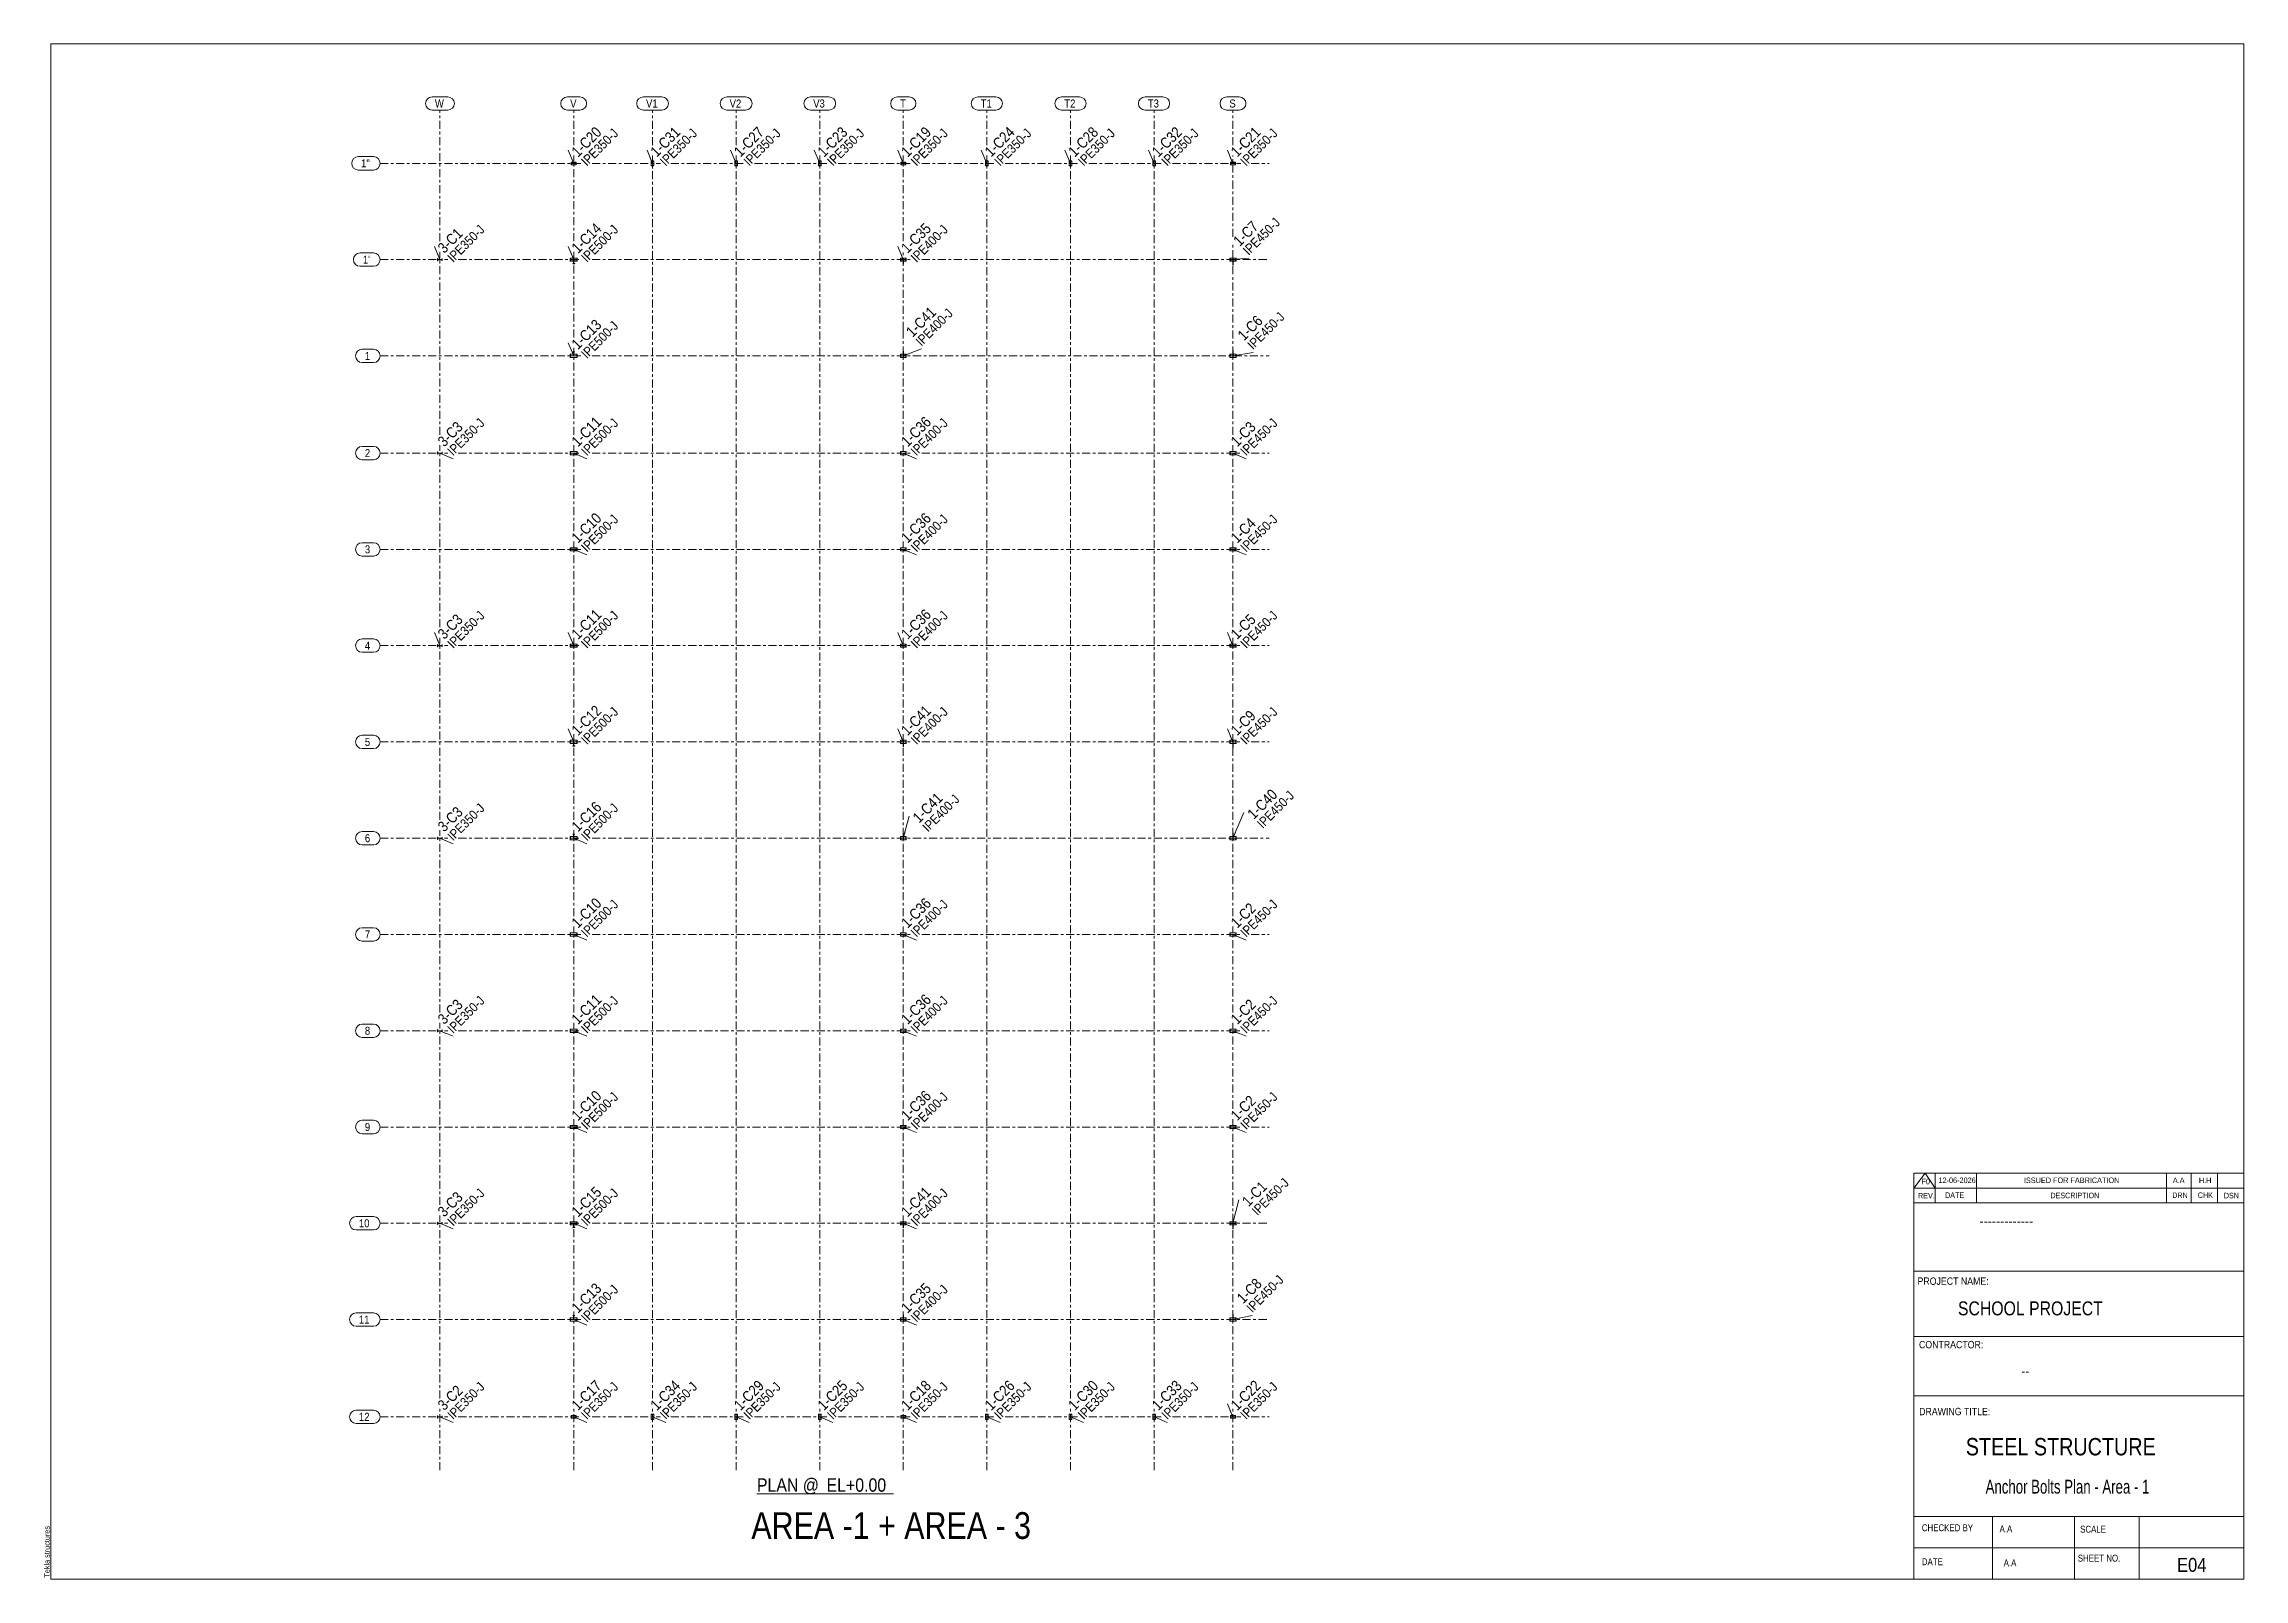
# Model space of a CAD drawing. Header units: millimetres. Extents: x -441 to 382, y -51 to 523.
import ezdxf

# ---------------------------------------------------------------- set-up
doc = ezdxf.new("R2010")
doc.units = ezdxf.units.MM
doc.linetypes.add('XKITLINE00', pattern=[0])
doc.linetypes.add('XKITLINE03', pattern=[6, 3, -1, 1, -1])
for name, color, linetype, lineweight in [('DrawingSheet', 5, 'Continuous', 0), ('OtherObjectType', 7, 'Continuous', 0), ('Part', 2, 'Continuous', 0), ('PartMark', 7, 'Continuous', 0), ('S-grid', 1, 'Continuous', 0), ('Text', 3, 'Continuous', 0)]:
    doc.layers.add(name, color=color, linetype=linetype, lineweight=lineweight)
doc.styles.add('@ARIAL_UNICODE_MS_BOLD', font='ARIAL.TTF')
doc.styles.add('ARIAL', font='ARIAL.TTF')
doc.styles.add('ARIAL_NARROW', font='ARIALN.TTF')
doc.styles.add('COMIC_SANS_MS', font='COMIC.TTF')
doc.styles.add('COMIC_SANS_MS_BOLD', font='COMICBD.TTF')
doc.styles.add('SWIS721_EX_BT', font='ARIAL.TTF')
doc.styles.add('SWISSE', font='ARIAL.TTF')

# ---------------------------------------------------------------- blocks, each defined once
blk = doc.blocks.new('*A1')
at = {"layer": 'Part'}
blk.add_hatch(color=3, dxfattribs=at).paths.add_polyline_path([(-118.665, 334.395), (-118.665, 334.875), (-118.6, 334.875), (-118.6, 333.875), (-118.665, 333.875), (-118.665, 334.355), (-120.535, 334.355), (-120.535, 333.875), (-120.6, 333.875), (-120.6, 334.875), (-120.535, 334.875), (-120.535, 334.395)], flags=17)
blk = doc.blocks.new('*A2')
at = {"layer": 'Part'}
blk.add_hatch(color=3, dxfattribs=at).paths.add_polyline_path([(-118.665, 370.395), (-118.665, 370.875), (-118.6, 370.875), (-118.6, 369.875), (-118.665, 369.875), (-118.665, 370.355), (-120.535, 370.355), (-120.535, 369.875), (-120.6, 369.875), (-120.6, 370.875), (-120.535, 370.875), (-120.535, 370.395)], flags=17)
blk = doc.blocks.new('*A3')
at = {"layer": 'Part'}
blk.add_hatch(color=3, dxfattribs=at).paths.add_polyline_path([(4.705, 334.3975), (4.705, 334.875), (4.775, 334.875), (4.775, 333.875), (4.705, 333.875), (4.705, 334.3525), (2.595, 334.3525), (2.595, 333.875), (2.525, 333.875), (2.525, 334.875), (2.595, 334.875), (2.595, 334.3975)], flags=17)
blk = doc.blocks.new('*A4')
at = {"layer": 'Part'}
blk.add_hatch(color=3, dxfattribs=at).paths.add_polyline_path([(4.705, 370.3975), (4.705, 370.875), (4.775, 370.875), (4.775, 369.875), (4.705, 369.875), (4.705, 370.3525), (2.595, 370.3525), (2.595, 369.875), (2.525, 369.875), (2.525, 370.875), (2.595, 370.875), (2.595, 370.3975)], flags=17)
blk = doc.blocks.new('*A5')
at = {"layer": 'Part'}
blk.add_hatch(color=3, dxfattribs=at).paths.add_polyline_path([(-118.78, 478.7425), (-118.78, 479.1625), (-118.725, 479.1625), (-118.725, 478.2875), (-118.78, 478.2875), (-118.78, 478.7075), (-120.42, 478.7075), (-120.42, 478.2875), (-120.475, 478.2875), (-120.475, 479.1625), (-120.42, 479.1625), (-120.42, 478.7425)], flags=17)
blk = doc.blocks.new('*A6')
at = {"layer": 'Part'}
blk.add_hatch(color=3, dxfattribs=at).paths.add_polyline_path([(-88.7875, 479.545), (-88.7875, 479.6), (-87.9125, 479.6), (-87.9125, 479.545), (-88.3325, 479.545), (-88.3325, 477.905), (-87.9125, 477.905), (-87.9125, 477.85), (-88.7875, 477.85), (-88.7875, 477.905), (-88.3675, 477.905), (-88.3675, 479.545)], flags=17)
blk = doc.blocks.new('*A7')
at = {"layer": 'Part'}
blk.add_hatch(color=3, dxfattribs=at).paths.add_polyline_path([(-118.665, 406.745), (-118.665, 407.225), (-118.6, 407.225), (-118.6, 406.225), (-118.665, 406.225), (-118.665, 406.705), (-120.535, 406.705), (-120.535, 406.225), (-120.6, 406.225), (-120.6, 407.225), (-120.535, 407.225), (-120.535, 406.745)], flags=17)
blk = doc.blocks.new('*A8')
at = {"layer": 'Part'}
blk.add_hatch(color=3, dxfattribs=at).paths.add_polyline_path([(-118.665, 442.745), (-118.665, 443.225), (-118.6, 443.225), (-118.6, 442.225), (-118.665, 442.225), (-118.665, 442.705), (-120.535, 442.705), (-120.535, 442.225), (-120.6, 442.225), (-120.6, 443.225), (-120.535, 443.225), (-120.535, 442.745)], flags=17)
blk = doc.blocks.new('*A9')
at = {"layer": 'Part'}
blk.add_hatch(color=3, dxfattribs=at).paths.add_polyline_path([(-119.6, 441.15), (-119.56, 441.13), (-119.55, 441.07), (-119.56, 441.01), (-119.6, 440.98), (-119.64, 441.01), (-119.65, 441.07), (-119.64, 441.13)], flags=17)
blk = doc.blocks.new('*A10')
at = {"layer": 'Part'}
blk.add_hatch(color=3, dxfattribs=at).paths.add_polyline_path([(-119.6, 408.47), (-119.56, 408.44), (-119.55, 408.38), (-119.56, 408.32), (-119.6, 408.3), (-119.64, 408.32), (-119.65, 408.38), (-119.64, 408.44)], flags=17)
blk = doc.blocks.new('*A11')
at = {"layer": 'Part'}
blk.add_hatch(color=3, dxfattribs=at).paths.add_polyline_path([(4.705, 406.7475), (4.705, 407.225), (4.775, 407.225), (4.775, 406.225), (4.705, 406.225), (4.705, 406.7025), (2.595, 406.7025), (2.595, 406.225), (2.525, 406.225), (2.525, 407.225), (2.595, 407.225), (2.595, 406.7475)], flags=17)
blk = doc.blocks.new('*A12')
at = {"layer": 'Part'}
blk.add_hatch(color=3, dxfattribs=at).paths.add_polyline_path([(4.705, 442.7475), (4.705, 443.225), (4.775, 443.225), (4.775, 442.225), (4.705, 442.225), (4.705, 442.7025), (2.595, 442.7025), (2.595, 442.225), (2.525, 442.225), (2.525, 443.225), (2.595, 443.225), (2.595, 442.7475)], flags=17)
blk = doc.blocks.new('*A13')
at = {"layer": 'Part'}
blk.add_hatch(color=3, dxfattribs=at).paths.add_polyline_path([(-57.5375, 479.545), (-57.5375, 479.6), (-56.6625, 479.6), (-56.6625, 479.545), (-57.0825, 479.545), (-57.0825, 477.905), (-56.6625, 477.905), (-56.6625, 477.85), (-57.5375, 477.85), (-57.5375, 477.905), (-57.1175, 477.905), (-57.1175, 479.545)], flags=17)
blk = doc.blocks.new('*A14')
at = {"layer": 'Part'}
blk.add_hatch(color=3, dxfattribs=at).paths.add_polyline_path([(-26.2875, 479.545), (-26.2875, 479.6), (-25.4125, 479.6), (-25.4125, 479.545), (-25.8325, 479.545), (-25.8325, 477.905), (-25.4125, 477.905), (-25.4125, 477.85), (-26.2875, 477.85), (-26.2875, 477.905), (-25.8675, 477.905), (-25.8675, 479.545)], flags=17)
blk = doc.blocks.new('*A15')
at = {"layer": 'Part'}
blk.add_hatch(color=3, dxfattribs=at).paths.add_polyline_path([(4.47, 478.7425), (4.47, 479.1625), (4.525, 479.1625), (4.525, 478.2875), (4.47, 478.2875), (4.47, 478.7075), (2.83, 478.7075), (2.83, 478.2875), (2.775, 478.2875), (2.775, 479.1625), (2.83, 479.1625), (2.83, 478.7425)], flags=17)
blk = doc.blocks.new('*A16')
at = {"layer": 'Part'}
blk.add_hatch(color=3, dxfattribs=at).paths.add_polyline_path([(3.65, 440.85), (3.69, 440.82), (3.7, 440.76), (3.69, 440.69), (3.65, 440.66), (3.61, 440.69), (3.6, 440.76), (3.61, 440.82)], flags=17)
blk = doc.blocks.new('*A17')
at = {"layer": 'Part'}
blk.add_hatch(color=3, dxfattribs=at).paths.add_polyline_path([(3.65, 408.79), (3.69, 408.76), (3.7, 408.69), (3.69, 408.63), (3.65, 408.6), (3.61, 408.63), (3.6, 408.69), (3.61, 408.76)], flags=17)
blk = doc.blocks.new('*A18')
at = {"layer": 'Part'}
blk.add_hatch(color=3, dxfattribs=at).paths.add_polyline_path([(-241.68, 118.4), (-241.68, 118.875), (-241.6, 118.875), (-241.6, 117.875), (-241.68, 117.875), (-241.68, 118.35), (-244.02, 118.35), (-244.02, 117.875), (-244.1, 117.875), (-244.1, 118.875), (-244.02, 118.875), (-244.02, 118.4)], flags=17)
blk = doc.blocks.new('*A19')
at = {"layer": 'Part'}
blk.add_hatch(color=3, dxfattribs=at).paths.add_polyline_path([(-241.68, 154.4), (-241.68, 154.875), (-241.6, 154.875), (-241.6, 153.875), (-241.68, 153.875), (-241.68, 154.35), (-244.02, 154.35), (-244.02, 153.875), (-244.1, 153.875), (-244.1, 154.875), (-244.02, 154.875), (-244.02, 154.4)], flags=17)
blk = doc.blocks.new('*A20')
at = {"layer": 'Part'}
blk.add_hatch(color=3, dxfattribs=at).paths.add_polyline_path([(-292.03, 154.3925), (-292.03, 154.8125), (-291.975, 154.8125), (-291.975, 153.9375), (-292.03, 153.9375), (-292.03, 154.3575), (-293.67, 154.3575), (-293.67, 153.9375), (-293.725, 153.9375), (-293.725, 154.8125), (-293.67, 154.8125), (-293.67, 154.3925)], flags=17)
blk = doc.blocks.new('*A21')
at = {"layer": 'Part'}
blk.add_hatch(color=3, dxfattribs=at).paths.add_polyline_path([(-118.665, 46.395), (-118.665, 46.875), (-118.6, 46.875), (-118.6, 45.875), (-118.665, 45.875), (-118.665, 46.355), (-120.535, 46.355), (-120.535, 45.875), (-120.6, 45.875), (-120.6, 46.875), (-120.535, 46.875), (-120.535, 46.395)], flags=17)
blk = doc.blocks.new('*A22')
at = {"layer": 'Part'}
blk.add_hatch(color=3, dxfattribs=at).paths.add_polyline_path([(-118.78, 10.0175), (-118.78, 10.4375), (-118.725, 10.4375), (-118.725, 9.5625), (-118.78, 9.5625), (-118.78, 9.9825), (-120.42, 9.9825), (-120.42, 9.5625), (-120.475, 9.5625), (-120.475, 10.4375), (-120.42, 10.4375), (-120.42, 10.0175)], flags=17)
blk = doc.blocks.new('*A23')
at = {"layer": 'Part'}
blk.add_hatch(color=3, dxfattribs=at).paths.add_polyline_path([(-88.7875, 10.82), (-88.7875, 10.875), (-87.9125, 10.875), (-87.9125, 10.82), (-88.3325, 10.82), (-88.3325, 9.18), (-87.9125, 9.18), (-87.9125, 9.125), (-88.7875, 9.125), (-88.7875, 9.18), (-88.3675, 9.18), (-88.3675, 10.82)], flags=17)
blk = doc.blocks.new('*A24')
at = {"layer": 'Part'}
blk.add_hatch(color=3, dxfattribs=at).paths.add_polyline_path([(-118.665, 82.395), (-118.665, 82.875), (-118.6, 82.875), (-118.6, 81.875), (-118.665, 81.875), (-118.665, 82.355), (-120.535, 82.355), (-120.535, 81.875), (-120.6, 81.875), (-120.6, 82.875), (-120.535, 82.875), (-120.535, 82.395)], flags=17)
blk = doc.blocks.new('*A25')
at = {"layer": 'Part'}
blk.add_hatch(color=3, dxfattribs=at).paths.add_polyline_path([(-119.6, 80.8), (-119.56, 80.78), (-119.55, 80.72), (-119.56, 80.66), (-119.6, 80.63), (-119.64, 80.66), (-119.65, 80.72), (-119.64, 80.78)], flags=17)
blk = doc.blocks.new('*A26')
at = {"layer": 'Part'}
blk.add_hatch(color=3, dxfattribs=at).paths.add_polyline_path([(-119.6, 48.12), (-119.56, 48.09), (-119.55, 48.03), (-119.56, 47.97), (-119.6, 47.95), (-119.64, 47.97), (-119.65, 48.03), (-119.64, 48.09)], flags=17)
blk = doc.blocks.new('*A27')
at = {"layer": 'Part'}
blk.add_hatch(color=3, dxfattribs=at).paths.add_polyline_path([(-118.665, 118.395), (-118.665, 118.875), (-118.6, 118.875), (-118.6, 117.875), (-118.665, 117.875), (-118.665, 118.355), (-120.535, 118.355), (-120.535, 117.875), (-120.6, 117.875), (-120.6, 118.875), (-120.535, 118.875), (-120.535, 118.395)], flags=17)
blk = doc.blocks.new('*A28')
at = {"layer": 'Part'}
blk.add_hatch(color=3, dxfattribs=at).paths.add_polyline_path([(-118.665, 154.395), (-118.665, 154.875), (-118.6, 154.875), (-118.6, 153.875), (-118.665, 153.875), (-118.665, 154.355), (-120.535, 154.355), (-120.535, 153.875), (-120.6, 153.875), (-120.6, 154.875), (-120.535, 154.875), (-120.535, 154.395)], flags=17)
blk = doc.blocks.new('*A29')
at = {"layer": 'Part'}
blk.add_hatch(color=3, dxfattribs=at).paths.add_polyline_path([(-241.68, 190.4), (-241.68, 190.875), (-241.6, 190.875), (-241.6, 189.875), (-241.68, 189.875), (-241.68, 190.35), (-244.02, 190.35), (-244.02, 189.875), (-244.1, 189.875), (-244.1, 190.875), (-244.02, 190.875), (-244.02, 190.4)], flags=17)
blk = doc.blocks.new('*A30')
at = {"layer": 'Part'}
blk.add_hatch(color=3, dxfattribs=at).paths.add_polyline_path([(-241.68, 226.4), (-241.68, 226.875), (-241.6, 226.875), (-241.6, 225.875), (-241.68, 225.875), (-241.68, 226.35), (-244.02, 226.35), (-244.02, 225.875), (-244.1, 225.875), (-244.1, 226.875), (-244.02, 226.875), (-244.02, 226.4)], flags=17)
blk = doc.blocks.new('*A31')
at = {"layer": 'Part'}
blk.add_hatch(color=3, dxfattribs=at).paths.add_polyline_path([(-292.03, 226.3925), (-292.03, 226.8125), (-291.975, 226.8125), (-291.975, 225.9375), (-292.03, 225.9375), (-292.03, 226.3575), (-293.67, 226.3575), (-293.67, 225.9375), (-293.725, 225.9375), (-293.725, 226.8125), (-293.67, 226.8125), (-293.67, 226.3925)], flags=17)
blk = doc.blocks.new('*A32')
at = {"layer": 'Part'}
blk.add_hatch(color=3, dxfattribs=at).paths.add_polyline_path([(-243.225, 227.855), (-243.225, 227.9), (-242.475, 227.9), (-242.475, 227.855), (-242.83375, 227.855), (-242.83375, 226.445), (-242.475, 226.445), (-242.475, 226.4), (-243.225, 226.4), (-243.225, 226.445), (-242.86625, 226.445), (-242.86625, 227.855)], flags=17)
blk = doc.blocks.new('*A33')
at = {"layer": 'Part'}
blk.add_hatch(color=3, dxfattribs=at).paths.add_polyline_path([(-118.665, 190.395), (-118.665, 190.875), (-118.6, 190.875), (-118.6, 189.875), (-118.665, 189.875), (-118.665, 190.355), (-120.535, 190.355), (-120.535, 189.875), (-120.6, 189.875), (-120.6, 190.875), (-120.535, 190.875), (-120.535, 190.395)], flags=17)
blk = doc.blocks.new('*A34')
at = {"layer": 'Part'}
blk.add_hatch(color=3, dxfattribs=at).paths.add_polyline_path([(-118.665, 226.395), (-118.665, 226.875), (-118.6, 226.875), (-118.6, 225.875), (-118.665, 225.875), (-118.665, 226.355), (-120.535, 226.355), (-120.535, 225.875), (-120.6, 225.875), (-120.6, 226.875), (-120.535, 226.875), (-120.535, 226.395)], flags=17)
blk = doc.blocks.new('*A35')
at = {"layer": 'Part'}
blk.add_hatch(color=3, dxfattribs=at).paths.add_polyline_path([(-119.6, 228.12), (-119.56, 228.09), (-119.55, 228.03), (-119.56, 227.97), (-119.6, 227.95), (-119.64, 227.97), (-119.65, 228.03), (-119.64, 228.09)], flags=17)
blk = doc.blocks.new('*A36')
at = {"layer": 'Part'}
blk.add_hatch(color=3, dxfattribs=at).paths.add_polyline_path([(-241.68, 46.4), (-241.68, 46.875), (-241.6, 46.875), (-241.6, 45.875), (-241.68, 45.875), (-241.68, 46.35), (-244.02, 46.35), (-244.02, 45.875), (-244.1, 45.875), (-244.1, 46.875), (-244.02, 46.875), (-244.02, 46.4)], flags=17)
blk = doc.blocks.new('*A37')
at = {"layer": 'Part'}
blk.add_hatch(color=3, dxfattribs=at).paths.add_polyline_path([(-241.68, 82.4), (-241.68, 82.875), (-241.6, 82.875), (-241.6, 81.875), (-241.68, 81.875), (-241.68, 82.35), (-244.02, 82.35), (-244.02, 81.875), (-244.1, 81.875), (-244.1, 82.875), (-244.02, 82.875), (-244.02, 82.4)], flags=17)
blk = doc.blocks.new('*A38')
at = {"layer": 'Part'}
blk.add_hatch(color=3, dxfattribs=at).paths.add_polyline_path([(-242.03, 10.0175), (-242.03, 10.4375), (-241.975, 10.4375), (-241.975, 9.5625), (-242.03, 9.5625), (-242.03, 9.9825), (-243.67, 9.9825), (-243.67, 9.5625), (-243.725, 9.5625), (-243.725, 10.4375), (-243.67, 10.4375), (-243.67, 10.0175)], flags=17)
blk = doc.blocks.new('*A39')
at = {"layer": 'Part'}
blk.add_hatch(color=3, dxfattribs=at).paths.add_polyline_path([(-292.03, 10.0175), (-292.03, 10.4375), (-291.975, 10.4375), (-291.975, 9.5625), (-292.03, 9.5625), (-292.03, 9.9825), (-293.67, 9.9825), (-293.67, 9.5625), (-293.725, 9.5625), (-293.725, 10.4375), (-293.67, 10.4375), (-293.67, 10.0175)], flags=17)
blk = doc.blocks.new('*A40')
at = {"layer": 'Part'}
blk.add_hatch(color=3, dxfattribs=at).paths.add_polyline_path([(-243.225, 47.855), (-243.225, 47.9), (-242.475, 47.9), (-242.475, 47.855), (-242.83375, 47.855), (-242.83375, 46.445), (-242.475, 46.445), (-242.475, 46.4), (-243.225, 46.4), (-243.225, 46.445), (-242.86625, 46.445), (-242.86625, 47.855)], flags=17)
blk = doc.blocks.new('*A41')
at = {"layer": 'Part'}
blk.add_hatch(color=3, dxfattribs=at).paths.add_polyline_path([(-292.03, 82.3925), (-292.03, 82.8125), (-291.975, 82.8125), (-291.975, 81.9375), (-292.03, 81.9375), (-292.03, 82.3575), (-293.67, 82.3575), (-293.67, 81.9375), (-293.725, 81.9375), (-293.725, 82.8125), (-293.67, 82.8125), (-293.67, 82.3925)], flags=17)
blk = doc.blocks.new('*A42')
at = {"layer": 'Part'}
blk.add_hatch(color=3, dxfattribs=at).paths.add_polyline_path([(-243.22, 82.3), (-243.22, 82.35), (-242.47, 82.35), (-242.47, 82.3), (-242.83, 82.3), (-242.83, 80.89), (-242.47, 80.89), (-242.47, 80.85), (-243.22, 80.85), (-243.22, 80.89), (-242.87, 80.89), (-242.87, 82.3)], flags=17)
blk = doc.blocks.new('*A43')
at = {"layer": 'Part'}
blk.add_hatch(color=3, dxfattribs=at).paths.add_polyline_path([(-213.7875, 10.82), (-213.7875, 10.875), (-212.9125, 10.875), (-212.9125, 10.82), (-213.3325, 10.82), (-213.3325, 9.18), (-212.9125, 9.18), (-212.9125, 9.125), (-213.7875, 9.125), (-213.7875, 9.18), (-213.3675, 9.18), (-213.3675, 10.82)], flags=17)
blk = doc.blocks.new('*A44')
at = {"layer": 'Part'}
blk.add_hatch(color=3, dxfattribs=at).paths.add_polyline_path([(-182.5375, 10.82), (-182.5375, 10.875), (-181.6625, 10.875), (-181.6625, 10.82), (-182.0825, 10.82), (-182.0825, 9.18), (-181.6625, 9.18), (-181.6625, 9.125), (-182.5375, 9.125), (-182.5375, 9.18), (-182.1175, 9.18), (-182.1175, 10.82)], flags=17)
blk = doc.blocks.new('*A45')
at = {"layer": 'Part'}
blk.add_hatch(color=3, dxfattribs=at).paths.add_polyline_path([(-151.2875, 10.82), (-151.2875, 10.875), (-150.4125, 10.875), (-150.4125, 10.82), (-150.8325, 10.82), (-150.8325, 9.18), (-150.4125, 9.18), (-150.4125, 9.125), (-151.2875, 9.125), (-151.2875, 9.18), (-150.8675, 9.18), (-150.8675, 10.82)], flags=17)
blk = doc.blocks.new('*A46')
at = {"layer": 'Part'}
blk.add_hatch(color=3, dxfattribs=at).paths.add_polyline_path([(-241.68, 262.4), (-241.68, 262.875), (-241.6, 262.875), (-241.6, 261.875), (-241.68, 261.875), (-241.68, 262.35), (-244.02, 262.35), (-244.02, 261.875), (-244.1, 261.875), (-244.1, 262.875), (-244.02, 262.875), (-244.02, 262.4)], flags=17)
blk = doc.blocks.new('*A47')
at = {"layer": 'Part'}
blk.add_hatch(color=3, dxfattribs=at).paths.add_polyline_path([(-241.68, 298.4), (-241.68, 298.875), (-241.6, 298.875), (-241.6, 297.875), (-241.68, 297.875), (-241.68, 298.35), (-244.02, 298.35), (-244.02, 297.875), (-244.1, 297.875), (-244.1, 298.875), (-244.02, 298.875), (-244.02, 298.4)], flags=17)
blk = doc.blocks.new('*A48')
at = {"layer": 'Part'}
blk.add_hatch(color=3, dxfattribs=at).paths.add_polyline_path([(-243.22, 262.3), (-243.22, 262.35), (-242.47, 262.35), (-242.47, 262.3), (-242.83, 262.3), (-242.83, 260.89), (-242.47, 260.89), (-242.47, 260.85), (-243.22, 260.85), (-243.22, 260.89), (-242.87, 260.89), (-242.87, 262.3)], flags=17)
blk = doc.blocks.new('*A49')
at = {"layer": 'Part'}
blk.add_hatch(color=3, dxfattribs=at).paths.add_polyline_path([(-292.03, 298.3925), (-292.03, 298.8125), (-291.975, 298.8125), (-291.975, 297.9375), (-292.03, 297.9375), (-292.03, 298.3575), (-293.67, 298.3575), (-293.67, 297.9375), (-293.725, 297.9375), (-293.725, 298.8125), (-293.67, 298.8125), (-293.67, 298.3925)], flags=17)
blk = doc.blocks.new('*A50')
at = {"layer": 'Part'}
blk.add_hatch(color=3, dxfattribs=at).paths.add_polyline_path([(-118.665, 262.395), (-118.665, 262.875), (-118.6, 262.875), (-118.6, 261.875), (-118.665, 261.875), (-118.665, 262.355), (-120.535, 262.355), (-120.535, 261.875), (-120.6, 261.875), (-120.6, 262.875), (-120.535, 262.875), (-120.535, 262.395)], flags=17)
blk = doc.blocks.new('*A51')
at = {"layer": 'Part'}
blk.add_hatch(color=3, dxfattribs=at).paths.add_polyline_path([(-118.665, 298.395), (-118.665, 298.875), (-118.6, 298.875), (-118.6, 297.875), (-118.665, 297.875), (-118.665, 298.355), (-120.535, 298.355), (-120.535, 297.875), (-120.6, 297.875), (-120.6, 298.875), (-120.535, 298.875), (-120.535, 298.395)], flags=17)
blk = doc.blocks.new('*A52')
at = {"layer": 'Part'}
blk.add_hatch(color=3, dxfattribs=at).paths.add_polyline_path([(-119.6, 260.8), (-119.56, 260.78), (-119.55, 260.72), (-119.56, 260.66), (-119.6, 260.63), (-119.64, 260.66), (-119.65, 260.72), (-119.64, 260.78)], flags=17)
blk = doc.blocks.new('*A53')
at = {"layer": 'Part'}
blk.add_hatch(color=3, dxfattribs=at).paths.add_polyline_path([(-241.68, 334.4), (-241.68, 334.875), (-241.6, 334.875), (-241.6, 333.875), (-241.68, 333.875), (-241.68, 334.35), (-244.02, 334.35), (-244.02, 333.875), (-244.1, 333.875), (-244.1, 334.875), (-244.02, 334.875), (-244.02, 334.4)], flags=17)
blk = doc.blocks.new('*A54')
at = {"layer": 'Part'}
blk.add_hatch(color=3, dxfattribs=at).paths.add_polyline_path([(-241.68, 370.4), (-241.68, 370.875), (-241.6, 370.875), (-241.6, 369.875), (-241.68, 369.875), (-241.68, 370.35), (-244.02, 370.35), (-244.02, 369.875), (-244.1, 369.875), (-244.1, 370.875), (-244.02, 370.875), (-244.02, 370.4)], flags=17)
blk = doc.blocks.new('*A55')
at = {"layer": 'Part'}
blk.add_hatch(color=3, dxfattribs=at).paths.add_polyline_path([(-292.03, 370.3925), (-292.03, 370.8125), (-291.975, 370.8125), (-291.975, 369.9375), (-292.03, 369.9375), (-292.03, 370.3575), (-293.67, 370.3575), (-293.67, 369.9375), (-293.725, 369.9375), (-293.725, 370.8125), (-293.67, 370.8125), (-293.67, 370.3925)], flags=17)
blk = doc.blocks.new('*A56')
at = {"layer": 'Part'}
blk.add_hatch(color=3, dxfattribs=at).paths.add_polyline_path([(-241.68, 406.75), (-241.68, 407.225), (-241.6, 407.225), (-241.6, 406.225), (-241.68, 406.225), (-241.68, 406.7), (-244.02, 406.7), (-244.02, 406.225), (-244.1, 406.225), (-244.1, 407.225), (-244.02, 407.225), (-244.02, 406.75)], flags=17)
blk = doc.blocks.new('*A57')
at = {"layer": 'Part'}
blk.add_hatch(color=3, dxfattribs=at).paths.add_polyline_path([(-241.68, 442.75), (-241.68, 443.225), (-241.6, 443.225), (-241.6, 442.225), (-241.68, 442.225), (-241.68, 442.7), (-244.02, 442.7), (-244.02, 442.225), (-244.1, 442.225), (-244.1, 443.225), (-244.02, 443.225), (-244.02, 442.75)], flags=17)
blk = doc.blocks.new('*A58')
at = {"layer": 'Part'}
blk.add_hatch(color=3, dxfattribs=at).paths.add_polyline_path([(-242.03, 478.7425), (-242.03, 479.1625), (-241.975, 479.1625), (-241.975, 478.2875), (-242.03, 478.2875), (-242.03, 478.7075), (-243.67, 478.7075), (-243.67, 478.2875), (-243.725, 478.2875), (-243.725, 479.1625), (-243.67, 479.1625), (-243.67, 478.7425)], flags=17)
blk = doc.blocks.new('*A59')
at = {"layer": 'Part'}
blk.add_hatch(color=3, dxfattribs=at).paths.add_polyline_path([(-243.225, 408.205), (-243.225, 408.25), (-242.475, 408.25), (-242.475, 408.205), (-242.83375, 408.205), (-242.83375, 406.795), (-242.475, 406.795), (-242.475, 406.75), (-243.225, 406.75), (-243.225, 406.795), (-242.86625, 406.795), (-242.86625, 408.205)], flags=17)
blk = doc.blocks.new('*A60')
at = {"layer": 'Part'}
blk.add_hatch(color=3, dxfattribs=at).paths.add_polyline_path([(-292.03, 442.7425), (-292.03, 443.1625), (-291.975, 443.1625), (-291.975, 442.2875), (-292.03, 442.2875), (-292.03, 442.7075), (-293.67, 442.7075), (-293.67, 442.2875), (-293.725, 442.2875), (-293.725, 443.1625), (-293.67, 443.1625), (-293.67, 442.7425)], flags=17)
blk = doc.blocks.new('*A61')
at = {"layer": 'Part'}
blk.add_hatch(color=3, dxfattribs=at).paths.add_polyline_path([(-243.225, 442.655), (-243.225, 442.7), (-242.475, 442.7), (-242.475, 442.655), (-242.83375, 442.655), (-242.83375, 441.245), (-242.475, 441.245), (-242.475, 441.2), (-243.225, 441.2), (-243.225, 441.245), (-242.86625, 441.245), (-242.86625, 442.655)], flags=17)
blk = doc.blocks.new('*A62')
at = {"layer": 'Part'}
blk.add_hatch(color=3, dxfattribs=at).paths.add_polyline_path([(-151.2875, 479.545), (-151.2875, 479.6), (-150.4125, 479.6), (-150.4125, 479.545), (-150.8325, 479.545), (-150.8325, 477.905), (-150.4125, 477.905), (-150.4125, 477.85), (-151.2875, 477.85), (-151.2875, 477.905), (-150.8675, 477.905), (-150.8675, 479.545)], flags=17)
blk = doc.blocks.new('*A63')
at = {"layer": 'Part'}
blk.add_hatch(color=3, dxfattribs=at).paths.add_polyline_path([(-182.5375, 479.545), (-182.5375, 479.6), (-181.6625, 479.6), (-181.6625, 479.545), (-182.0825, 479.545), (-182.0825, 477.905), (-181.6625, 477.905), (-181.6625, 477.85), (-182.5375, 477.85), (-182.5375, 477.905), (-182.1175, 477.905), (-182.1175, 479.545)], flags=17)
blk = doc.blocks.new('*A64')
at = {"layer": 'Part'}
blk.add_hatch(color=3, dxfattribs=at).paths.add_polyline_path([(-213.7875, 479.545), (-213.7875, 479.6), (-212.9125, 479.6), (-212.9125, 479.545), (-213.3325, 479.545), (-213.3325, 477.905), (-212.9125, 477.905), (-212.9125, 477.85), (-213.7875, 477.85), (-213.7875, 477.905), (-213.3675, 477.905), (-213.3675, 479.545)], flags=17)
blk = doc.blocks.new('*A65')
at = {"layer": 'Part'}
blk.add_hatch(color=3, dxfattribs=at).paths.add_polyline_path([(4.705, 46.3975), (4.705, 46.875), (4.775, 46.875), (4.775, 45.875), (4.705, 45.875), (4.705, 46.3525), (2.595, 46.3525), (2.595, 45.875), (2.525, 45.875), (2.525, 46.875), (2.595, 46.875), (2.595, 46.3975)], flags=17)
blk = doc.blocks.new('*A66')
at = {"layer": 'Part'}
blk.add_hatch(color=3, dxfattribs=at).paths.add_polyline_path([(4.705, 82.3975), (4.705, 82.875), (4.775, 82.875), (4.775, 81.875), (4.705, 81.875), (4.705, 82.3525), (2.595, 82.3525), (2.595, 81.875), (2.525, 81.875), (2.525, 82.875), (2.595, 82.875), (2.595, 82.3975)], flags=17)
blk = doc.blocks.new('*A67')
at = {"layer": 'Part'}
blk.add_hatch(color=3, dxfattribs=at).paths.add_polyline_path([(4.47, 10.0175), (4.47, 10.4375), (4.525, 10.4375), (4.525, 9.5625), (4.47, 9.5625), (4.47, 9.9825), (2.83, 9.9825), (2.83, 9.5625), (2.775, 9.5625), (2.775, 10.4375), (2.83, 10.4375), (2.83, 10.0175)], flags=17)
blk = doc.blocks.new('*A68')
at = {"layer": 'Part'}
blk.add_hatch(color=3, dxfattribs=at).paths.add_polyline_path([(-57.5375, 10.82), (-57.5375, 10.875), (-56.6625, 10.875), (-56.6625, 10.82), (-57.0825, 10.82), (-57.0825, 9.18), (-56.6625, 9.18), (-56.6625, 9.125), (-57.5375, 9.125), (-57.5375, 9.18), (-57.1175, 9.18), (-57.1175, 10.82)], flags=17)
blk = doc.blocks.new('*A69')
at = {"layer": 'Part'}
blk.add_hatch(color=3, dxfattribs=at).paths.add_polyline_path([(-26.2875, 10.82), (-26.2875, 10.875), (-25.4125, 10.875), (-25.4125, 10.82), (-25.8325, 10.82), (-25.8325, 9.18), (-25.4125, 9.18), (-25.4125, 9.125), (-26.2875, 9.125), (-26.2875, 9.18), (-25.8675, 9.18), (-25.8675, 10.82)], flags=17)
blk = doc.blocks.new('*A70')
at = {"layer": 'Part'}
blk.add_hatch(color=3, dxfattribs=at).paths.add_polyline_path([(3.65, 80.5), (3.69, 80.47), (3.7, 80.41), (3.69, 80.34), (3.65, 80.31), (3.61, 80.34), (3.6, 80.41), (3.61, 80.47)], flags=17)
blk = doc.blocks.new('*A71')
at = {"layer": 'Part'}
blk.add_hatch(color=3, dxfattribs=at).paths.add_polyline_path([(3.65, 48.44), (3.69, 48.41), (3.7, 48.34), (3.69, 48.28), (3.65, 48.25), (3.61, 48.28), (3.6, 48.34), (3.61, 48.41)], flags=17)
blk = doc.blocks.new('*A72')
at = {"layer": 'Part'}
blk.add_hatch(color=3, dxfattribs=at).paths.add_polyline_path([(4.705, 118.3975), (4.705, 118.875), (4.775, 118.875), (4.775, 117.875), (4.705, 117.875), (4.705, 118.3525), (2.595, 118.3525), (2.595, 117.875), (2.525, 117.875), (2.525, 118.875), (2.595, 118.875), (2.595, 118.3975)], flags=17)
blk = doc.blocks.new('*A73')
at = {"layer": 'Part'}
blk.add_hatch(color=3, dxfattribs=at).paths.add_polyline_path([(4.705, 154.3975), (4.705, 154.875), (4.775, 154.875), (4.775, 153.875), (4.705, 153.875), (4.705, 154.3525), (2.595, 154.3525), (2.595, 153.875), (2.525, 153.875), (2.525, 154.875), (2.595, 154.875), (2.595, 154.3975)], flags=17)
blk = doc.blocks.new('*A74')
at = {"layer": 'Part'}
blk.add_hatch(color=3, dxfattribs=at).paths.add_polyline_path([(4.705, 190.3975), (4.705, 190.875), (4.775, 190.875), (4.775, 189.875), (4.705, 189.875), (4.705, 190.3525), (2.595, 190.3525), (2.595, 189.875), (2.525, 189.875), (2.525, 190.875), (2.595, 190.875), (2.595, 190.3975)], flags=17)
blk = doc.blocks.new('*A75')
at = {"layer": 'Part'}
blk.add_hatch(color=3, dxfattribs=at).paths.add_polyline_path([(4.705, 226.3975), (4.705, 226.875), (4.775, 226.875), (4.775, 225.875), (4.705, 225.875), (4.705, 226.3525), (2.595, 226.3525), (2.595, 225.875), (2.525, 225.875), (2.525, 226.875), (2.595, 226.875), (2.595, 226.3975)], flags=17)
blk = doc.blocks.new('*A76')
at = {"layer": 'Part'}
blk.add_hatch(color=3, dxfattribs=at).paths.add_polyline_path([(3.65, 228.44), (3.69, 228.41), (3.7, 228.34), (3.69, 228.28), (3.65, 228.25), (3.61, 228.28), (3.6, 228.34), (3.61, 228.41)], flags=17)
blk = doc.blocks.new('*A77')
at = {"layer": 'Part'}
blk.add_hatch(color=3, dxfattribs=at).paths.add_polyline_path([(4.705, 262.3975), (4.705, 262.875), (4.775, 262.875), (4.775, 261.875), (4.705, 261.875), (4.705, 262.3525), (2.595, 262.3525), (2.595, 261.875), (2.525, 261.875), (2.525, 262.875), (2.595, 262.875), (2.595, 262.3975)], flags=17)
blk = doc.blocks.new('*A78')
at = {"layer": 'Part'}
blk.add_hatch(color=3, dxfattribs=at).paths.add_polyline_path([(4.705, 298.3975), (4.705, 298.875), (4.775, 298.875), (4.775, 297.875), (4.705, 297.875), (4.705, 298.3525), (2.595, 298.3525), (2.595, 297.875), (2.525, 297.875), (2.525, 298.875), (2.595, 298.875), (2.595, 298.3975)], flags=17)
blk = doc.blocks.new('*A79')
at = {"layer": 'Part'}
blk.add_hatch(color=3, dxfattribs=at).paths.add_polyline_path([(3.65, 260.5), (3.69, 260.47), (3.7, 260.41), (3.69, 260.34), (3.65, 260.31), (3.61, 260.34), (3.6, 260.41), (3.61, 260.47)], flags=17)
blk = doc.blocks.new('*A80')
at = {"layer": 'DrawingSheet', "color": 5, "linetype": 'XKITLINE00', "lineweight": 0}
for p, q in [((381.69, 523.36), (-438.31, 523.36)), ((-438.31, 523.36), (-438.31, -50.64)), ((381.69, -50.64), (381.69, 523.36)), ((-438.31, -50.64), (381.69, -50.64))]:
    blk.add_line(p, q, dxfattribs=at)
at = {"layer": 'DrawingSheet', "color": 5, "style": 'ARIAL', "width": 0.85}
blk.add_text('Tekla structures', height=2, rotation=90, dxfattribs=at).set_placement((-438.81, -50.14))
blk = doc.blocks.new('*A81')
at = {"layer": 'OtherObjectType', "color": 7, "linetype": 'XKITLINE00', "lineweight": 0}
for p, q in [((258.19, 101.13), (381.69, 101.13)), ((258.19, 95.57), (262.52, 101.13)), ((258.19, 95.57), (258.19, 101.13)), ((262.52, 101.13), (266.22, 95.57)), ((266.22, 95.57), (266.22, 101.13)), ((281.66, 95.57), (281.66, 101.13)), ((352.67, 95.57), (352.67, 101.13)), ((361.93, 95.57), (361.93, 101.13)), ((371.81, 95.57), (371.81, 101.13)), ((381.69, 95.57), (381.69, 101.13)), ((258.19, 95.57), (381.69, 95.57)), ((258.19, 90.01), (258.19, 95.57)), ((261.9, 95.57), (381.69, 95.57)), ((266.22, 90.01), (266.22, 95.57)), ((281.66, 90.01), (281.66, 95.57)), ((352.67, 90.01), (352.67, 95.57)), ((361.93, 90.01), (361.93, 95.57)), ((371.81, 90.01), (371.81, 95.57)), ((381.69, 90.01), (381.69, 95.57))]:
    blk.add_line(p, q, dxfattribs=at)
at = {"layer": 'OtherObjectType', "color": 7, "style": 'ARIAL_NARROW'}
for s, height, width, p in [('F0', 2.058, 1.008832, (261.09, 96.95)), ('12-06-2026', 2.058, 1.008832, (267.46, 97.42)), ('ISSUED FOR FABRICATION', 2.0583, 1.008832, (299.4, 97.42)), ('A.A', 2.058, 1.008832, (355.09, 97.42)), ('H.H', 2.058, 1.008832, (364.83, 97.42)), ('REV.', 2.058, 0.907949, (259.83, 91.67)), ('DATE', 2.058, 0.907949, (269.93, 91.86)), ('DESCRIPTION', 2.0583, 0.907949, (309.31, 91.75)), ('DRN', 2.058, 0.907949, (354.87, 91.83)), ('CHK', 2.058, 0.907949, (364.41, 91.86)), ('DSN', 2.058, 0.907949, (374.16, 91.71))]:
    blk.add_text(s, height=height, dxfattribs=dict(at, width=width)).set_placement(p)
blk = doc.blocks.new('*A82')
at = {"layer": 'OtherObjectType', "color": 2, "linetype": 'XKITLINE00', "lineweight": 0}
for p, q in [((258.19, 90.01), (381.69, 90.01)), ((258.19, -50.64), (258.2, 90)), ((381.68, 90), (381.69, -50.64)), ((381.69, 64.51), (258.19, 64.51)), ((258.19, 39.99), (381.69, 39.99)), ((381.69, 17.85), (258.19, 17.85)), ((381.69, -27.24), (258.19, -27.24)), ((287.64, -27.24), (287.64, -50.64)), ((318.31, -50.64), (318.31, -27.24)), ((342.44, -50.64), (342.44, -27.24)), ((381.69, -38.94), (258.19, -38.94)), ((381.69, -50.64), (258.19, -50.64))]:
    blk.add_line(p, q, dxfattribs=at)
at = {"layer": 'OtherObjectType', "color": 4, "style": '@ARIAL_UNICODE_MS_BOLD', "width": 0.85}
blk.add_text('-------------', height=3.9, dxfattribs=at).set_placement((282.81, 81.27))
at = {"layer": 'OtherObjectType', "color": 3}
for s, height, style, width, p in [('PROJECT NAME:', 2.7618, 'SWIS721_EX_BT', 0.85, (259.62, 59.37)), ('CONTRACTOR:', 2.7618, 'SWISSE', 0.85, (260.17, 35.63)), ('DRAWING TITLE:', 2.7618, 'SWIS721_EX_BT', 0.85, (260.23, 10.6)), ('Anchor Bolts Plan - Area - 1', 5.2, 'ARIAL', 0.68, (285.09, -18.72)), ('E04', 5.2, 'ARIAL', 0.85, (356.66, -47.96))]:
    blk.add_text(s, height=height, dxfattribs=dict(at, style=style, width=width)).set_placement(p)
at = {"layer": 'OtherObjectType', "color": 7, "width": 0.85}
for s, height, p in [('SCHOOL PROJECT', 5.2, (274.73, 47.96)), ('STEEL STRUCTURE', 6.5, (277.67, -4.42)), ('CHECKED BY', 2.592, (261.23, -32.78)), ('A.A', 2.592, (290.3, -33.19)), ('SCALE', 2.592, (320.43, -33.31)), ('DATE', 2.592, (261.24, -45.48)), ('A.A', 2.592, (291.84, -45.88)), ('SHEET NO.', 2.592, (319.56, -44.14))]:
    blk.add_text(s, height=height, dxfattribs=at).set_placement(p)
at = {"layer": 'OtherObjectType', "color": 1, "style": 'COMIC_SANS_MS_BOLD', "width": 0.85}
blk.add_text('--', height=3.9, dxfattribs=at).set_placement((298.46, 25.22))
blk = doc.blocks.new('*A83')
at = {"layer": 'S-grid', "color": 1, "linetype": 'XKITLINE03', "lineweight": 0}
for p, q in [((-315.22, 478.73), (-239.88, 478.73)), ((-235.99, 478.73), (-210.38, 478.73)), ((-206.49, 478.73), (-179.13, 478.73)), ((-175.24, 478.73), (-147.88, 478.73)), ((-143.99, 478.73), (-116.63, 478.73)), ((-112.74, 478.73), (-85.38, 478.73)), ((-81.49, 478.73), (-54.13, 478.73)), ((-50.24, 478.73), (-22.88, 478.73)), ((-18.99, 478.73), (6.62, 478.73)), ((10.51, 478.73), (17.19, 478.73))]:
    blk.add_line(p, q, dxfattribs=at)
at = {"layer": 'S-grid', "color": 3, "style": 'ARIAL', "width": 0.85}
blk.add_text('1"', height=3, dxfattribs=at).set_placement((-322.36, 477.23))
blk = doc.blocks.new('*A84')
at = {"layer": 'S-grid', "color": 1, "linetype": 'XKITLINE03', "lineweight": 0}
for p, q in [((-315.22, 442.73), (-289.88, 442.73)), ((-285.99, 442.73), (-239.88, 442.73)), ((-235.99, 442.73), (-116.63, 442.73)), ((-112.74, 442.73), (17.19, 442.73))]:
    blk.add_line(p, q, dxfattribs=at)
at = {"layer": 'S-grid', "color": 3, "style": 'ARIAL', "width": 0.85}
blk.add_text("1'", height=3, dxfattribs=at).set_placement((-321.7, 441.23))
blk = doc.blocks.new('*A85')
at = {"layer": 'S-grid', "color": 1, "linetype": 'XKITLINE03', "lineweight": 0}
for p, q in [((-315.22, 406.73), (-239.88, 406.73)), ((-235.99, 406.73), (17.19, 406.73))]:
    blk.add_line(p, q, dxfattribs=at)
at = {"layer": 'S-grid', "color": 3, "style": 'ARIAL', "width": 0.85}
blk.add_text('1', height=3, dxfattribs=at).set_placement((-320.94, 405.23))
blk = doc.blocks.new('*A86')
at = {"layer": 'S-grid', "color": 1, "linetype": 'XKITLINE03', "lineweight": 0}
for p, q in [((-315.22, 370.38), (-289.88, 370.38)), ((-285.99, 370.38), (-239.88, 370.38)), ((-235.99, 370.38), (-116.63, 370.38)), ((-112.74, 370.38), (6.62, 370.38)), ((10.51, 370.38), (17.19, 370.38))]:
    blk.add_line(p, q, dxfattribs=at)
at = {"layer": 'S-grid', "color": 3, "style": 'ARIAL', "width": 0.85}
blk.add_text('2', height=3, dxfattribs=at).set_placement((-320.94, 368.88))
blk = doc.blocks.new('*A87')
at = {"layer": 'S-grid', "color": 1, "linetype": 'XKITLINE03', "lineweight": 0}
for p, q in [((-315.22, 334.38), (-239.88, 334.38)), ((-235.99, 334.38), (-116.63, 334.38)), ((-112.74, 334.38), (6.62, 334.38)), ((10.51, 334.38), (17.19, 334.38))]:
    blk.add_line(p, q, dxfattribs=at)
at = {"layer": 'S-grid', "color": 3, "style": 'ARIAL', "width": 0.85}
blk.add_text('3', height=3, dxfattribs=at).set_placement((-320.94, 332.88))
blk = doc.blocks.new('*A88')
at = {"layer": 'S-grid', "color": 1, "linetype": 'XKITLINE03', "lineweight": 0}
for p, q in [((-315.22, 298.38), (-289.88, 298.38)), ((-285.99, 298.38), (-239.88, 298.38)), ((-235.99, 298.38), (-116.63, 298.38)), ((-112.74, 298.38), (6.62, 298.38)), ((10.51, 298.38), (17.19, 298.38))]:
    blk.add_line(p, q, dxfattribs=at)
at = {"layer": 'S-grid', "color": 3, "style": 'ARIAL', "width": 0.85}
blk.add_text('4', height=3, dxfattribs=at).set_placement((-320.94, 296.88))
blk = doc.blocks.new('*A89')
at = {"layer": 'S-grid', "color": 1, "linetype": 'XKITLINE03', "lineweight": 0}
for p, q in [((-315.22, 262.38), (-239.88, 262.38)), ((-235.99, 262.38), (-116.63, 262.38)), ((-112.74, 262.38), (6.62, 262.38)), ((10.51, 262.38), (17.19, 262.38))]:
    blk.add_line(p, q, dxfattribs=at)
at = {"layer": 'S-grid', "color": 3, "style": 'ARIAL', "width": 0.85}
blk.add_text('5', height=3, dxfattribs=at).set_placement((-320.94, 260.87))
blk = doc.blocks.new('*A90')
at = {"layer": 'S-grid', "color": 1, "linetype": 'XKITLINE03', "lineweight": 0}
for p, q in [((-315.22, 226.38), (-289.88, 226.38)), ((-285.99, 226.38), (-239.88, 226.38)), ((-235.99, 226.38), (17.19, 226.38))]:
    blk.add_line(p, q, dxfattribs=at)
at = {"layer": 'S-grid', "color": 3, "style": 'ARIAL', "width": 0.85}
blk.add_text('6', height=3, dxfattribs=at).set_placement((-320.94, 224.88))
blk = doc.blocks.new('*A91')
at = {"layer": 'S-grid', "color": 1, "linetype": 'XKITLINE03', "lineweight": 0}
for p, q in [((-315.22, 190.38), (-239.88, 190.38)), ((-235.99, 190.38), (-116.63, 190.38)), ((-112.74, 190.38), (6.62, 190.38)), ((10.51, 190.38), (17.19, 190.38))]:
    blk.add_line(p, q, dxfattribs=at)
at = {"layer": 'S-grid', "color": 3, "style": 'ARIAL', "width": 0.85}
blk.add_text('7', height=3, dxfattribs=at).set_placement((-320.94, 188.88))
blk = doc.blocks.new('*A92')
at = {"layer": 'S-grid', "color": 1, "linetype": 'XKITLINE03', "lineweight": 0}
for p, q in [((-315.22, 154.38), (-289.88, 154.38)), ((-285.99, 154.38), (-239.88, 154.38)), ((-235.99, 154.38), (-116.63, 154.38)), ((-112.74, 154.38), (6.62, 154.38)), ((10.51, 154.38), (17.19, 154.38))]:
    blk.add_line(p, q, dxfattribs=at)
at = {"layer": 'S-grid', "color": 3, "style": 'ARIAL', "width": 0.85}
blk.add_text('8', height=3, dxfattribs=at).set_placement((-320.94, 152.88))
blk = doc.blocks.new('*A93')
at = {"layer": 'S-grid', "color": 1, "linetype": 'XKITLINE03', "lineweight": 0}
for p, q in [((-315.22, 118.38), (-239.88, 118.38)), ((-235.99, 118.38), (-116.63, 118.38)), ((-112.74, 118.38), (6.62, 118.38)), ((10.51, 118.38), (17.19, 118.38))]:
    blk.add_line(p, q, dxfattribs=at)
at = {"layer": 'S-grid', "color": 3, "style": 'ARIAL', "width": 0.85}
blk.add_text('9', height=3, dxfattribs=at).set_placement((-320.94, 116.88))
blk = doc.blocks.new('*A94')
at = {"layer": 'S-grid', "color": 1, "linetype": 'XKITLINE03', "lineweight": 0}
for p, q in [((-315.22, 82.38), (-289.88, 82.38)), ((-285.99, 82.38), (-239.88, 82.38)), ((-235.99, 82.38), (-116.63, 82.38)), ((-112.74, 82.38), (17.19, 82.38))]:
    blk.add_line(p, q, dxfattribs=at)
at = {"layer": 'S-grid', "color": 3, "style": 'ARIAL', "width": 0.85}
blk.add_text('10', height=3, dxfattribs=at).set_placement((-323.17, 80.88))
blk = doc.blocks.new('*A95')
at = {"layer": 'S-grid', "color": 1, "linetype": 'XKITLINE03', "lineweight": 0}
for p, q in [((-315.22, 46.38), (-239.88, 46.38)), ((-235.99, 46.38), (-116.63, 46.38)), ((-112.74, 46.38), (17.19, 46.38))]:
    blk.add_line(p, q, dxfattribs=at)
at = {"layer": 'S-grid', "color": 3, "style": 'ARIAL', "width": 0.85}
blk.add_text('11', height=3, dxfattribs=at).set_placement((-323.17, 44.88))
blk = doc.blocks.new('*A96')
at = {"layer": 'S-grid', "color": 1, "linetype": 'XKITLINE03', "lineweight": 0}
for p, q in [((-315.22, 10), (-289.88, 10)), ((-285.99, 10), (-239.88, 10)), ((-235.99, 10), (-210.38, 10)), ((-206.49, 10), (-179.13, 10)), ((-175.24, 10), (-147.88, 10)), ((-143.99, 10), (-116.63, 10)), ((-112.74, 10), (-85.38, 10)), ((-81.49, 10), (-54.13, 10)), ((-50.24, 10), (-22.88, 10)), ((-18.99, 10), (6.62, 10)), ((10.51, 10), (17.19, 10))]:
    blk.add_line(p, q, dxfattribs=at)
at = {"layer": 'S-grid', "color": 3, "style": 'ARIAL', "width": 0.85}
blk.add_text('12', height=3, dxfattribs=at).set_placement((-323.17, 8.5))
blk = doc.blocks.new('*A97')
at = {"layer": 'S-grid', "color": 1, "linetype": 'XKITLINE03', "lineweight": 0}
for p, q in [((3.65, 485.58), (3.65, 498.61)), ((3.65, 451.26), (3.65, 481.69)), ((3.65, 377.23), (3.65, 449.3)), ((3.65, 341.23), (3.65, 373.34)), ((3.65, 305.23), (3.65, 337.34)), ((3.65, 269.23), (3.65, 301.34)), ((3.65, 197.23), (3.65, 265.34)), ((3.65, 161.23), (3.65, 193.34)), ((3.65, 125.23), (3.65, 157.34)), ((3.65, 16.86), (3.65, 121.34)), ((3.65, -10), (3.65, 12.97))]:
    blk.add_line(p, q, dxfattribs=at)
at = {"layer": 'S-grid', "color": 3, "style": 'ARIAL', "width": 0.85}
blk.add_text('S', height=3, dxfattribs=at).set_placement((2.32, 499.61))
blk = doc.blocks.new('*A98')
at = {"layer": 'S-grid', "color": 1, "linetype": 'XKITLINE03', "lineweight": 0}
for p, q in [((-25.85, 485.58), (-25.85, 498.61)), ((-25.85, 16.86), (-25.85, 481.69)), ((-25.85, -10), (-25.85, 12.97))]:
    blk.add_line(p, q, dxfattribs=at)
at = {"layer": 'S-grid', "color": 3, "style": 'ARIAL', "width": 0.85}
blk.add_text('T3', height=3, dxfattribs=at).set_placement((-28.18, 499.61))
blk = doc.blocks.new('*A99')
at = {"layer": 'S-grid', "color": 1, "linetype": 'XKITLINE03', "lineweight": 0}
for p, q in [((-57.1, 485.58), (-57.1, 498.61)), ((-57.1, 16.86), (-57.1, 481.69)), ((-57.1, -10), (-57.1, 12.97))]:
    blk.add_line(p, q, dxfattribs=at)
at = {"layer": 'S-grid', "color": 3, "style": 'ARIAL', "width": 0.85}
blk.add_text('T2', height=3, dxfattribs=at).set_placement((-59.43, 499.61))
blk = doc.blocks.new('*A100')
at = {"layer": 'S-grid', "color": 1, "linetype": 'XKITLINE03', "lineweight": 0}
for p, q in [((-88.35, 485.58), (-88.35, 498.61)), ((-88.35, 16.86), (-88.35, 481.69)), ((-88.35, -10), (-88.35, 12.97))]:
    blk.add_line(p, q, dxfattribs=at)
at = {"layer": 'S-grid', "color": 3, "style": 'ARIAL', "width": 0.85}
blk.add_text('T1', height=3, dxfattribs=at).set_placement((-90.68, 499.61))
blk = doc.blocks.new('*A101')
at = {"layer": 'S-grid', "color": 1, "linetype": 'XKITLINE03', "lineweight": 0}
for p, q in [((-119.6, 485.58), (-119.6, 498.61)), ((-119.6, 449.58), (-119.6, 481.69)), ((-119.6, 416.41), (-119.6, 445.69)), ((-119.6, 377.23), (-119.6, 416.2)), ((-119.6, 341.23), (-119.6, 373.34)), ((-119.6, 305.23), (-119.6, 337.34)), ((-119.6, 269.23), (-119.6, 301.34)), ((-119.6, 197.23), (-119.6, 265.34)), ((-119.6, 161.23), (-119.6, 193.34)), ((-119.6, 125.23), (-119.6, 157.34)), ((-119.6, 89.23), (-119.6, 121.34)), ((-119.6, 53.23), (-119.6, 85.34)), ((-119.6, 16.86), (-119.6, 49.34)), ((-119.6, -10), (-119.6, 12.97))]:
    blk.add_line(p, q, dxfattribs=at)
at = {"layer": 'S-grid', "color": 3, "style": 'ARIAL', "width": 0.85}
blk.add_text('T', height=3, dxfattribs=at).set_placement((-120.82, 499.61))
blk = doc.blocks.new('*A102')
at = {"layer": 'S-grid', "color": 1, "linetype": 'XKITLINE03', "lineweight": 0}
for p, q in [((-150.85, 485.58), (-150.85, 498.61)), ((-150.85, 16.86), (-150.85, 481.69)), ((-150.85, -10), (-150.85, 12.97))]:
    blk.add_line(p, q, dxfattribs=at)
at = {"layer": 'S-grid', "color": 3, "style": 'ARIAL', "width": 0.85}
blk.add_text('V3', height=3, dxfattribs=at).set_placement((-153.3, 499.61))
blk = doc.blocks.new('*A103')
at = {"layer": 'S-grid', "color": 1, "linetype": 'XKITLINE03', "lineweight": 0}
for p, q in [((-182.1, 485.58), (-182.1, 498.61)), ((-182.1, 16.86), (-182.1, 481.69)), ((-182.1, -10), (-182.1, 12.97))]:
    blk.add_line(p, q, dxfattribs=at)
at = {"layer": 'S-grid', "color": 3, "style": 'ARIAL', "width": 0.85}
blk.add_text('V2', height=3, dxfattribs=at).set_placement((-184.55, 499.61))
blk = doc.blocks.new('*A104')
at = {"layer": 'S-grid', "color": 1, "linetype": 'XKITLINE03', "lineweight": 0}
for p, q in [((-213.35, 485.58), (-213.35, 498.61)), ((-213.35, 16.86), (-213.35, 481.69)), ((-213.35, -10), (-213.35, 12.97))]:
    blk.add_line(p, q, dxfattribs=at)
at = {"layer": 'S-grid', "color": 3, "style": 'ARIAL', "width": 0.85}
blk.add_text('V1', height=3, dxfattribs=at).set_placement((-215.8, 499.61))
blk = doc.blocks.new('*A105')
at = {"layer": 'S-grid', "color": 1, "linetype": 'XKITLINE03', "lineweight": 0}
for p, q in [((-242.85, 485.58), (-242.85, 498.61)), ((-242.85, 449.58), (-242.85, 481.69)), ((-242.85, 413.58), (-242.85, 445.69)), ((-242.85, 377.23), (-242.85, 409.69)), ((-242.85, 341.23), (-242.85, 373.34)), ((-242.85, 305.23), (-242.85, 337.34)), ((-242.85, 269.23), (-242.85, 301.34)), ((-242.85, 233.23), (-242.85, 265.34)), ((-242.85, 197.23), (-242.85, 229.34)), ((-242.85, 161.23), (-242.85, 193.34)), ((-242.85, 125.23), (-242.85, 157.34)), ((-242.85, 89.23), (-242.85, 121.34)), ((-242.85, 53.23), (-242.85, 85.34)), ((-242.85, 16.86), (-242.85, 49.34)), ((-242.85, -10), (-242.85, 12.97))]:
    blk.add_line(p, q, dxfattribs=at)
at = {"layer": 'S-grid', "color": 3, "style": 'ARIAL', "width": 0.85}
blk.add_text('V', height=3, dxfattribs=at).set_placement((-244.18, 499.61))
blk = doc.blocks.new('*A106')
at = {"layer": 'S-grid', "color": 1, "linetype": 'XKITLINE03', "lineweight": 0}
for p, q in [((-292.85, 449.58), (-292.85, 498.61)), ((-292.85, 377.23), (-292.85, 445.69)), ((-292.85, 305.23), (-292.85, 373.34)), ((-292.85, 233.23), (-292.85, 301.34)), ((-292.85, 161.23), (-292.85, 229.34)), ((-292.85, 89.23), (-292.85, 157.34)), ((-292.85, 16.86), (-292.85, 85.34)), ((-292.85, -10), (-292.85, 12.97))]:
    blk.add_line(p, q, dxfattribs=at)
at = {"layer": 'S-grid', "color": 3, "style": 'ARIAL', "width": 0.85}
blk.add_text('W', height=3, dxfattribs=at).set_placement((-294.74, 499.61))
blk = doc.blocks.new('*A107')
at = {"layer": 'Part', "color": 2, "linetype": 'XKITLINE00', "lineweight": 0}
for p, q in [((-150.35, 479.675), (-151.35, 479.675)), ((-151.35, 479.675), (-151.35, 477.775)), ((-150.35, 477.775), (-151.35, 477.775)), ((-150.35, 479.675), (-150.35, 477.775))]:
    blk.add_line(p, q, dxfattribs=at)
blk = doc.blocks.new('*A108')
at = {"layer": 'Part', "color": 2, "linetype": 'XKITLINE00', "lineweight": 0}
for p, q in [((-120.6, 333.875), (-120.6, 334.875)), ((-120.6, 334.875), (-120.535, 334.875)), ((-120.535, 333.875), (-120.6, 333.875)), ((-120.535, 334.875), (-120.535, 334.395)), ((-120.535, 334.395), (-118.665, 334.395)), ((-118.665, 334.355), (-120.535, 334.355)), ((-120.535, 334.355), (-120.535, 333.875)), ((-118.6, 334.875), (-118.665, 334.875)), ((-118.665, 334.875), (-118.665, 334.395)), ((-118.665, 333.875), (-118.665, 334.355)), ((-118.6, 333.875), (-118.665, 333.875)), ((-118.6, 334.875), (-118.6, 333.875))]:
    blk.add_line(p, q, dxfattribs=at)
blk = doc.blocks.new('*A109')
at = {"layer": 'Part', "color": 2, "linetype": 'XKITLINE00', "lineweight": 0}
for p, q in [((-120.6, 369.875), (-120.6, 370.875)), ((-120.6, 370.875), (-120.535, 370.875)), ((-120.535, 370.875), (-120.535, 370.395)), ((-120.535, 370.395), (-118.665, 370.395)), ((-118.665, 370.355), (-120.535, 370.355)), ((-120.535, 370.355), (-120.535, 369.875)), ((-118.6, 370.875), (-118.665, 370.875)), ((-118.665, 370.875), (-118.665, 370.395)), ((-118.665, 369.875), (-118.665, 370.355)), ((-118.6, 370.875), (-118.6, 369.875)), ((-120.535, 369.875), (-120.6, 369.875)), ((-118.6, 369.875), (-118.665, 369.875))]:
    blk.add_line(p, q, dxfattribs=at)
blk = doc.blocks.new('*A110')
at = {"layer": 'Part', "color": 2, "linetype": 'XKITLINE00', "lineweight": 0}
for p, q in [((-120.7, 334.975), (-120.7, 333.775)), ((-120.7, 334.975), (-118.5, 334.975)), ((-120.7, 333.775), (-118.5, 333.775)), ((-118.5, 334.975), (-118.5, 333.775))]:
    blk.add_line(p, q, dxfattribs=at)
blk = doc.blocks.new('*A111')
at = {"layer": 'Part', "color": 2, "linetype": 'XKITLINE00', "lineweight": 0}
for p, q in [((-120.7, 370.975), (-120.7, 369.775)), ((-120.7, 370.975), (-118.5, 370.975)), ((-118.5, 370.975), (-118.5, 369.775)), ((-120.7, 369.775), (-118.5, 369.775))]:
    blk.add_line(p, q, dxfattribs=at)
blk = doc.blocks.new('*A112')
at = {"layer": 'Part', "color": 2, "linetype": 'XKITLINE00', "lineweight": 0}
for p, q in [((2.525, 333.875), (2.525, 334.875)), ((2.525, 334.875), (2.595, 334.875)), ((2.595, 333.875), (2.525, 333.875)), ((2.595, 334.875), (2.595, 334.3975)), ((2.595, 334.3975), (4.705, 334.3975)), ((4.705, 334.3525), (2.595, 334.3525)), ((2.595, 334.3525), (2.595, 333.875)), ((4.775, 334.875), (4.705, 334.875)), ((4.705, 334.875), (4.705, 334.3975)), ((4.705, 333.875), (4.705, 334.3525)), ((4.775, 333.875), (4.705, 333.875)), ((4.775, 334.875), (4.775, 333.875))]:
    blk.add_line(p, q, dxfattribs=at)
blk = doc.blocks.new('*A113')
at = {"layer": 'Part', "color": 2, "linetype": 'XKITLINE00', "lineweight": 0}
for p, q in [((2.525, 369.875), (2.525, 370.875)), ((2.525, 370.875), (2.595, 370.875)), ((2.595, 370.875), (2.595, 370.3975)), ((2.595, 370.3975), (4.705, 370.3975)), ((4.705, 370.3525), (2.595, 370.3525)), ((2.595, 370.3525), (2.595, 369.875)), ((4.775, 370.875), (4.705, 370.875)), ((4.705, 370.875), (4.705, 370.3975)), ((4.705, 369.875), (4.705, 370.3525)), ((4.775, 370.875), (4.775, 369.875)), ((2.595, 369.875), (2.525, 369.875)), ((4.775, 369.875), (4.705, 369.875))]:
    blk.add_line(p, q, dxfattribs=at)
blk = doc.blocks.new('*A114')
at = {"layer": 'Part', "color": 2, "linetype": 'XKITLINE00', "lineweight": 0}
for p, q in [((2.45, 334.975), (2.45, 333.775)), ((2.45, 334.975), (4.85, 334.975)), ((2.45, 333.775), (4.85, 333.775)), ((4.85, 334.975), (4.85, 333.775))]:
    blk.add_line(p, q, dxfattribs=at)
blk = doc.blocks.new('*A115')
at = {"layer": 'Part', "color": 2, "linetype": 'XKITLINE00', "lineweight": 0}
for p, q in [((2.45, 370.975), (2.45, 369.775)), ((2.45, 370.975), (4.85, 370.975)), ((4.85, 370.975), (4.85, 369.775)), ((2.45, 369.775), (4.85, 369.775))]:
    blk.add_line(p, q, dxfattribs=at)
blk = doc.blocks.new('*A116')
at = {"layer": 'Part', "color": 2, "linetype": 'XKITLINE00', "lineweight": 0}
for p, q in [((-120.475, 478.2875), (-120.475, 479.1625)), ((-120.475, 479.1625), (-120.42, 479.1625)), ((-120.42, 478.2875), (-120.475, 478.2875)), ((-120.42, 479.1625), (-120.42, 478.7425)), ((-120.42, 478.7425), (-118.78, 478.7425)), ((-118.78, 478.7075), (-120.42, 478.7075)), ((-120.42, 478.7075), (-120.42, 478.2875)), ((-118.725, 479.1625), (-118.78, 479.1625)), ((-118.78, 479.1625), (-118.78, 478.7425)), ((-118.78, 478.2875), (-118.78, 478.7075)), ((-118.725, 478.2875), (-118.78, 478.2875)), ((-118.725, 479.1625), (-118.725, 478.2875))]:
    blk.add_line(p, q, dxfattribs=at)
blk = doc.blocks.new('*A117')
at = {"layer": 'Part', "color": 2, "linetype": 'XKITLINE00', "lineweight": 0}
for p, q in [((-88.7875, 479.545), (-88.7875, 479.6)), ((-88.7875, 479.6), (-87.9125, 479.6)), ((-88.3675, 479.545), (-88.7875, 479.545)), ((-88.7875, 477.85), (-88.7875, 477.905)), ((-88.7875, 477.905), (-88.3675, 477.905)), ((-87.9125, 477.85), (-88.7875, 477.85)), ((-88.3675, 477.905), (-88.3675, 479.545)), ((-87.9125, 479.545), (-88.3325, 479.545)), ((-88.3325, 479.545), (-88.3325, 477.905)), ((-88.3325, 477.905), (-87.9125, 477.905)), ((-87.9125, 479.6), (-87.9125, 479.545)), ((-87.9125, 477.905), (-87.9125, 477.85))]:
    blk.add_line(p, q, dxfattribs=at)
blk = doc.blocks.new('*A118')
at = {"layer": 'Part', "color": 2, "linetype": 'XKITLINE00', "lineweight": 0}
for p, q in [((-120.6, 406.225), (-120.6, 407.225)), ((-120.6, 407.225), (-120.535, 407.225)), ((-120.535, 406.225), (-120.6, 406.225)), ((-120.535, 407.225), (-120.535, 406.745)), ((-120.535, 406.745), (-118.665, 406.745)), ((-118.665, 406.705), (-120.535, 406.705)), ((-120.535, 406.705), (-120.535, 406.225)), ((-118.6, 407.225), (-118.665, 407.225)), ((-118.665, 407.225), (-118.665, 406.745)), ((-118.665, 406.225), (-118.665, 406.705)), ((-118.6, 406.225), (-118.665, 406.225)), ((-118.6, 407.225), (-118.6, 406.225))]:
    blk.add_line(p, q, dxfattribs=at)
blk = doc.blocks.new('*A119')
at = {"layer": 'Part', "color": 2, "linetype": 'XKITLINE00', "lineweight": 0}
for p, q in [((-120.6, 442.225), (-120.6, 443.225)), ((-120.6, 443.225), (-120.535, 443.225)), ((-120.535, 442.225), (-120.6, 442.225)), ((-120.535, 443.225), (-120.535, 442.745)), ((-120.535, 442.745), (-118.665, 442.745)), ((-118.665, 442.705), (-120.535, 442.705)), ((-120.535, 442.705), (-120.535, 442.225)), ((-118.6, 443.225), (-118.665, 443.225)), ((-118.665, 443.225), (-118.665, 442.745)), ((-118.665, 442.225), (-118.665, 442.705)), ((-118.6, 442.225), (-118.665, 442.225)), ((-118.6, 443.225), (-118.6, 442.225))]:
    blk.add_line(p, q, dxfattribs=at)
blk = doc.blocks.new('*A120')
at = {"layer": 'Part', "color": 2, "linetype": 'XKITLINE00', "lineweight": 0}
for p, q in [((-119.64, 443.23), (-119.65, 443.2)), ((-119.65, 442.75), (-119.65, 443.2)), ((-119.65, 441.07), (-119.65, 442.7)), ((-119.65, 441.07), (-119.64, 441.13)), ((-119.64, 441.01), (-119.65, 441.07)), ((-119.6, 443.23), (-119.64, 443.23)), ((-119.64, 441.13), (-119.6, 441.15)), ((-119.6, 440.98), (-119.64, 441.01)), ((-119.56, 443.23), (-119.6, 443.23)), ((-119.6, 441.15), (-119.56, 441.13)), ((-119.56, 441.01), (-119.6, 440.98)), ((-119.55, 443.2), (-119.56, 443.23)), ((-119.56, 441.13), (-119.55, 441.07)), ((-119.55, 441.07), (-119.56, 441.01)), ((-119.55, 442.75), (-119.55, 443.2)), ((-119.55, 441.07), (-119.55, 442.7))]:
    blk.add_line(p, q, dxfattribs=at)
blk = doc.blocks.new('*A121')
at = {"layer": 'Part', "color": 2, "linetype": 'XKITLINE00', "lineweight": 0}
for p, q in [((-119.65, 408.38), (-119.64, 408.44)), ((-119.64, 408.32), (-119.65, 408.38)), ((-119.65, 406.75), (-119.65, 408.38)), ((-119.65, 406.25), (-119.65, 406.7)), ((-119.65, 406.25), (-119.64, 406.22)), ((-119.64, 408.44), (-119.6, 408.47)), ((-119.6, 408.3), (-119.64, 408.32)), ((-119.64, 406.22), (-119.6, 406.22)), ((-119.6, 408.47), (-119.56, 408.44)), ((-119.56, 408.32), (-119.6, 408.3)), ((-119.6, 406.22), (-119.56, 406.22)), ((-119.56, 408.44), (-119.55, 408.38)), ((-119.55, 408.38), (-119.56, 408.32)), ((-119.56, 406.22), (-119.55, 406.25)), ((-119.55, 406.75), (-119.55, 408.38)), ((-119.55, 406.25), (-119.55, 406.7))]:
    blk.add_line(p, q, dxfattribs=at)
blk = doc.blocks.new('*A122')
at = {"layer": 'Part', "color": 2, "linetype": 'XKITLINE00', "lineweight": 0}
for p, q in [((-120.7, 407.325), (-120.7, 406.125)), ((-120.7, 407.325), (-119.65, 407.325)), ((-120.7, 406.125), (-118.5, 406.125)), ((-119.55, 407.325), (-118.5, 407.325)), ((-118.5, 407.325), (-118.5, 406.125))]:
    blk.add_line(p, q, dxfattribs=at)
blk = doc.blocks.new('*A123')
at = {"layer": 'Part', "color": 2, "linetype": 'XKITLINE00', "lineweight": 0}
for p, q in [((-120.7, 443.325), (-120.7, 442.125)), ((-120.7, 443.325), (-118.5, 443.325)), ((-120.7, 442.125), (-119.65, 442.125)), ((-119.55, 442.125), (-118.5, 442.125)), ((-118.5, 443.325), (-118.5, 442.125))]:
    blk.add_line(p, q, dxfattribs=at)
blk = doc.blocks.new('*A124')
at = {"layer": 'Part', "color": 2, "linetype": 'XKITLINE00', "lineweight": 0}
for p, q in [((-120.55, 479.225), (-120.55, 478.225)), ((-120.55, 479.225), (-118.65, 479.225)), ((-120.55, 478.225), (-118.65, 478.225)), ((-118.65, 479.225), (-118.65, 478.225))]:
    blk.add_line(p, q, dxfattribs=at)
blk = doc.blocks.new('*A125')
at = {"layer": 'Part', "color": 2, "linetype": 'XKITLINE00', "lineweight": 0}
for p, q in [((-87.85, 479.675), (-88.85, 479.675)), ((-88.85, 479.675), (-88.85, 477.775)), ((-87.85, 477.775), (-88.85, 477.775)), ((-87.85, 479.675), (-87.85, 477.775))]:
    blk.add_line(p, q, dxfattribs=at)
blk = doc.blocks.new('*A126')
at = {"layer": 'Part', "color": 2, "linetype": 'XKITLINE00', "lineweight": 0}
for p, q in [((2.525, 406.225), (2.525, 407.225)), ((2.525, 407.225), (2.595, 407.225)), ((2.595, 406.225), (2.525, 406.225)), ((2.595, 407.225), (2.595, 406.7475)), ((2.595, 406.7475), (4.705, 406.7475)), ((4.705, 406.7025), (2.595, 406.7025)), ((2.595, 406.7025), (2.595, 406.225)), ((4.775, 407.225), (4.705, 407.225)), ((4.705, 407.225), (4.705, 406.7475)), ((4.705, 406.225), (4.705, 406.7025)), ((4.775, 406.225), (4.705, 406.225)), ((4.775, 407.225), (4.775, 406.225))]:
    blk.add_line(p, q, dxfattribs=at)
blk = doc.blocks.new('*A127')
at = {"layer": 'Part', "color": 2, "linetype": 'XKITLINE00', "lineweight": 0}
for p, q in [((2.525, 442.225), (2.525, 443.225)), ((2.525, 443.225), (2.595, 443.225)), ((2.595, 442.225), (2.525, 442.225)), ((2.595, 443.225), (2.595, 442.7475)), ((2.595, 442.7475), (4.705, 442.7475)), ((4.705, 442.7025), (2.595, 442.7025)), ((2.595, 442.7025), (2.595, 442.225)), ((4.775, 443.225), (4.705, 443.225)), ((4.705, 443.225), (4.705, 442.7475)), ((4.705, 442.225), (4.705, 442.7025)), ((4.775, 442.225), (4.705, 442.225)), ((4.775, 443.225), (4.775, 442.225))]:
    blk.add_line(p, q, dxfattribs=at)
blk = doc.blocks.new('*A128')
at = {"layer": 'Part', "color": 2, "linetype": 'XKITLINE00', "lineweight": 0}
for p, q in [((-57.5375, 479.545), (-57.5375, 479.6)), ((-57.5375, 479.6), (-56.6625, 479.6)), ((-57.1175, 479.545), (-57.5375, 479.545)), ((-57.5375, 477.85), (-57.5375, 477.905)), ((-57.5375, 477.905), (-57.1175, 477.905)), ((-56.6625, 477.85), (-57.5375, 477.85)), ((-57.1175, 477.905), (-57.1175, 479.545)), ((-56.6625, 479.545), (-57.0825, 479.545)), ((-57.0825, 479.545), (-57.0825, 477.905)), ((-57.0825, 477.905), (-56.6625, 477.905)), ((-56.6625, 479.6), (-56.6625, 479.545)), ((-56.6625, 477.905), (-56.6625, 477.85))]:
    blk.add_line(p, q, dxfattribs=at)
blk = doc.blocks.new('*A129')
at = {"layer": 'Part', "color": 2, "linetype": 'XKITLINE00', "lineweight": 0}
for p, q in [((-26.2875, 479.545), (-26.2875, 479.6)), ((-26.2875, 479.6), (-25.4125, 479.6)), ((-25.8675, 479.545), (-26.2875, 479.545)), ((-26.2875, 477.85), (-26.2875, 477.905)), ((-26.2875, 477.905), (-25.8675, 477.905)), ((-25.4125, 477.85), (-26.2875, 477.85)), ((-25.8675, 477.905), (-25.8675, 479.545)), ((-25.4125, 479.545), (-25.8325, 479.545)), ((-25.8325, 479.545), (-25.8325, 477.905)), ((-25.8325, 477.905), (-25.4125, 477.905)), ((-25.4125, 479.6), (-25.4125, 479.545)), ((-25.4125, 477.905), (-25.4125, 477.85))]:
    blk.add_line(p, q, dxfattribs=at)
blk = doc.blocks.new('*A130')
at = {"layer": 'Part', "color": 2, "linetype": 'XKITLINE00', "lineweight": 0}
for p, q in [((2.775, 478.2875), (2.775, 479.1625)), ((2.775, 479.1625), (2.83, 479.1625)), ((2.83, 478.2875), (2.775, 478.2875)), ((2.83, 479.1625), (2.83, 478.7425)), ((2.83, 478.7425), (4.47, 478.7425)), ((4.47, 478.7075), (2.83, 478.7075)), ((2.83, 478.7075), (2.83, 478.2875)), ((4.525, 479.1625), (4.47, 479.1625)), ((4.47, 479.1625), (4.47, 478.7425)), ((4.47, 478.2875), (4.47, 478.7075)), ((4.525, 478.2875), (4.47, 478.2875)), ((4.525, 479.1625), (4.525, 478.2875))]:
    blk.add_line(p, q, dxfattribs=at)
blk = doc.blocks.new('*A131')
at = {"layer": 'Part', "color": 2, "linetype": 'XKITLINE00', "lineweight": 0}
for p, q in [((3.61, 443.25), (3.6, 443.23)), ((3.6, 442.75), (3.6, 443.23)), ((3.6, 440.76), (3.6, 442.7)), ((3.6, 440.76), (3.61, 440.82)), ((3.61, 440.69), (3.6, 440.76)), ((3.65, 443.26), (3.61, 443.25)), ((3.61, 440.82), (3.65, 440.85)), ((3.65, 440.66), (3.61, 440.69)), ((3.69, 443.25), (3.65, 443.26)), ((3.65, 440.85), (3.69, 440.82)), ((3.69, 440.69), (3.65, 440.66)), ((3.7, 443.23), (3.69, 443.25)), ((3.69, 440.82), (3.7, 440.76)), ((3.7, 440.76), (3.69, 440.69)), ((3.7, 442.75), (3.7, 443.23)), ((3.7, 440.76), (3.7, 442.7))]:
    blk.add_line(p, q, dxfattribs=at)
blk = doc.blocks.new('*A132')
at = {"layer": 'Part', "color": 2, "linetype": 'XKITLINE00', "lineweight": 0}
for p, q in [((3.6, 408.69), (3.61, 408.76)), ((3.61, 408.63), (3.6, 408.69)), ((3.6, 406.75), (3.6, 408.69)), ((3.6, 406.22), (3.6, 406.7)), ((3.6, 406.22), (3.61, 406.2)), ((3.61, 408.76), (3.65, 408.79)), ((3.65, 408.6), (3.61, 408.63)), ((3.61, 406.2), (3.65, 406.19)), ((3.65, 408.79), (3.69, 408.76)), ((3.69, 408.63), (3.65, 408.6)), ((3.65, 406.19), (3.69, 406.2)), ((3.69, 408.76), (3.7, 408.69)), ((3.7, 408.69), (3.69, 408.63)), ((3.69, 406.2), (3.7, 406.22)), ((3.7, 406.75), (3.7, 408.69)), ((3.7, 406.22), (3.7, 406.7))]:
    blk.add_line(p, q, dxfattribs=at)
blk = doc.blocks.new('*A133')
at = {"layer": 'Part', "color": 2, "linetype": 'XKITLINE00', "lineweight": 0}
for p, q in [((2.45, 407.325), (2.45, 406.125)), ((2.45, 407.325), (3.6, 407.325)), ((2.45, 406.125), (4.85, 406.125)), ((3.7, 407.325), (4.85, 407.325)), ((4.85, 407.325), (4.85, 406.125))]:
    blk.add_line(p, q, dxfattribs=at)
blk = doc.blocks.new('*A134')
at = {"layer": 'Part', "color": 2, "linetype": 'XKITLINE00', "lineweight": 0}
for p, q in [((-56.6, 479.675), (-57.6, 479.675)), ((-57.6, 479.675), (-57.6, 477.775)), ((-56.6, 477.775), (-57.6, 477.775)), ((-56.6, 479.675), (-56.6, 477.775))]:
    blk.add_line(p, q, dxfattribs=at)
blk = doc.blocks.new('*A135')
at = {"layer": 'Part', "color": 2, "linetype": 'XKITLINE00', "lineweight": 0}
for p, q in [((-25.35, 479.675), (-26.35, 479.675)), ((-26.35, 479.675), (-26.35, 477.775)), ((-25.35, 477.775), (-26.35, 477.775)), ((-25.35, 479.675), (-25.35, 477.775))]:
    blk.add_line(p, q, dxfattribs=at)
blk = doc.blocks.new('*A136')
at = {"layer": 'Part', "color": 2, "linetype": 'XKITLINE00', "lineweight": 0}
for p, q in [((2.45, 443.325), (2.45, 442.125)), ((2.45, 443.325), (4.85, 443.325)), ((2.45, 442.125), (3.6, 442.125)), ((3.7, 442.125), (4.85, 442.125)), ((4.85, 443.325), (4.85, 442.125))]:
    blk.add_line(p, q, dxfattribs=at)
blk = doc.blocks.new('*A137')
at = {"layer": 'Part', "color": 2, "linetype": 'XKITLINE00', "lineweight": 0}
for p, q in [((2.7, 479.225), (2.7, 478.225)), ((2.7, 479.225), (4.6, 479.225)), ((2.7, 478.225), (4.6, 478.225)), ((4.6, 479.225), (4.6, 478.225))]:
    blk.add_line(p, q, dxfattribs=at)
blk = doc.blocks.new('*A138')
at = {"layer": 'OtherObjectType', "color": 5, "linetype": 'XKITLINE00', "lineweight": 0}
blk.add_line((-174.34, -18.75), (-123.27, -18.75), dxfattribs=at)
at = {"layer": 'OtherObjectType', "color": 7, "style": 'ARIAL', "width": 0.85}
for s, p in [('PLAN @', (-174.34, -18)), ('EL+0.00', (-148.3, -18))]:
    blk.add_text(s, height=5, dxfattribs=at).set_placement(p)
blk = doc.blocks.new('*A139')
at = {"layer": 'Part', "color": 2, "linetype": 'XKITLINE00', "lineweight": 0}
for p, q in [((-181.6, 10.95), (-182.6, 10.95)), ((-182.6, 10.95), (-182.6, 9.05)), ((-181.6, 9.05), (-182.6, 9.05)), ((-181.6, 10.95), (-181.6, 9.05))]:
    blk.add_line(p, q, dxfattribs=at)
blk = doc.blocks.new('*A140')
at = {"layer": 'Part', "color": 2, "linetype": 'XKITLINE00', "lineweight": 0}
for p, q in [((-150.35, 10.95), (-151.35, 10.95)), ((-151.35, 10.95), (-151.35, 9.05)), ((-150.35, 9.05), (-151.35, 9.05)), ((-150.35, 10.95), (-150.35, 9.05))]:
    blk.add_line(p, q, dxfattribs=at)
blk = doc.blocks.new('*A141')
at = {"layer": 'Part', "color": 2, "linetype": 'XKITLINE00', "lineweight": 0}
for p, q in [((-244.1, 117.875), (-244.1, 118.875)), ((-244.1, 118.875), (-244.02, 118.875)), ((-244.02, 117.875), (-244.1, 117.875)), ((-244.02, 118.875), (-244.02, 118.4)), ((-244.02, 118.4), (-241.68, 118.4)), ((-241.68, 118.35), (-244.02, 118.35)), ((-244.02, 118.35), (-244.02, 117.875)), ((-241.6, 118.875), (-241.68, 118.875)), ((-241.68, 118.875), (-241.68, 118.4)), ((-241.68, 117.875), (-241.68, 118.35)), ((-241.6, 117.875), (-241.68, 117.875)), ((-241.6, 118.875), (-241.6, 117.875))]:
    blk.add_line(p, q, dxfattribs=at)
blk = doc.blocks.new('*A142')
at = {"layer": 'Part', "color": 2, "linetype": 'XKITLINE00', "lineweight": 0}
for p, q in [((-244.1, 153.875), (-244.1, 154.875)), ((-244.1, 154.875), (-244.02, 154.875)), ((-244.02, 153.875), (-244.1, 153.875)), ((-244.02, 154.875), (-244.02, 154.4)), ((-244.02, 154.4), (-241.68, 154.4)), ((-241.68, 154.35), (-244.02, 154.35)), ((-244.02, 154.35), (-244.02, 153.875)), ((-241.6, 154.875), (-241.68, 154.875)), ((-241.68, 154.875), (-241.68, 154.4)), ((-241.68, 153.875), (-241.68, 154.35)), ((-241.6, 153.875), (-241.68, 153.875)), ((-241.6, 154.875), (-241.6, 153.875))]:
    blk.add_line(p, q, dxfattribs=at)
blk = doc.blocks.new('*A143')
at = {"layer": 'Part', "color": 2, "linetype": 'XKITLINE00', "lineweight": 0}
for p, q in [((-244.2, 118.975), (-244.2, 117.775)), ((-244.2, 118.975), (-241.5, 118.975)), ((-244.2, 117.775), (-241.5, 117.775)), ((-241.5, 118.975), (-241.5, 117.775))]:
    blk.add_line(p, q, dxfattribs=at)
blk = doc.blocks.new('*A144')
at = {"layer": 'Part', "color": 2, "linetype": 'XKITLINE00', "lineweight": 0}
for p, q in [((-293.67, 154.8125), (-293.725, 154.8125)), ((-293.725, 154.8125), (-293.725, 153.9375)), ((-293.725, 153.9375), (-293.67, 153.9375)), ((-293.67, 154.3925), (-293.67, 154.8125)), ((-292.03, 154.3925), (-293.67, 154.3925)), ((-293.67, 153.9375), (-293.67, 154.3575)), ((-293.67, 154.3575), (-292.03, 154.3575)), ((-292.03, 154.8125), (-292.03, 154.3925)), ((-291.975, 154.8125), (-292.03, 154.8125)), ((-292.03, 154.3575), (-292.03, 153.9375)), ((-292.03, 153.9375), (-291.975, 153.9375)), ((-291.975, 153.9375), (-291.975, 154.8125))]:
    blk.add_line(p, q, dxfattribs=at)
blk = doc.blocks.new('*A145')
at = {"layer": 'Part', "color": 2, "linetype": 'XKITLINE00', "lineweight": 0}
for p, q in [((-244.2, 154.975), (-244.2, 153.775)), ((-244.2, 154.975), (-241.5, 154.975)), ((-244.2, 153.775), (-241.5, 153.775)), ((-241.5, 154.975), (-241.5, 153.775))]:
    blk.add_line(p, q, dxfattribs=at)
blk = doc.blocks.new('*A146')
at = {"layer": 'Part', "color": 2, "linetype": 'XKITLINE00', "lineweight": 0}
for p, q in [((-120.6, 45.875), (-120.6, 46.875)), ((-120.6, 46.875), (-120.535, 46.875)), ((-120.535, 45.875), (-120.6, 45.875)), ((-120.535, 46.875), (-120.535, 46.395)), ((-120.535, 46.395), (-118.665, 46.395)), ((-118.665, 46.355), (-120.535, 46.355)), ((-120.535, 46.355), (-120.535, 45.875)), ((-118.6, 46.875), (-118.665, 46.875)), ((-118.665, 46.875), (-118.665, 46.395)), ((-118.665, 45.875), (-118.665, 46.355)), ((-118.6, 45.875), (-118.665, 45.875)), ((-118.6, 46.875), (-118.6, 45.875))]:
    blk.add_line(p, q, dxfattribs=at)
blk = doc.blocks.new('*A147')
at = {"layer": 'Part', "color": 2, "linetype": 'XKITLINE00', "lineweight": 0}
for p, q in [((-120.475, 9.5625), (-120.475, 10.4375)), ((-120.475, 10.4375), (-120.42, 10.4375)), ((-120.42, 9.5625), (-120.475, 9.5625)), ((-120.42, 10.4375), (-120.42, 10.0175)), ((-120.42, 10.0175), (-118.78, 10.0175)), ((-118.78, 9.9825), (-120.42, 9.9825)), ((-120.42, 9.9825), (-120.42, 9.5625)), ((-118.725, 10.4375), (-118.78, 10.4375)), ((-118.78, 10.4375), (-118.78, 10.0175)), ((-118.78, 9.5625), (-118.78, 9.9825)), ((-118.725, 9.5625), (-118.78, 9.5625)), ((-118.725, 10.4375), (-118.725, 9.5625))]:
    blk.add_line(p, q, dxfattribs=at)
blk = doc.blocks.new('*A148')
at = {"layer": 'Part', "color": 2, "linetype": 'XKITLINE00', "lineweight": 0}
for p, q in [((-88.7875, 10.82), (-88.7875, 10.875)), ((-88.7875, 10.875), (-87.9125, 10.875)), ((-88.3675, 10.82), (-88.7875, 10.82)), ((-88.7875, 9.125), (-88.7875, 9.18)), ((-88.7875, 9.18), (-88.3675, 9.18)), ((-87.9125, 9.125), (-88.7875, 9.125)), ((-88.3675, 9.18), (-88.3675, 10.82)), ((-87.9125, 10.82), (-88.3325, 10.82)), ((-88.3325, 10.82), (-88.3325, 9.18)), ((-88.3325, 9.18), (-87.9125, 9.18)), ((-87.9125, 10.875), (-87.9125, 10.82)), ((-87.9125, 9.18), (-87.9125, 9.125))]:
    blk.add_line(p, q, dxfattribs=at)
blk = doc.blocks.new('*A149')
at = {"layer": 'Part', "color": 2, "linetype": 'XKITLINE00', "lineweight": 0}
for p, q in [((-120.6, 81.875), (-120.6, 82.875)), ((-120.6, 82.875), (-120.535, 82.875)), ((-120.535, 82.875), (-120.535, 82.395)), ((-120.535, 82.395), (-118.665, 82.395)), ((-118.665, 82.355), (-120.535, 82.355)), ((-120.535, 82.355), (-120.535, 81.875)), ((-118.6, 82.875), (-118.665, 82.875)), ((-118.665, 82.875), (-118.665, 82.395)), ((-118.665, 81.875), (-118.665, 82.355)), ((-118.6, 82.875), (-118.6, 81.875)), ((-120.535, 81.875), (-120.6, 81.875)), ((-118.6, 81.875), (-118.665, 81.875))]:
    blk.add_line(p, q, dxfattribs=at)
blk = doc.blocks.new('*A150')
at = {"layer": 'Part', "color": 2, "linetype": 'XKITLINE00', "lineweight": 0}
for p, q in [((-119.64, 82.88), (-119.65, 82.85)), ((-119.65, 82.39), (-119.65, 82.85)), ((-119.65, 80.72), (-119.65, 82.36)), ((-119.6, 82.88), (-119.64, 82.88)), ((-119.56, 82.88), (-119.6, 82.88)), ((-119.55, 82.85), (-119.56, 82.88)), ((-119.55, 82.39), (-119.55, 82.85)), ((-119.55, 80.72), (-119.55, 82.36)), ((-119.65, 80.72), (-119.64, 80.78)), ((-119.64, 80.66), (-119.65, 80.72)), ((-119.64, 80.78), (-119.6, 80.8)), ((-119.6, 80.63), (-119.64, 80.66)), ((-119.6, 80.8), (-119.56, 80.78)), ((-119.56, 80.66), (-119.6, 80.63)), ((-119.56, 80.78), (-119.55, 80.72)), ((-119.55, 80.72), (-119.56, 80.66))]:
    blk.add_line(p, q, dxfattribs=at)
blk = doc.blocks.new('*A151')
at = {"layer": 'Part', "color": 2, "linetype": 'XKITLINE00', "lineweight": 0}
for p, q in [((-119.65, 48.03), (-119.64, 48.09)), ((-119.64, 47.97), (-119.65, 48.03)), ((-119.65, 46.4), (-119.65, 48.03)), ((-119.65, 45.9), (-119.65, 46.35)), ((-119.65, 45.9), (-119.64, 45.87)), ((-119.64, 48.09), (-119.6, 48.12)), ((-119.6, 47.95), (-119.64, 47.97)), ((-119.64, 45.87), (-119.6, 45.87)), ((-119.6, 48.12), (-119.56, 48.09)), ((-119.56, 47.97), (-119.6, 47.95)), ((-119.6, 45.87), (-119.56, 45.87)), ((-119.56, 48.09), (-119.55, 48.03)), ((-119.55, 48.03), (-119.56, 47.97)), ((-119.56, 45.87), (-119.55, 45.9)), ((-119.55, 46.4), (-119.55, 48.03)), ((-119.55, 45.9), (-119.55, 46.35))]:
    blk.add_line(p, q, dxfattribs=at)
blk = doc.blocks.new('*A152')
at = {"layer": 'Part', "color": 2, "linetype": 'XKITLINE00', "lineweight": 0}
for p, q in [((-120.55, 10.5), (-120.55, 9.5)), ((-120.55, 10.5), (-118.65, 10.5)), ((-120.55, 9.5), (-118.65, 9.5)), ((-118.65, 10.5), (-118.65, 9.5))]:
    blk.add_line(p, q, dxfattribs=at)
blk = doc.blocks.new('*A153')
at = {"layer": 'Part', "color": 2, "linetype": 'XKITLINE00', "lineweight": 0}
for p, q in [((-120.7, 46.975), (-120.7, 45.775)), ((-120.7, 46.975), (-119.65, 46.975)), ((-120.7, 45.775), (-118.5, 45.775)), ((-119.55, 46.975), (-118.5, 46.975)), ((-118.5, 46.975), (-118.5, 45.775))]:
    blk.add_line(p, q, dxfattribs=at)
blk = doc.blocks.new('*A154')
at = {"layer": 'Part', "color": 2, "linetype": 'XKITLINE00', "lineweight": 0}
for p, q in [((-87.85, 10.95), (-88.85, 10.95)), ((-88.85, 10.95), (-88.85, 9.05)), ((-87.85, 9.05), (-88.85, 9.05)), ((-87.85, 10.95), (-87.85, 9.05))]:
    blk.add_line(p, q, dxfattribs=at)
blk = doc.blocks.new('*A155')
at = {"layer": 'Part', "color": 2, "linetype": 'XKITLINE00', "lineweight": 0}
for p, q in [((-120.7, 82.975), (-120.7, 81.775)), ((-120.7, 82.975), (-118.5, 82.975)), ((-118.5, 82.975), (-118.5, 81.775)), ((-120.7, 81.775), (-119.65, 81.775)), ((-119.55, 81.775), (-118.5, 81.775))]:
    blk.add_line(p, q, dxfattribs=at)
blk = doc.blocks.new('*A156')
at = {"layer": 'Part', "color": 2, "linetype": 'XKITLINE00', "lineweight": 0}
for p, q in [((-120.6, 117.875), (-120.6, 118.875)), ((-120.6, 118.875), (-120.535, 118.875)), ((-120.535, 117.875), (-120.6, 117.875)), ((-120.535, 118.875), (-120.535, 118.395)), ((-120.535, 118.395), (-118.665, 118.395)), ((-118.665, 118.355), (-120.535, 118.355)), ((-120.535, 118.355), (-120.535, 117.875)), ((-118.6, 118.875), (-118.665, 118.875)), ((-118.665, 118.875), (-118.665, 118.395)), ((-118.665, 117.875), (-118.665, 118.355)), ((-118.6, 117.875), (-118.665, 117.875)), ((-118.6, 118.875), (-118.6, 117.875))]:
    blk.add_line(p, q, dxfattribs=at)
blk = doc.blocks.new('*A157')
at = {"layer": 'Part', "color": 2, "linetype": 'XKITLINE00', "lineweight": 0}
for p, q in [((-120.6, 153.875), (-120.6, 154.875)), ((-120.6, 154.875), (-120.535, 154.875)), ((-120.535, 153.875), (-120.6, 153.875)), ((-120.535, 154.875), (-120.535, 154.395)), ((-120.535, 154.395), (-118.665, 154.395)), ((-118.665, 154.355), (-120.535, 154.355)), ((-120.535, 154.355), (-120.535, 153.875)), ((-118.6, 154.875), (-118.665, 154.875)), ((-118.665, 154.875), (-118.665, 154.395)), ((-118.665, 153.875), (-118.665, 154.355)), ((-118.6, 153.875), (-118.665, 153.875)), ((-118.6, 154.875), (-118.6, 153.875))]:
    blk.add_line(p, q, dxfattribs=at)
blk = doc.blocks.new('*A158')
at = {"layer": 'Part', "color": 2, "linetype": 'XKITLINE00', "lineweight": 0}
for p, q in [((-120.7, 118.975), (-120.7, 117.775)), ((-120.7, 118.975), (-118.5, 118.975)), ((-120.7, 117.775), (-118.5, 117.775)), ((-118.5, 118.975), (-118.5, 117.775))]:
    blk.add_line(p, q, dxfattribs=at)
blk = doc.blocks.new('*A159')
at = {"layer": 'Part', "color": 2, "linetype": 'XKITLINE00', "lineweight": 0}
for p, q in [((-120.7, 154.975), (-120.7, 153.775)), ((-120.7, 154.975), (-118.5, 154.975)), ((-120.7, 153.775), (-118.5, 153.775)), ((-118.5, 154.975), (-118.5, 153.775))]:
    blk.add_line(p, q, dxfattribs=at)
blk = doc.blocks.new('*A160')
at = {"layer": 'Part', "color": 2, "linetype": 'XKITLINE00', "lineweight": 0}
for p, q in [((-244.1, 189.875), (-244.1, 190.875)), ((-244.1, 190.875), (-244.02, 190.875)), ((-244.02, 189.875), (-244.1, 189.875)), ((-244.02, 190.875), (-244.02, 190.4)), ((-244.02, 190.4), (-241.68, 190.4)), ((-241.68, 190.35), (-244.02, 190.35)), ((-244.02, 190.35), (-244.02, 189.875)), ((-241.6, 190.875), (-241.68, 190.875)), ((-241.68, 190.875), (-241.68, 190.4)), ((-241.68, 189.875), (-241.68, 190.35)), ((-241.6, 189.875), (-241.68, 189.875)), ((-241.6, 190.875), (-241.6, 189.875))]:
    blk.add_line(p, q, dxfattribs=at)
blk = doc.blocks.new('*A161')
at = {"layer": 'Part', "color": 2, "linetype": 'XKITLINE00', "lineweight": 0}
for p, q in [((-244.1, 225.875), (-244.1, 226.875)), ((-244.1, 226.875), (-244.02, 226.875)), ((-244.02, 225.875), (-244.1, 225.875)), ((-244.02, 226.875), (-244.02, 226.4)), ((-244.02, 226.4), (-241.68, 226.4)), ((-241.68, 226.35), (-244.02, 226.35)), ((-244.02, 226.35), (-244.02, 225.875)), ((-241.6, 226.875), (-241.68, 226.875)), ((-241.68, 226.875), (-241.68, 226.4)), ((-241.68, 225.875), (-241.68, 226.35)), ((-241.6, 225.875), (-241.68, 225.875)), ((-241.6, 226.875), (-241.6, 225.875))]:
    blk.add_line(p, q, dxfattribs=at)
blk = doc.blocks.new('*A162')
at = {"layer": 'Part', "color": 2, "linetype": 'XKITLINE00', "lineweight": 0}
for p, q in [((-244.2, 190.975), (-244.2, 189.775)), ((-244.2, 190.975), (-241.5, 190.975)), ((-244.2, 189.775), (-241.5, 189.775)), ((-241.5, 190.975), (-241.5, 189.775))]:
    blk.add_line(p, q, dxfattribs=at)
blk = doc.blocks.new('*A163')
at = {"layer": 'Part', "color": 2, "linetype": 'XKITLINE00', "lineweight": 0}
for p, q in [((-293.67, 226.8125), (-293.725, 226.8125)), ((-293.725, 226.8125), (-293.725, 225.9375)), ((-293.725, 225.9375), (-293.67, 225.9375)), ((-293.67, 226.3925), (-293.67, 226.8125)), ((-292.03, 226.3925), (-293.67, 226.3925)), ((-293.67, 225.9375), (-293.67, 226.3575)), ((-293.67, 226.3575), (-292.03, 226.3575)), ((-292.03, 226.8125), (-292.03, 226.3925)), ((-291.975, 226.8125), (-292.03, 226.8125)), ((-292.03, 226.3575), (-292.03, 225.9375)), ((-292.03, 225.9375), (-291.975, 225.9375)), ((-291.975, 225.9375), (-291.975, 226.8125))]:
    blk.add_line(p, q, dxfattribs=at)
blk = doc.blocks.new('*A164')
at = {"layer": 'Part', "color": 2, "linetype": 'XKITLINE00', "lineweight": 0}
for p, q in [((-243.225, 227.855), (-243.225, 227.9)), ((-243.225, 227.9), (-242.475, 227.9)), ((-242.86625, 227.855), (-243.225, 227.855)), ((-243.225, 226.4), (-243.225, 226.445)), ((-243.225, 226.445), (-242.86625, 226.445)), ((-242.475, 226.4), (-243.225, 226.4)), ((-242.86625, 226.445), (-242.86625, 227.855)), ((-242.475, 227.855), (-242.83375, 227.855)), ((-242.83375, 227.855), (-242.83375, 226.445)), ((-242.83375, 226.445), (-242.475, 226.445)), ((-242.475, 227.9), (-242.475, 227.855)), ((-242.475, 226.445), (-242.475, 226.4))]:
    blk.add_line(p, q, dxfattribs=at)
blk = doc.blocks.new('*A165')
at = {"layer": 'Part', "color": 2, "linetype": 'XKITLINE00', "lineweight": 0}
for p, q in [((-244.2, 226.975), (-244.2, 225.775)), ((-244.2, 226.975), (-242.86625, 226.975)), ((-244.2, 225.775), (-241.5, 225.775)), ((-242.83375, 226.975), (-241.5, 226.975)), ((-241.5, 226.975), (-241.5, 225.775))]:
    blk.add_line(p, q, dxfattribs=at)
blk = doc.blocks.new('*A166')
at = {"layer": 'Part', "color": 2, "linetype": 'XKITLINE00', "lineweight": 0}
for p, q in [((-120.6, 189.875), (-120.6, 190.875)), ((-120.6, 190.875), (-120.535, 190.875)), ((-120.535, 189.875), (-120.6, 189.875)), ((-120.535, 190.875), (-120.535, 190.395)), ((-120.535, 190.395), (-118.665, 190.395)), ((-118.665, 190.355), (-120.535, 190.355)), ((-120.535, 190.355), (-120.535, 189.875)), ((-118.6, 190.875), (-118.665, 190.875)), ((-118.665, 190.875), (-118.665, 190.395)), ((-118.665, 189.875), (-118.665, 190.355)), ((-118.6, 189.875), (-118.665, 189.875)), ((-118.6, 190.875), (-118.6, 189.875))]:
    blk.add_line(p, q, dxfattribs=at)
blk = doc.blocks.new('*A167')
at = {"layer": 'Part', "color": 2, "linetype": 'XKITLINE00', "lineweight": 0}
for p, q in [((-120.6, 225.875), (-120.6, 226.875)), ((-120.6, 226.875), (-120.535, 226.875)), ((-120.535, 225.875), (-120.6, 225.875)), ((-120.535, 226.875), (-120.535, 226.395)), ((-120.535, 226.395), (-118.665, 226.395)), ((-118.665, 226.355), (-120.535, 226.355)), ((-120.535, 226.355), (-120.535, 225.875)), ((-118.6, 226.875), (-118.665, 226.875)), ((-118.665, 226.875), (-118.665, 226.395)), ((-118.665, 225.875), (-118.665, 226.355)), ((-118.6, 225.875), (-118.665, 225.875)), ((-118.6, 226.875), (-118.6, 225.875))]:
    blk.add_line(p, q, dxfattribs=at)
blk = doc.blocks.new('*A168')
at = {"layer": 'Part', "color": 2, "linetype": 'XKITLINE00', "lineweight": 0}
for p, q in [((-120.7, 190.975), (-120.7, 189.775)), ((-120.7, 190.975), (-118.5, 190.975)), ((-120.7, 189.775), (-118.5, 189.775)), ((-118.5, 190.975), (-118.5, 189.775))]:
    blk.add_line(p, q, dxfattribs=at)
blk = doc.blocks.new('*A169')
at = {"layer": 'Part', "color": 2, "linetype": 'XKITLINE00', "lineweight": 0}
for p, q in [((-120.7, 226.975), (-120.7, 225.775)), ((-120.7, 226.975), (-119.65, 226.975)), ((-120.7, 225.775), (-118.5, 225.775)), ((-119.55, 226.975), (-118.5, 226.975)), ((-118.5, 226.975), (-118.5, 225.775))]:
    blk.add_line(p, q, dxfattribs=at)
blk = doc.blocks.new('*A170')
at = {"layer": 'Part', "color": 2, "linetype": 'XKITLINE00', "lineweight": 0}
for p, q in [((-119.65, 228.03), (-119.64, 228.09)), ((-119.64, 227.97), (-119.65, 228.03)), ((-119.65, 226.4), (-119.65, 228.03)), ((-119.65, 225.9), (-119.65, 226.35)), ((-119.65, 225.9), (-119.64, 225.87)), ((-119.64, 228.09), (-119.6, 228.12)), ((-119.6, 227.95), (-119.64, 227.97)), ((-119.64, 225.87), (-119.6, 225.87)), ((-119.6, 228.12), (-119.56, 228.09)), ((-119.56, 227.97), (-119.6, 227.95)), ((-119.6, 225.87), (-119.56, 225.87)), ((-119.56, 228.09), (-119.55, 228.03)), ((-119.55, 228.03), (-119.56, 227.97)), ((-119.56, 225.87), (-119.55, 225.9)), ((-119.55, 226.4), (-119.55, 228.03)), ((-119.55, 225.9), (-119.55, 226.35))]:
    blk.add_line(p, q, dxfattribs=at)
blk = doc.blocks.new('*A171')
at = {"layer": 'S-grid', "color": 1, "linetype": 'XKITLINE00', "lineweight": 0}
for p, q in [((-324.17, 84.88), (-317.72, 84.88)), ((-324.17, 79.88), (-317.72, 79.88))]:
    blk.add_line(p, q, dxfattribs=at)
for centre, start, end in [((-324.17, 82.38), 90, 270), ((-317.72, 82.38), 270, 90)]:
    blk.add_arc(centre, 2.5, start, end, dxfattribs=at)
blk = doc.blocks.new('*A172')
at = {"layer": 'S-grid', "color": 1, "linetype": 'XKITLINE00', "lineweight": 0}
for p, q in [((-324.17, 48.88), (-317.72, 48.88)), ((-324.17, 43.88), (-317.72, 43.88))]:
    blk.add_line(p, q, dxfattribs=at)
for centre, start, end in [((-324.17, 46.38), 90, 270), ((-317.72, 46.38), 270, 90)]:
    blk.add_arc(centre, 2.5, start, end, dxfattribs=at)
blk = doc.blocks.new('*A173')
at = {"layer": 'S-grid', "color": 1, "linetype": 'XKITLINE00', "lineweight": 0}
for p, q in [((-324.17, 12.5), (-317.72, 12.5)), ((-324.17, 7.5), (-317.72, 7.5))]:
    blk.add_line(p, q, dxfattribs=at)
for centre, start, end in [((-324.17, 10), 90, 270), ((-317.72, 10), 270, 90)]:
    blk.add_arc(centre, 2.5, start, end, dxfattribs=at)
blk = doc.blocks.new('*A174')
at = {"layer": 'Part', "color": 2, "linetype": 'XKITLINE00', "lineweight": 0}
for p, q in [((-244.1, 45.875), (-244.1, 46.875)), ((-244.1, 46.875), (-244.02, 46.875)), ((-244.02, 45.875), (-244.1, 45.875)), ((-244.02, 46.875), (-244.02, 46.4)), ((-244.02, 46.4), (-241.68, 46.4)), ((-241.68, 46.35), (-244.02, 46.35)), ((-244.02, 46.35), (-244.02, 45.875)), ((-241.6, 46.875), (-241.68, 46.875)), ((-241.68, 46.875), (-241.68, 46.4)), ((-241.68, 45.875), (-241.68, 46.35)), ((-241.6, 45.875), (-241.68, 45.875)), ((-241.6, 46.875), (-241.6, 45.875))]:
    blk.add_line(p, q, dxfattribs=at)
blk = doc.blocks.new('*A175')
at = {"layer": 'Part', "color": 2, "linetype": 'XKITLINE00', "lineweight": 0}
for p, q in [((-244.1, 81.875), (-244.1, 82.875)), ((-244.1, 82.875), (-244.02, 82.875)), ((-244.02, 82.875), (-244.02, 82.4)), ((-244.02, 82.4), (-241.68, 82.4)), ((-241.68, 82.35), (-244.02, 82.35)), ((-244.02, 82.35), (-244.02, 81.875)), ((-241.6, 82.875), (-241.68, 82.875)), ((-241.68, 82.875), (-241.68, 82.4)), ((-241.68, 81.875), (-241.68, 82.35)), ((-241.6, 82.875), (-241.6, 81.875)), ((-244.02, 81.875), (-244.1, 81.875)), ((-241.6, 81.875), (-241.68, 81.875))]:
    blk.add_line(p, q, dxfattribs=at)
blk = doc.blocks.new('*A176')
at = {"layer": 'Part', "color": 2, "linetype": 'XKITLINE00', "lineweight": 0}
for p, q in [((-243.725, 9.5625), (-243.725, 10.4375)), ((-243.725, 10.4375), (-243.67, 10.4375)), ((-243.67, 9.5625), (-243.725, 9.5625)), ((-243.67, 10.4375), (-243.67, 10.0175)), ((-243.67, 10.0175), (-242.03, 10.0175)), ((-242.03, 9.9825), (-243.67, 9.9825)), ((-243.67, 9.9825), (-243.67, 9.5625)), ((-241.975, 10.4375), (-242.03, 10.4375)), ((-242.03, 10.4375), (-242.03, 10.0175)), ((-242.03, 9.5625), (-242.03, 9.9825)), ((-241.975, 9.5625), (-242.03, 9.5625)), ((-241.975, 10.4375), (-241.975, 9.5625))]:
    blk.add_line(p, q, dxfattribs=at)
blk = doc.blocks.new('*A177')
at = {"layer": 'Part', "color": 2, "linetype": 'XKITLINE00', "lineweight": 0}
for p, q in [((-293.67, 10.4375), (-293.725, 10.4375)), ((-293.725, 10.4375), (-293.725, 9.5625)), ((-293.725, 9.5625), (-293.67, 9.5625)), ((-293.67, 10.0175), (-293.67, 10.4375)), ((-292.03, 10.0175), (-293.67, 10.0175)), ((-293.67, 9.5625), (-293.67, 9.9825)), ((-293.67, 9.9825), (-292.03, 9.9825)), ((-292.03, 10.4375), (-292.03, 10.0175)), ((-291.975, 10.4375), (-292.03, 10.4375)), ((-292.03, 9.9825), (-292.03, 9.5625)), ((-292.03, 9.5625), (-291.975, 9.5625)), ((-291.975, 9.5625), (-291.975, 10.4375))]:
    blk.add_line(p, q, dxfattribs=at)
blk = doc.blocks.new('*A178')
at = {"layer": 'Part', "color": 2, "linetype": 'XKITLINE00', "lineweight": 0}
for p, q in [((-243.225, 47.855), (-243.225, 47.9)), ((-243.225, 47.9), (-242.475, 47.9)), ((-242.86625, 47.855), (-243.225, 47.855)), ((-243.225, 46.4), (-243.225, 46.445)), ((-243.225, 46.445), (-242.86625, 46.445)), ((-242.475, 46.4), (-243.225, 46.4)), ((-242.86625, 46.445), (-242.86625, 47.855)), ((-242.475, 47.855), (-242.83375, 47.855)), ((-242.83375, 47.855), (-242.83375, 46.445)), ((-242.83375, 46.445), (-242.475, 46.445)), ((-242.475, 47.9), (-242.475, 47.855)), ((-242.475, 46.445), (-242.475, 46.4))]:
    blk.add_line(p, q, dxfattribs=at)
blk = doc.blocks.new('*A179')
at = {"layer": 'Part', "color": 2, "linetype": 'XKITLINE00', "lineweight": 0}
for p, q in [((-243.8, 10.5), (-243.8, 9.5)), ((-243.8, 10.5), (-241.9, 10.5)), ((-243.8, 9.5), (-241.9, 9.5)), ((-241.9, 10.5), (-241.9, 9.5))]:
    blk.add_line(p, q, dxfattribs=at)
blk = doc.blocks.new('*A180')
at = {"layer": 'Part', "color": 2, "linetype": 'XKITLINE00', "lineweight": 0}
for p, q in [((-244.2, 46.975), (-244.2, 45.775)), ((-244.2, 46.975), (-242.86625, 46.975)), ((-244.2, 45.775), (-241.5, 45.775)), ((-242.83375, 46.975), (-241.5, 46.975)), ((-241.5, 46.975), (-241.5, 45.775))]:
    blk.add_line(p, q, dxfattribs=at)
blk = doc.blocks.new('*A181')
at = {"layer": 'Part', "color": 2, "linetype": 'XKITLINE00', "lineweight": 0}
for p, q in [((-293.67, 82.8125), (-293.725, 82.8125)), ((-293.725, 82.8125), (-293.725, 81.9375)), ((-293.67, 82.3925), (-293.67, 82.8125)), ((-292.03, 82.3925), (-293.67, 82.3925)), ((-293.67, 81.9375), (-293.67, 82.3575)), ((-293.67, 82.3575), (-292.03, 82.3575)), ((-292.03, 82.8125), (-292.03, 82.3925)), ((-291.975, 82.8125), (-292.03, 82.8125)), ((-292.03, 82.3575), (-292.03, 81.9375)), ((-291.975, 81.9375), (-291.975, 82.8125)), ((-293.725, 81.9375), (-293.67, 81.9375)), ((-292.03, 81.9375), (-291.975, 81.9375))]:
    blk.add_line(p, q, dxfattribs=at)
blk = doc.blocks.new('*A182')
at = {"layer": 'Part', "color": 2, "linetype": 'XKITLINE00', "lineweight": 0}
for p, q in [((-243.22, 82.3), (-243.22, 82.35)), ((-243.22, 82.35), (-242.47, 82.35)), ((-242.87, 82.3), (-243.22, 82.3)), ((-242.87, 80.89), (-242.87, 82.3)), ((-242.47, 82.3), (-242.83, 82.3)), ((-242.83, 82.3), (-242.83, 80.89)), ((-242.47, 82.35), (-242.47, 82.3)), ((-243.22, 80.85), (-243.22, 80.89)), ((-243.22, 80.89), (-242.87, 80.89)), ((-242.47, 80.85), (-243.22, 80.85)), ((-242.83, 80.89), (-242.47, 80.89)), ((-242.47, 80.89), (-242.47, 80.85))]:
    blk.add_line(p, q, dxfattribs=at)
blk = doc.blocks.new('*A183')
at = {"layer": 'Part', "color": 2, "linetype": 'XKITLINE00', "lineweight": 0}
for p, q in [((-244.2, 82.975), (-244.2, 81.775)), ((-244.2, 82.975), (-241.5, 82.975)), ((-241.5, 82.975), (-241.5, 81.775)), ((-244.2, 81.775), (-242.86625, 81.775)), ((-242.83375, 81.775), (-241.5, 81.775))]:
    blk.add_line(p, q, dxfattribs=at)
blk = doc.blocks.new('*A184')
at = {"layer": 'Part', "color": 2, "linetype": 'XKITLINE00', "lineweight": 0}
for p, q in [((-213.7875, 10.82), (-213.7875, 10.875)), ((-213.7875, 10.875), (-212.9125, 10.875)), ((-213.3675, 10.82), (-213.7875, 10.82)), ((-213.7875, 9.125), (-213.7875, 9.18)), ((-213.7875, 9.18), (-213.3675, 9.18)), ((-212.9125, 9.125), (-213.7875, 9.125)), ((-213.3675, 9.18), (-213.3675, 10.82)), ((-212.9125, 10.82), (-213.3325, 10.82)), ((-213.3325, 10.82), (-213.3325, 9.18)), ((-213.3325, 9.18), (-212.9125, 9.18)), ((-212.9125, 10.875), (-212.9125, 10.82)), ((-212.9125, 9.18), (-212.9125, 9.125))]:
    blk.add_line(p, q, dxfattribs=at)
blk = doc.blocks.new('*A185')
at = {"layer": 'Part', "color": 2, "linetype": 'XKITLINE00', "lineweight": 0}
for p, q in [((-212.85, 10.95), (-213.85, 10.95)), ((-213.85, 10.95), (-213.85, 9.05)), ((-212.85, 9.05), (-213.85, 9.05)), ((-212.85, 10.95), (-212.85, 9.05))]:
    blk.add_line(p, q, dxfattribs=at)
blk = doc.blocks.new('*A186')
at = {"layer": 'S-grid', "color": 1, "linetype": 'XKITLINE00', "lineweight": 0}
for p, q in [((-321.94, 228.88), (-317.72, 228.88)), ((-321.94, 223.88), (-317.72, 223.88))]:
    blk.add_line(p, q, dxfattribs=at)
for centre, start, end in [((-321.94, 226.38), 90, 270), ((-317.72, 226.38), 270, 90)]:
    blk.add_arc(centre, 2.5, start, end, dxfattribs=at)
blk = doc.blocks.new('*A187')
at = {"layer": 'S-grid', "color": 1, "linetype": 'XKITLINE00', "lineweight": 0}
for p, q in [((-321.94, 192.88), (-317.72, 192.88)), ((-321.94, 187.88), (-317.72, 187.88))]:
    blk.add_line(p, q, dxfattribs=at)
for centre, start, end in [((-321.94, 190.38), 90, 270), ((-317.72, 190.38), 270, 90)]:
    blk.add_arc(centre, 2.5, start, end, dxfattribs=at)
blk = doc.blocks.new('*A188')
at = {"layer": 'S-grid', "color": 1, "linetype": 'XKITLINE00', "lineweight": 0}
for p, q in [((-321.94, 156.88), (-317.72, 156.88)), ((-321.94, 151.88), (-317.72, 151.88))]:
    blk.add_line(p, q, dxfattribs=at)
for centre, start, end in [((-321.94, 154.38), 90, 270), ((-317.72, 154.38), 270, 90)]:
    blk.add_arc(centre, 2.5, start, end, dxfattribs=at)
blk = doc.blocks.new('*A189')
at = {"layer": 'S-grid', "color": 1, "linetype": 'XKITLINE00', "lineweight": 0}
for p, q in [((-321.94, 120.88), (-317.72, 120.88)), ((-321.94, 115.88), (-317.72, 115.88))]:
    blk.add_line(p, q, dxfattribs=at)
for centre, start, end in [((-321.94, 118.38), 90, 270), ((-317.72, 118.38), 270, 90)]:
    blk.add_arc(centre, 2.5, start, end, dxfattribs=at)
blk = doc.blocks.new('*A190')
at = {"layer": 'Part', "color": 2, "linetype": 'XKITLINE00', "lineweight": 0}
for p, q in [((-182.5375, 10.82), (-182.5375, 10.875)), ((-182.5375, 10.875), (-181.6625, 10.875)), ((-182.1175, 10.82), (-182.5375, 10.82)), ((-182.5375, 9.125), (-182.5375, 9.18)), ((-182.5375, 9.18), (-182.1175, 9.18)), ((-181.6625, 9.125), (-182.5375, 9.125)), ((-182.1175, 9.18), (-182.1175, 10.82)), ((-181.6625, 10.82), (-182.0825, 10.82)), ((-182.0825, 10.82), (-182.0825, 9.18)), ((-182.0825, 9.18), (-181.6625, 9.18)), ((-181.6625, 10.875), (-181.6625, 10.82)), ((-181.6625, 9.18), (-181.6625, 9.125))]:
    blk.add_line(p, q, dxfattribs=at)
blk = doc.blocks.new('*A191')
at = {"layer": 'Part', "color": 2, "linetype": 'XKITLINE00', "lineweight": 0}
for p, q in [((-151.2875, 10.82), (-151.2875, 10.875)), ((-151.2875, 10.875), (-150.4125, 10.875)), ((-150.8675, 10.82), (-151.2875, 10.82)), ((-151.2875, 9.125), (-151.2875, 9.18)), ((-151.2875, 9.18), (-150.8675, 9.18)), ((-150.4125, 9.125), (-151.2875, 9.125)), ((-150.8675, 9.18), (-150.8675, 10.82)), ((-150.4125, 10.82), (-150.8325, 10.82)), ((-150.8325, 10.82), (-150.8325, 9.18)), ((-150.8325, 9.18), (-150.4125, 9.18)), ((-150.4125, 10.875), (-150.4125, 10.82)), ((-150.4125, 9.18), (-150.4125, 9.125))]:
    blk.add_line(p, q, dxfattribs=at)
blk = doc.blocks.new('*A192')
at = {"layer": 'S-grid', "color": 1, "linetype": 'XKITLINE00', "lineweight": 0}
for p, q in [((-295.74, 503.61), (-289.96, 503.61)), ((-295.74, 498.61), (-289.96, 498.61))]:
    blk.add_line(p, q, dxfattribs=at)
for centre, start, end in [((-295.74, 501.11), 90, 270), ((-289.96, 501.11), 270, 90)]:
    blk.add_arc(centre, 2.5, start, end, dxfattribs=at)
blk = doc.blocks.new('*A193')
at = {"layer": 'Part', "color": 2, "linetype": 'XKITLINE00', "lineweight": 0}
for p, q in [((-244.1, 261.875), (-244.1, 262.875)), ((-244.1, 262.875), (-244.02, 262.875)), ((-244.02, 261.875), (-244.1, 261.875)), ((-244.02, 262.875), (-244.02, 262.4)), ((-244.02, 262.4), (-241.68, 262.4)), ((-241.68, 262.35), (-244.02, 262.35)), ((-244.02, 262.35), (-244.02, 261.875)), ((-241.6, 262.875), (-241.68, 262.875)), ((-241.68, 262.875), (-241.68, 262.4)), ((-241.68, 261.875), (-241.68, 262.35)), ((-241.6, 261.875), (-241.68, 261.875)), ((-241.6, 262.875), (-241.6, 261.875))]:
    blk.add_line(p, q, dxfattribs=at)
blk = doc.blocks.new('*A194')
at = {"layer": 'Part', "color": 2, "linetype": 'XKITLINE00', "lineweight": 0}
for p, q in [((-244.1, 297.875), (-244.1, 298.875)), ((-244.1, 298.875), (-244.02, 298.875)), ((-244.02, 297.875), (-244.1, 297.875)), ((-244.02, 298.875), (-244.02, 298.4)), ((-244.02, 298.4), (-241.68, 298.4)), ((-241.68, 298.35), (-244.02, 298.35)), ((-244.02, 298.35), (-244.02, 297.875)), ((-241.6, 298.875), (-241.68, 298.875)), ((-241.68, 298.875), (-241.68, 298.4)), ((-241.68, 297.875), (-241.68, 298.35)), ((-241.6, 297.875), (-241.68, 297.875)), ((-241.6, 298.875), (-241.6, 297.875))]:
    blk.add_line(p, q, dxfattribs=at)
blk = doc.blocks.new('*A195')
at = {"layer": 'Part', "color": 2, "linetype": 'XKITLINE00', "lineweight": 0}
for p, q in [((-243.22, 262.3), (-243.22, 262.35)), ((-243.22, 262.35), (-242.47, 262.35)), ((-242.87, 262.3), (-243.22, 262.3)), ((-243.22, 260.85), (-243.22, 260.89)), ((-243.22, 260.89), (-242.87, 260.89)), ((-242.47, 260.85), (-243.22, 260.85)), ((-242.87, 260.89), (-242.87, 262.3)), ((-242.47, 262.3), (-242.83, 262.3)), ((-242.83, 262.3), (-242.83, 260.89)), ((-242.83, 260.89), (-242.47, 260.89)), ((-242.47, 262.35), (-242.47, 262.3)), ((-242.47, 260.89), (-242.47, 260.85))]:
    blk.add_line(p, q, dxfattribs=at)
blk = doc.blocks.new('*A196')
at = {"layer": 'Part', "color": 2, "linetype": 'XKITLINE00', "lineweight": 0}
for p, q in [((-244.2, 262.975), (-244.2, 261.775)), ((-244.2, 262.975), (-241.5, 262.975)), ((-244.2, 261.775), (-242.86625, 261.775)), ((-242.83375, 261.775), (-241.5, 261.775)), ((-241.5, 262.975), (-241.5, 261.775))]:
    blk.add_line(p, q, dxfattribs=at)
blk = doc.blocks.new('*A197')
at = {"layer": 'Part', "color": 2, "linetype": 'XKITLINE00', "lineweight": 0}
for p, q in [((-293.67, 298.8125), (-293.725, 298.8125)), ((-293.725, 298.8125), (-293.725, 297.9375)), ((-293.725, 297.9375), (-293.67, 297.9375)), ((-293.67, 298.3925), (-293.67, 298.8125)), ((-292.03, 298.3925), (-293.67, 298.3925)), ((-293.67, 297.9375), (-293.67, 298.3575)), ((-293.67, 298.3575), (-292.03, 298.3575)), ((-292.03, 298.8125), (-292.03, 298.3925)), ((-291.975, 298.8125), (-292.03, 298.8125)), ((-292.03, 298.3575), (-292.03, 297.9375)), ((-292.03, 297.9375), (-291.975, 297.9375)), ((-291.975, 297.9375), (-291.975, 298.8125))]:
    blk.add_line(p, q, dxfattribs=at)
blk = doc.blocks.new('*A198')
at = {"layer": 'Part', "color": 2, "linetype": 'XKITLINE00', "lineweight": 0}
for p, q in [((-244.2, 298.975), (-244.2, 297.775)), ((-244.2, 298.975), (-241.5, 298.975)), ((-244.2, 297.775), (-241.5, 297.775)), ((-241.5, 298.975), (-241.5, 297.775))]:
    blk.add_line(p, q, dxfattribs=at)
blk = doc.blocks.new('*A199')
at = {"layer": 'Part', "color": 2, "linetype": 'XKITLINE00', "lineweight": 0}
for p, q in [((-120.6, 261.875), (-120.6, 262.875)), ((-120.6, 262.875), (-120.535, 262.875)), ((-120.535, 261.875), (-120.6, 261.875)), ((-120.535, 262.875), (-120.535, 262.395)), ((-120.535, 262.395), (-118.665, 262.395)), ((-118.665, 262.355), (-120.535, 262.355)), ((-120.535, 262.355), (-120.535, 261.875)), ((-118.6, 262.875), (-118.665, 262.875)), ((-118.665, 262.875), (-118.665, 262.395)), ((-118.665, 261.875), (-118.665, 262.355)), ((-118.6, 261.875), (-118.665, 261.875)), ((-118.6, 262.875), (-118.6, 261.875))]:
    blk.add_line(p, q, dxfattribs=at)
blk = doc.blocks.new('*A200')
at = {"layer": 'Part', "color": 2, "linetype": 'XKITLINE00', "lineweight": 0}
for p, q in [((-120.6, 297.875), (-120.6, 298.875)), ((-120.6, 298.875), (-120.535, 298.875)), ((-120.535, 297.875), (-120.6, 297.875)), ((-120.535, 298.875), (-120.535, 298.395)), ((-120.535, 298.395), (-118.665, 298.395)), ((-118.665, 298.355), (-120.535, 298.355)), ((-120.535, 298.355), (-120.535, 297.875)), ((-118.6, 298.875), (-118.665, 298.875)), ((-118.665, 298.875), (-118.665, 298.395)), ((-118.665, 297.875), (-118.665, 298.355)), ((-118.6, 297.875), (-118.665, 297.875)), ((-118.6, 298.875), (-118.6, 297.875))]:
    blk.add_line(p, q, dxfattribs=at)
blk = doc.blocks.new('*A201')
at = {"layer": 'Part', "color": 2, "linetype": 'XKITLINE00', "lineweight": 0}
for p, q in [((-119.64, 262.88), (-119.65, 262.85)), ((-119.65, 262.39), (-119.65, 262.85)), ((-119.65, 260.72), (-119.65, 262.36)), ((-119.65, 260.72), (-119.64, 260.78)), ((-119.64, 260.66), (-119.65, 260.72)), ((-119.6, 262.88), (-119.64, 262.88)), ((-119.64, 260.78), (-119.6, 260.8)), ((-119.6, 260.63), (-119.64, 260.66)), ((-119.56, 262.88), (-119.6, 262.88)), ((-119.6, 260.8), (-119.56, 260.78)), ((-119.56, 260.66), (-119.6, 260.63)), ((-119.55, 262.85), (-119.56, 262.88)), ((-119.56, 260.78), (-119.55, 260.72)), ((-119.55, 260.72), (-119.56, 260.66)), ((-119.55, 262.39), (-119.55, 262.85)), ((-119.55, 260.72), (-119.55, 262.36))]:
    blk.add_line(p, q, dxfattribs=at)
blk = doc.blocks.new('*A202')
at = {"layer": 'Part', "color": 2, "linetype": 'XKITLINE00', "lineweight": 0}
for p, q in [((-120.7, 262.975), (-120.7, 261.775)), ((-120.7, 262.975), (-118.5, 262.975)), ((-120.7, 261.775), (-119.65, 261.775)), ((-119.55, 261.775), (-118.5, 261.775)), ((-118.5, 262.975), (-118.5, 261.775))]:
    blk.add_line(p, q, dxfattribs=at)
blk = doc.blocks.new('*A203')
at = {"layer": 'Part', "color": 2, "linetype": 'XKITLINE00', "lineweight": 0}
for p, q in [((-120.7, 298.975), (-120.7, 297.775)), ((-120.7, 298.975), (-118.5, 298.975)), ((-120.7, 297.775), (-118.5, 297.775)), ((-118.5, 298.975), (-118.5, 297.775))]:
    blk.add_line(p, q, dxfattribs=at)
blk = doc.blocks.new('*A204')
at = {"layer": 'Part', "color": 2, "linetype": 'XKITLINE00', "lineweight": 0}
for p, q in [((-244.1, 333.875), (-244.1, 334.875)), ((-244.1, 334.875), (-244.02, 334.875)), ((-244.02, 333.875), (-244.1, 333.875)), ((-244.02, 334.875), (-244.02, 334.4)), ((-244.02, 334.4), (-241.68, 334.4)), ((-241.68, 334.35), (-244.02, 334.35)), ((-244.02, 334.35), (-244.02, 333.875)), ((-241.6, 334.875), (-241.68, 334.875)), ((-241.68, 334.875), (-241.68, 334.4)), ((-241.68, 333.875), (-241.68, 334.35)), ((-241.6, 333.875), (-241.68, 333.875)), ((-241.6, 334.875), (-241.6, 333.875))]:
    blk.add_line(p, q, dxfattribs=at)
blk = doc.blocks.new('*A205')
at = {"layer": 'Part', "color": 2, "linetype": 'XKITLINE00', "lineweight": 0}
for p, q in [((-244.1, 369.875), (-244.1, 370.875)), ((-244.1, 370.875), (-244.02, 370.875)), ((-244.02, 370.875), (-244.02, 370.4)), ((-244.02, 370.4), (-241.68, 370.4)), ((-241.68, 370.35), (-244.02, 370.35)), ((-244.02, 370.35), (-244.02, 369.875)), ((-241.6, 370.875), (-241.68, 370.875)), ((-241.68, 370.875), (-241.68, 370.4)), ((-241.68, 369.875), (-241.68, 370.35)), ((-241.6, 370.875), (-241.6, 369.875)), ((-244.02, 369.875), (-244.1, 369.875)), ((-241.6, 369.875), (-241.68, 369.875))]:
    blk.add_line(p, q, dxfattribs=at)
blk = doc.blocks.new('*A206')
at = {"layer": 'Part', "color": 2, "linetype": 'XKITLINE00', "lineweight": 0}
for p, q in [((-244.2, 334.975), (-244.2, 333.775)), ((-244.2, 334.975), (-241.5, 334.975)), ((-244.2, 333.775), (-241.5, 333.775)), ((-241.5, 334.975), (-241.5, 333.775))]:
    blk.add_line(p, q, dxfattribs=at)
blk = doc.blocks.new('*A207')
at = {"layer": 'Part', "color": 2, "linetype": 'XKITLINE00', "lineweight": 0}
for p, q in [((-293.67, 370.8125), (-293.725, 370.8125)), ((-293.725, 370.8125), (-293.725, 369.9375)), ((-293.67, 370.3925), (-293.67, 370.8125)), ((-292.03, 370.3925), (-293.67, 370.3925)), ((-293.67, 369.9375), (-293.67, 370.3575)), ((-293.67, 370.3575), (-292.03, 370.3575)), ((-292.03, 370.8125), (-292.03, 370.3925)), ((-291.975, 370.8125), (-292.03, 370.8125)), ((-292.03, 370.3575), (-292.03, 369.9375)), ((-291.975, 369.9375), (-291.975, 370.8125)), ((-293.725, 369.9375), (-293.67, 369.9375)), ((-292.03, 369.9375), (-291.975, 369.9375))]:
    blk.add_line(p, q, dxfattribs=at)
blk = doc.blocks.new('*A208')
at = {"layer": 'Part', "color": 2, "linetype": 'XKITLINE00', "lineweight": 0}
for p, q in [((-244.2, 370.975), (-244.2, 369.775)), ((-244.2, 370.975), (-241.5, 370.975)), ((-241.5, 370.975), (-241.5, 369.775)), ((-244.2, 369.775), (-241.5, 369.775))]:
    blk.add_line(p, q, dxfattribs=at)
blk = doc.blocks.new('*A209')
at = {"layer": 'Part', "color": 2, "linetype": 'XKITLINE00', "lineweight": 0}
for p, q in [((-244.1, 406.225), (-244.1, 407.225)), ((-244.1, 407.225), (-244.02, 407.225)), ((-244.02, 406.225), (-244.1, 406.225)), ((-244.02, 407.225), (-244.02, 406.75)), ((-244.02, 406.75), (-241.68, 406.75)), ((-241.68, 406.7), (-244.02, 406.7)), ((-244.02, 406.7), (-244.02, 406.225)), ((-241.6, 407.225), (-241.68, 407.225)), ((-241.68, 407.225), (-241.68, 406.75)), ((-241.68, 406.225), (-241.68, 406.7)), ((-241.6, 406.225), (-241.68, 406.225)), ((-241.6, 407.225), (-241.6, 406.225))]:
    blk.add_line(p, q, dxfattribs=at)
blk = doc.blocks.new('*A210')
at = {"layer": 'Part', "color": 2, "linetype": 'XKITLINE00', "lineweight": 0}
for p, q in [((-244.1, 442.225), (-244.1, 443.225)), ((-244.1, 443.225), (-244.02, 443.225)), ((-244.02, 442.225), (-244.1, 442.225)), ((-244.02, 443.225), (-244.02, 442.75)), ((-244.02, 442.75), (-241.68, 442.75)), ((-241.68, 442.7), (-244.02, 442.7)), ((-244.02, 442.7), (-244.02, 442.225)), ((-241.6, 443.225), (-241.68, 443.225)), ((-241.68, 443.225), (-241.68, 442.75)), ((-241.68, 442.225), (-241.68, 442.7)), ((-241.6, 442.225), (-241.68, 442.225)), ((-241.6, 443.225), (-241.6, 442.225))]:
    blk.add_line(p, q, dxfattribs=at)
blk = doc.blocks.new('*A211')
at = {"layer": 'Part', "color": 2, "linetype": 'XKITLINE00', "lineweight": 0}
for p, q in [((-243.725, 478.2875), (-243.725, 479.1625)), ((-243.725, 479.1625), (-243.67, 479.1625)), ((-243.67, 478.2875), (-243.725, 478.2875)), ((-243.67, 479.1625), (-243.67, 478.7425)), ((-243.67, 478.7425), (-242.03, 478.7425)), ((-242.03, 478.7075), (-243.67, 478.7075)), ((-243.67, 478.7075), (-243.67, 478.2875)), ((-241.975, 479.1625), (-242.03, 479.1625)), ((-242.03, 479.1625), (-242.03, 478.7425)), ((-242.03, 478.2875), (-242.03, 478.7075)), ((-241.975, 478.2875), (-242.03, 478.2875)), ((-241.975, 479.1625), (-241.975, 478.2875))]:
    blk.add_line(p, q, dxfattribs=at)
blk = doc.blocks.new('*A212')
at = {"layer": 'Part', "color": 2, "linetype": 'XKITLINE00', "lineweight": 0}
for p, q in [((-243.225, 408.205), (-243.225, 408.25)), ((-243.225, 408.25), (-242.475, 408.25)), ((-242.86625, 408.205), (-243.225, 408.205)), ((-243.225, 406.75), (-243.225, 406.795)), ((-243.225, 406.795), (-242.86625, 406.795)), ((-242.475, 406.75), (-243.225, 406.75)), ((-242.86625, 406.795), (-242.86625, 408.205)), ((-242.475, 408.205), (-242.83375, 408.205)), ((-242.83375, 408.205), (-242.83375, 406.795)), ((-242.83375, 406.795), (-242.475, 406.795)), ((-242.475, 408.25), (-242.475, 408.205)), ((-242.475, 406.795), (-242.475, 406.75))]:
    blk.add_line(p, q, dxfattribs=at)
blk = doc.blocks.new('*A213')
at = {"layer": 'Part', "color": 2, "linetype": 'XKITLINE00', "lineweight": 0}
for p, q in [((-244.2, 407.325), (-244.2, 406.125)), ((-244.2, 407.325), (-242.86625, 407.325)), ((-244.2, 406.125), (-241.5, 406.125)), ((-242.83375, 407.325), (-241.5, 407.325)), ((-241.5, 407.325), (-241.5, 406.125))]:
    blk.add_line(p, q, dxfattribs=at)
blk = doc.blocks.new('*A214')
at = {"layer": 'Part', "color": 2, "linetype": 'XKITLINE00', "lineweight": 0}
for p, q in [((-293.67, 443.1625), (-293.725, 443.1625)), ((-293.725, 443.1625), (-293.725, 442.2875)), ((-293.725, 442.2875), (-293.67, 442.2875)), ((-293.67, 442.7425), (-293.67, 443.1625)), ((-292.03, 442.7425), (-293.67, 442.7425)), ((-293.67, 442.2875), (-293.67, 442.7075)), ((-293.67, 442.7075), (-292.03, 442.7075)), ((-292.03, 443.1625), (-292.03, 442.7425)), ((-291.975, 443.1625), (-292.03, 443.1625)), ((-292.03, 442.7075), (-292.03, 442.2875)), ((-292.03, 442.2875), (-291.975, 442.2875)), ((-291.975, 442.2875), (-291.975, 443.1625))]:
    blk.add_line(p, q, dxfattribs=at)
blk = doc.blocks.new('*A215')
at = {"layer": 'Part', "color": 2, "linetype": 'XKITLINE00', "lineweight": 0}
for p, q in [((-243.225, 442.655), (-243.225, 442.7)), ((-243.225, 442.7), (-242.475, 442.7)), ((-242.86625, 442.655), (-243.225, 442.655)), ((-243.225, 441.2), (-243.225, 441.245)), ((-243.225, 441.245), (-242.86625, 441.245)), ((-242.475, 441.2), (-243.225, 441.2)), ((-242.86625, 441.245), (-242.86625, 442.655)), ((-242.475, 442.655), (-242.83375, 442.655)), ((-242.83375, 442.655), (-242.83375, 441.245)), ((-242.83375, 441.245), (-242.475, 441.245)), ((-242.475, 442.7), (-242.475, 442.655)), ((-242.475, 441.245), (-242.475, 441.2))]:
    blk.add_line(p, q, dxfattribs=at)
blk = doc.blocks.new('*A216')
at = {"layer": 'Part', "color": 2, "linetype": 'XKITLINE00', "lineweight": 0}
for p, q in [((-244.2, 443.325), (-244.2, 442.125)), ((-244.2, 443.325), (-241.5, 443.325)), ((-244.2, 442.125), (-242.86625, 442.125)), ((-242.83375, 442.125), (-241.5, 442.125)), ((-241.5, 443.325), (-241.5, 442.125))]:
    blk.add_line(p, q, dxfattribs=at)
blk = doc.blocks.new('*A217')
at = {"layer": 'Part', "color": 2, "linetype": 'XKITLINE00', "lineweight": 0}
for p, q in [((-243.8, 479.225), (-243.8, 478.225)), ((-243.8, 479.225), (-241.9, 479.225)), ((-243.8, 478.225), (-241.9, 478.225)), ((-241.9, 479.225), (-241.9, 478.225))]:
    blk.add_line(p, q, dxfattribs=at)
blk = doc.blocks.new('*A218')
at = {"layer": 'Part', "color": 2, "linetype": 'XKITLINE00', "lineweight": 0}
for p, q in [((-151.2875, 479.545), (-151.2875, 479.6)), ((-151.2875, 479.6), (-150.4125, 479.6)), ((-150.8675, 479.545), (-151.2875, 479.545)), ((-151.2875, 477.85), (-151.2875, 477.905)), ((-151.2875, 477.905), (-150.8675, 477.905)), ((-150.4125, 477.85), (-151.2875, 477.85)), ((-150.8675, 477.905), (-150.8675, 479.545)), ((-150.4125, 479.545), (-150.8325, 479.545)), ((-150.8325, 479.545), (-150.8325, 477.905)), ((-150.8325, 477.905), (-150.4125, 477.905)), ((-150.4125, 479.6), (-150.4125, 479.545)), ((-150.4125, 477.905), (-150.4125, 477.85))]:
    blk.add_line(p, q, dxfattribs=at)
blk = doc.blocks.new('*A219')
at = {"layer": 'Part', "color": 2, "linetype": 'XKITLINE00', "lineweight": 0}
for p, q in [((-182.5375, 479.545), (-182.5375, 479.6)), ((-182.5375, 479.6), (-181.6625, 479.6)), ((-182.1175, 479.545), (-182.5375, 479.545)), ((-182.5375, 477.85), (-182.5375, 477.905)), ((-182.5375, 477.905), (-182.1175, 477.905)), ((-181.6625, 477.85), (-182.5375, 477.85)), ((-182.1175, 477.905), (-182.1175, 479.545)), ((-181.6625, 479.545), (-182.0825, 479.545)), ((-182.0825, 479.545), (-182.0825, 477.905)), ((-182.0825, 477.905), (-181.6625, 477.905)), ((-181.6625, 479.6), (-181.6625, 479.545)), ((-181.6625, 477.905), (-181.6625, 477.85))]:
    blk.add_line(p, q, dxfattribs=at)
blk = doc.blocks.new('*A220')
at = {"layer": 'Part', "color": 2, "linetype": 'XKITLINE00', "lineweight": 0}
for p, q in [((-213.7875, 479.545), (-213.7875, 479.6)), ((-213.7875, 479.6), (-212.9125, 479.6)), ((-213.3675, 479.545), (-213.7875, 479.545)), ((-213.7875, 477.85), (-213.7875, 477.905)), ((-213.7875, 477.905), (-213.3675, 477.905)), ((-212.9125, 477.85), (-213.7875, 477.85)), ((-213.3675, 477.905), (-213.3675, 479.545)), ((-212.9125, 479.545), (-213.3325, 479.545)), ((-213.3325, 479.545), (-213.3325, 477.905)), ((-213.3325, 477.905), (-212.9125, 477.905)), ((-212.9125, 479.6), (-212.9125, 479.545)), ((-212.9125, 477.905), (-212.9125, 477.85))]:
    blk.add_line(p, q, dxfattribs=at)
blk = doc.blocks.new('*A221')
at = {"layer": 'Part', "color": 2, "linetype": 'XKITLINE00', "lineweight": 0}
for p, q in [((-212.85, 479.675), (-213.85, 479.675)), ((-213.85, 479.675), (-213.85, 477.775)), ((-212.85, 477.775), (-213.85, 477.775)), ((-212.85, 479.675), (-212.85, 477.775))]:
    blk.add_line(p, q, dxfattribs=at)
blk = doc.blocks.new('*A222')
at = {"layer": 'Part', "color": 2, "linetype": 'XKITLINE00', "lineweight": 0}
for p, q in [((-181.6, 479.675), (-182.6, 479.675)), ((-182.6, 479.675), (-182.6, 477.775)), ((-181.6, 477.775), (-182.6, 477.775)), ((-181.6, 479.675), (-181.6, 477.775))]:
    blk.add_line(p, q, dxfattribs=at)
blk = doc.blocks.new('*A223')
at = {"layer": 'S-grid', "color": 1, "linetype": 'XKITLINE00', "lineweight": 0}
for p, q in [((-321.94, 372.88), (-317.72, 372.88)), ((-321.94, 367.88), (-317.72, 367.88))]:
    blk.add_line(p, q, dxfattribs=at)
for centre, start, end in [((-321.94, 370.38), 90, 270), ((-317.72, 370.38), 270, 90)]:
    blk.add_arc(centre, 2.5, start, end, dxfattribs=at)
blk = doc.blocks.new('*A224')
at = {"layer": 'S-grid', "color": 1, "linetype": 'XKITLINE00', "lineweight": 0}
for p, q in [((-321.94, 336.88), (-317.72, 336.88)), ((-321.94, 331.88), (-317.72, 331.88))]:
    blk.add_line(p, q, dxfattribs=at)
for centre, start, end in [((-321.94, 334.38), 90, 270), ((-317.72, 334.38), 270, 90)]:
    blk.add_arc(centre, 2.5, start, end, dxfattribs=at)
blk = doc.blocks.new('*A225')
at = {"layer": 'S-grid', "color": 1, "linetype": 'XKITLINE00', "lineweight": 0}
for p, q in [((-321.94, 300.88), (-317.72, 300.88)), ((-321.94, 295.88), (-317.72, 295.88))]:
    blk.add_line(p, q, dxfattribs=at)
for centre, start, end in [((-321.94, 298.38), 90, 270), ((-317.72, 298.38), 270, 90)]:
    blk.add_arc(centre, 2.5, start, end, dxfattribs=at)
blk = doc.blocks.new('*A226')
at = {"layer": 'S-grid', "color": 1, "linetype": 'XKITLINE00', "lineweight": 0}
for p, q in [((-321.94, 264.88), (-317.72, 264.88)), ((-321.94, 259.87), (-317.72, 259.87))]:
    blk.add_line(p, q, dxfattribs=at)
for centre, start, end in [((-321.94, 262.38), 90, 270), ((-317.72, 262.38), 270, 90)]:
    blk.add_arc(centre, 2.5, start, end, dxfattribs=at)
blk = doc.blocks.new('*A227')
at = {"layer": 'S-grid', "color": 1, "linetype": 'XKITLINE00', "lineweight": 0}
for p, q in [((-323.36, 481.23), (-317.72, 481.23)), ((-323.36, 476.23), (-317.72, 476.23))]:
    blk.add_line(p, q, dxfattribs=at)
for centre, start, end in [((-323.36, 478.73), 90, 270), ((-317.72, 478.73), 270, 90)]:
    blk.add_arc(centre, 2.5, start, end, dxfattribs=at)
blk = doc.blocks.new('*A228')
at = {"layer": 'S-grid', "color": 1, "linetype": 'XKITLINE00', "lineweight": 0}
for p, q in [((-322.7, 445.23), (-317.72, 445.23)), ((-322.7, 440.23), (-317.72, 440.23))]:
    blk.add_line(p, q, dxfattribs=at)
for centre, start, end in [((-322.7, 442.73), 90, 270), ((-317.72, 442.73), 270, 90)]:
    blk.add_arc(centre, 2.5, start, end, dxfattribs=at)
blk = doc.blocks.new('*A229')
at = {"layer": 'S-grid', "color": 1, "linetype": 'XKITLINE00', "lineweight": 0}
for p, q in [((-321.94, 409.23), (-317.72, 409.23)), ((-321.94, 404.23), (-317.72, 404.23))]:
    blk.add_line(p, q, dxfattribs=at)
for centre, start, end in [((-321.94, 406.73), 90, 270), ((-317.72, 406.73), 270, 90)]:
    blk.add_arc(centre, 2.5, start, end, dxfattribs=at)
blk = doc.blocks.new('*A230')
at = {"layer": 'S-grid', "color": 1, "linetype": 'XKITLINE00', "lineweight": 0}
for p, q in [((-216.8, 503.61), (-209.9, 503.61)), ((-216.8, 498.61), (-209.9, 498.61))]:
    blk.add_line(p, q, dxfattribs=at)
for centre, start, end in [((-216.8, 501.11), 90, 270), ((-209.9, 501.11), 270, 90)]:
    blk.add_arc(centre, 2.5, start, end, dxfattribs=at)
blk = doc.blocks.new('*A231')
at = {"layer": 'S-grid', "color": 1, "linetype": 'XKITLINE00', "lineweight": 0}
for p, q in [((-245.18, 503.61), (-240.52, 503.61)), ((-245.18, 498.61), (-240.52, 498.61))]:
    blk.add_line(p, q, dxfattribs=at)
for centre, start, end in [((-245.18, 501.11), 90, 270), ((-240.52, 501.11), 270, 90)]:
    blk.add_arc(centre, 2.5, start, end, dxfattribs=at)
blk = doc.blocks.new('*A232')
at = {"layer": 'S-grid', "color": 1, "linetype": 'XKITLINE00', "lineweight": 0}
for p, q in [((-91.68, 503.61), (-85.02, 503.61)), ((-91.68, 498.61), (-85.02, 498.61))]:
    blk.add_line(p, q, dxfattribs=at)
for centre, start, end in [((-91.68, 501.11), 90, 270), ((-85.02, 501.11), 270, 90)]:
    blk.add_arc(centre, 2.5, start, end, dxfattribs=at)
blk = doc.blocks.new('*A233')
at = {"layer": 'S-grid', "color": 1, "linetype": 'XKITLINE00', "lineweight": 0}
for p, q in [((-121.82, 503.61), (-117.38, 503.61)), ((-121.82, 498.61), (-117.38, 498.61))]:
    blk.add_line(p, q, dxfattribs=at)
for centre, start, end in [((-121.82, 501.11), 90, 270), ((-117.38, 501.11), 270, 90)]:
    blk.add_arc(centre, 2.5, start, end, dxfattribs=at)
blk = doc.blocks.new('*A234')
at = {"layer": 'S-grid', "color": 1, "linetype": 'XKITLINE00', "lineweight": 0}
for p, q in [((-154.3, 503.61), (-147.4, 503.61)), ((-154.3, 498.61), (-147.4, 498.61))]:
    blk.add_line(p, q, dxfattribs=at)
for centre, start, end in [((-154.3, 501.11), 90, 270), ((-147.4, 501.11), 270, 90)]:
    blk.add_arc(centre, 2.5, start, end, dxfattribs=at)
blk = doc.blocks.new('*A235')
at = {"layer": 'S-grid', "color": 1, "linetype": 'XKITLINE00', "lineweight": 0}
for p, q in [((-185.55, 503.61), (-178.65, 503.61)), ((-185.55, 498.61), (-178.65, 498.61))]:
    blk.add_line(p, q, dxfattribs=at)
for centre, start, end in [((-185.55, 501.11), 90, 270), ((-178.65, 501.11), 270, 90)]:
    blk.add_arc(centre, 2.5, start, end, dxfattribs=at)
blk = doc.blocks.new('*A240')
at = {"layer": 'Part', "color": 2, "linetype": 'XKITLINE00', "lineweight": 0}
for p, q in [((2.525, 45.875), (2.525, 46.875)), ((2.525, 46.875), (2.595, 46.875)), ((2.595, 45.875), (2.525, 45.875)), ((2.595, 46.875), (2.595, 46.3975)), ((2.595, 46.3975), (4.705, 46.3975)), ((4.705, 46.3525), (2.595, 46.3525)), ((2.595, 46.3525), (2.595, 45.875)), ((4.775, 46.875), (4.705, 46.875)), ((4.705, 46.875), (4.705, 46.3975)), ((4.705, 45.875), (4.705, 46.3525)), ((4.775, 45.875), (4.705, 45.875)), ((4.775, 46.875), (4.775, 45.875))]:
    blk.add_line(p, q, dxfattribs=at)
blk = doc.blocks.new('*A241')
at = {"layer": 'Part', "color": 2, "linetype": 'XKITLINE00', "lineweight": 0}
for p, q in [((2.525, 81.875), (2.525, 82.875)), ((2.525, 82.875), (2.595, 82.875)), ((2.595, 82.875), (2.595, 82.3975)), ((2.595, 82.3975), (4.705, 82.3975)), ((4.705, 82.3525), (2.595, 82.3525)), ((2.595, 82.3525), (2.595, 81.875)), ((4.775, 82.875), (4.705, 82.875)), ((4.705, 82.875), (4.705, 82.3975)), ((4.705, 81.875), (4.705, 82.3525)), ((4.775, 82.875), (4.775, 81.875)), ((2.595, 81.875), (2.525, 81.875)), ((4.775, 81.875), (4.705, 81.875))]:
    blk.add_line(p, q, dxfattribs=at)
blk = doc.blocks.new('*A242')
at = {"layer": 'Part', "color": 2, "linetype": 'XKITLINE00', "lineweight": 0}
for p, q in [((2.775, 9.5625), (2.775, 10.4375)), ((2.775, 10.4375), (2.83, 10.4375)), ((2.83, 9.5625), (2.775, 9.5625)), ((2.83, 10.4375), (2.83, 10.0175)), ((2.83, 10.0175), (4.47, 10.0175)), ((4.47, 9.9825), (2.83, 9.9825)), ((2.83, 9.9825), (2.83, 9.5625)), ((4.525, 10.4375), (4.47, 10.4375)), ((4.47, 10.4375), (4.47, 10.0175)), ((4.47, 9.5625), (4.47, 9.9825)), ((4.525, 9.5625), (4.47, 9.5625)), ((4.525, 10.4375), (4.525, 9.5625))]:
    blk.add_line(p, q, dxfattribs=at)
blk = doc.blocks.new('*A243')
at = {"layer": 'Part', "color": 2, "linetype": 'XKITLINE00', "lineweight": 0}
for p, q in [((-57.5375, 10.82), (-57.5375, 10.875)), ((-57.5375, 10.875), (-56.6625, 10.875)), ((-57.1175, 10.82), (-57.5375, 10.82)), ((-57.5375, 9.125), (-57.5375, 9.18)), ((-57.5375, 9.18), (-57.1175, 9.18)), ((-56.6625, 9.125), (-57.5375, 9.125)), ((-57.1175, 9.18), (-57.1175, 10.82)), ((-56.6625, 10.82), (-57.0825, 10.82)), ((-57.0825, 10.82), (-57.0825, 9.18)), ((-57.0825, 9.18), (-56.6625, 9.18)), ((-56.6625, 10.875), (-56.6625, 10.82)), ((-56.6625, 9.18), (-56.6625, 9.125))]:
    blk.add_line(p, q, dxfattribs=at)
blk = doc.blocks.new('*A244')
at = {"layer": 'Part', "color": 2, "linetype": 'XKITLINE00', "lineweight": 0}
for p, q in [((-26.2875, 10.82), (-26.2875, 10.875)), ((-26.2875, 10.875), (-25.4125, 10.875)), ((-25.8675, 10.82), (-26.2875, 10.82)), ((-26.2875, 9.125), (-26.2875, 9.18)), ((-26.2875, 9.18), (-25.8675, 9.18)), ((-25.4125, 9.125), (-26.2875, 9.125)), ((-25.8675, 9.18), (-25.8675, 10.82)), ((-25.4125, 10.82), (-25.8325, 10.82)), ((-25.8325, 10.82), (-25.8325, 9.18)), ((-25.8325, 9.18), (-25.4125, 9.18)), ((-25.4125, 10.875), (-25.4125, 10.82)), ((-25.4125, 9.18), (-25.4125, 9.125))]:
    blk.add_line(p, q, dxfattribs=at)
blk = doc.blocks.new('*A245')
at = {"layer": 'Part', "color": 2, "linetype": 'XKITLINE00', "lineweight": 0}
for p, q in [((3.61, 82.9), (3.6, 82.88)), ((3.6, 82.4), (3.6, 82.88)), ((3.6, 80.41), (3.6, 82.35)), ((3.65, 82.91), (3.61, 82.9)), ((3.69, 82.9), (3.65, 82.91)), ((3.7, 82.88), (3.69, 82.9)), ((3.7, 82.4), (3.7, 82.88)), ((3.7, 80.41), (3.7, 82.35)), ((3.6, 80.41), (3.61, 80.47)), ((3.61, 80.34), (3.6, 80.41)), ((3.61, 80.47), (3.65, 80.5)), ((3.65, 80.31), (3.61, 80.34)), ((3.65, 80.5), (3.69, 80.47)), ((3.69, 80.34), (3.65, 80.31)), ((3.69, 80.47), (3.7, 80.41)), ((3.7, 80.41), (3.69, 80.34))]:
    blk.add_line(p, q, dxfattribs=at)
blk = doc.blocks.new('*A246')
at = {"layer": 'Part', "color": 2, "linetype": 'XKITLINE00', "lineweight": 0}
for p, q in [((3.6, 48.34), (3.61, 48.41)), ((3.61, 48.28), (3.6, 48.34)), ((3.6, 46.4), (3.6, 48.34)), ((3.6, 45.87), (3.6, 46.35)), ((3.6, 45.87), (3.61, 45.85)), ((3.61, 48.41), (3.65, 48.44)), ((3.65, 48.25), (3.61, 48.28)), ((3.61, 45.85), (3.65, 45.84)), ((3.65, 48.44), (3.69, 48.41)), ((3.69, 48.28), (3.65, 48.25)), ((3.65, 45.84), (3.69, 45.85)), ((3.69, 48.41), (3.7, 48.34)), ((3.7, 48.34), (3.69, 48.28)), ((3.69, 45.85), (3.7, 45.87)), ((3.7, 46.4), (3.7, 48.34)), ((3.7, 45.87), (3.7, 46.35))]:
    blk.add_line(p, q, dxfattribs=at)
blk = doc.blocks.new('*A247')
at = {"layer": 'Part', "color": 2, "linetype": 'XKITLINE00', "lineweight": 0}
for p, q in [((-56.6, 10.95), (-57.6, 10.95)), ((-57.6, 10.95), (-57.6, 9.05)), ((-56.6, 9.05), (-57.6, 9.05)), ((-56.6, 10.95), (-56.6, 9.05))]:
    blk.add_line(p, q, dxfattribs=at)
blk = doc.blocks.new('*A248')
at = {"layer": 'Part', "color": 2, "linetype": 'XKITLINE00', "lineweight": 0}
for p, q in [((-25.35, 10.95), (-26.35, 10.95)), ((-26.35, 10.95), (-26.35, 9.05)), ((-25.35, 9.05), (-26.35, 9.05)), ((-25.35, 10.95), (-25.35, 9.05))]:
    blk.add_line(p, q, dxfattribs=at)
blk = doc.blocks.new('*A249')
at = {"layer": 'Part', "color": 2, "linetype": 'XKITLINE00', "lineweight": 0}
for p, q in [((2.7, 10.5), (2.7, 9.5)), ((2.7, 10.5), (4.6, 10.5)), ((2.7, 9.5), (4.6, 9.5)), ((4.6, 10.5), (4.6, 9.5))]:
    blk.add_line(p, q, dxfattribs=at)
blk = doc.blocks.new('*A250')
at = {"layer": 'Part', "color": 2, "linetype": 'XKITLINE00', "lineweight": 0}
for p, q in [((2.45, 46.975), (2.45, 45.775)), ((2.45, 46.975), (3.6, 46.975)), ((2.45, 45.775), (4.85, 45.775)), ((3.7, 46.975), (4.85, 46.975)), ((4.85, 46.975), (4.85, 45.775))]:
    blk.add_line(p, q, dxfattribs=at)
blk = doc.blocks.new('*A251')
at = {"layer": 'Part', "color": 2, "linetype": 'XKITLINE00', "lineweight": 0}
for p, q in [((2.45, 82.975), (2.45, 81.775)), ((2.45, 82.975), (4.85, 82.975)), ((4.85, 82.975), (4.85, 81.775)), ((2.45, 81.775), (3.6, 81.775)), ((3.7, 81.775), (4.85, 81.775))]:
    blk.add_line(p, q, dxfattribs=at)
blk = doc.blocks.new('*A252')
at = {"layer": 'Part', "color": 2, "linetype": 'XKITLINE00', "lineweight": 0}
for p, q in [((2.525, 117.875), (2.525, 118.875)), ((2.525, 118.875), (2.595, 118.875)), ((2.595, 117.875), (2.525, 117.875)), ((2.595, 118.875), (2.595, 118.3975)), ((2.595, 118.3975), (4.705, 118.3975)), ((4.705, 118.3525), (2.595, 118.3525)), ((2.595, 118.3525), (2.595, 117.875)), ((4.775, 118.875), (4.705, 118.875)), ((4.705, 118.875), (4.705, 118.3975)), ((4.705, 117.875), (4.705, 118.3525)), ((4.775, 117.875), (4.705, 117.875)), ((4.775, 118.875), (4.775, 117.875))]:
    blk.add_line(p, q, dxfattribs=at)
blk = doc.blocks.new('*A253')
at = {"layer": 'Part', "color": 2, "linetype": 'XKITLINE00', "lineweight": 0}
for p, q in [((2.525, 153.875), (2.525, 154.875)), ((2.525, 154.875), (2.595, 154.875)), ((2.595, 153.875), (2.525, 153.875)), ((2.595, 154.875), (2.595, 154.3975)), ((2.595, 154.3975), (4.705, 154.3975)), ((4.705, 154.3525), (2.595, 154.3525)), ((2.595, 154.3525), (2.595, 153.875)), ((4.775, 154.875), (4.705, 154.875)), ((4.705, 154.875), (4.705, 154.3975)), ((4.705, 153.875), (4.705, 154.3525)), ((4.775, 153.875), (4.705, 153.875)), ((4.775, 154.875), (4.775, 153.875))]:
    blk.add_line(p, q, dxfattribs=at)
blk = doc.blocks.new('*A254')
at = {"layer": 'Part', "color": 2, "linetype": 'XKITLINE00', "lineweight": 0}
for p, q in [((2.45, 118.975), (2.45, 117.775)), ((2.45, 118.975), (4.85, 118.975)), ((2.45, 117.775), (4.85, 117.775)), ((4.85, 118.975), (4.85, 117.775))]:
    blk.add_line(p, q, dxfattribs=at)
blk = doc.blocks.new('*A255')
at = {"layer": 'Part', "color": 2, "linetype": 'XKITLINE00', "lineweight": 0}
for p, q in [((2.45, 154.975), (2.45, 153.775)), ((2.45, 154.975), (4.85, 154.975)), ((2.45, 153.775), (4.85, 153.775)), ((4.85, 154.975), (4.85, 153.775))]:
    blk.add_line(p, q, dxfattribs=at)
blk = doc.blocks.new('*A256')
at = {"layer": 'Part', "color": 2, "linetype": 'XKITLINE00', "lineweight": 0}
for p, q in [((2.525, 189.875), (2.525, 190.875)), ((2.525, 190.875), (2.595, 190.875)), ((2.595, 189.875), (2.525, 189.875)), ((2.595, 190.875), (2.595, 190.3975)), ((2.595, 190.3975), (4.705, 190.3975)), ((4.705, 190.3525), (2.595, 190.3525)), ((2.595, 190.3525), (2.595, 189.875)), ((4.775, 190.875), (4.705, 190.875)), ((4.705, 190.875), (4.705, 190.3975)), ((4.705, 189.875), (4.705, 190.3525)), ((4.775, 189.875), (4.705, 189.875)), ((4.775, 190.875), (4.775, 189.875))]:
    blk.add_line(p, q, dxfattribs=at)
blk = doc.blocks.new('*A257')
at = {"layer": 'Part', "color": 2, "linetype": 'XKITLINE00', "lineweight": 0}
for p, q in [((2.525, 225.875), (2.525, 226.875)), ((2.525, 226.875), (2.595, 226.875)), ((2.595, 225.875), (2.525, 225.875)), ((2.595, 226.875), (2.595, 226.3975)), ((2.595, 226.3975), (4.705, 226.3975)), ((4.705, 226.3525), (2.595, 226.3525)), ((2.595, 226.3525), (2.595, 225.875)), ((4.775, 226.875), (4.705, 226.875)), ((4.705, 226.875), (4.705, 226.3975)), ((4.705, 225.875), (4.705, 226.3525)), ((4.775, 225.875), (4.705, 225.875)), ((4.775, 226.875), (4.775, 225.875))]:
    blk.add_line(p, q, dxfattribs=at)
blk = doc.blocks.new('*A258')
at = {"layer": 'Part', "color": 2, "linetype": 'XKITLINE00', "lineweight": 0}
for p, q in [((2.45, 190.975), (2.45, 189.775)), ((2.45, 190.975), (4.85, 190.975)), ((2.45, 189.775), (4.85, 189.775)), ((4.85, 190.975), (4.85, 189.775))]:
    blk.add_line(p, q, dxfattribs=at)
blk = doc.blocks.new('*A259')
at = {"layer": 'Part', "color": 2, "linetype": 'XKITLINE00', "lineweight": 0}
for p, q in [((2.45, 226.975), (2.45, 225.775)), ((2.45, 226.975), (3.6, 226.975)), ((2.45, 225.775), (4.85, 225.775)), ((3.7, 226.975), (4.85, 226.975)), ((4.85, 226.975), (4.85, 225.775))]:
    blk.add_line(p, q, dxfattribs=at)
blk = doc.blocks.new('*A260')
at = {"layer": 'Part', "color": 2, "linetype": 'XKITLINE00', "lineweight": 0}
for p, q in [((3.6, 228.34), (3.61, 228.41)), ((3.61, 228.28), (3.6, 228.34)), ((3.6, 226.4), (3.6, 228.34)), ((3.6, 225.87), (3.6, 226.35)), ((3.6, 225.87), (3.61, 225.85)), ((3.61, 228.41), (3.65, 228.44)), ((3.65, 228.25), (3.61, 228.28)), ((3.61, 225.85), (3.65, 225.84)), ((3.65, 228.44), (3.69, 228.41)), ((3.69, 228.28), (3.65, 228.25)), ((3.65, 225.84), (3.69, 225.85)), ((3.69, 228.41), (3.7, 228.34)), ((3.7, 228.34), (3.69, 228.28)), ((3.69, 225.85), (3.7, 225.87)), ((3.7, 226.4), (3.7, 228.34)), ((3.7, 225.87), (3.7, 226.35))]:
    blk.add_line(p, q, dxfattribs=at)
blk = doc.blocks.new('*A269')
at = {"layer": 'S-grid', "color": 1, "linetype": 'XKITLINE00', "lineweight": 0}
for p, q in [((1.32, 503.61), (5.98, 503.61)), ((1.32, 498.61), (5.98, 498.61))]:
    blk.add_line(p, q, dxfattribs=at)
for centre, start, end in [((1.32, 501.11), 90, 270), ((5.98, 501.11), 270, 90)]:
    blk.add_arc(centre, 2.5, start, end, dxfattribs=at)
blk = doc.blocks.new('*A270')
at = {"layer": 'S-grid', "color": 1, "linetype": 'XKITLINE00', "lineweight": 0}
for p, q in [((-29.18, 503.61), (-22.52, 503.61)), ((-29.18, 498.61), (-22.52, 498.61))]:
    blk.add_line(p, q, dxfattribs=at)
for centre, start, end in [((-29.18, 501.11), 90, 270), ((-22.52, 501.11), 270, 90)]:
    blk.add_arc(centre, 2.5, start, end, dxfattribs=at)
blk = doc.blocks.new('*A271')
at = {"layer": 'S-grid', "color": 1, "linetype": 'XKITLINE00', "lineweight": 0}
for p, q in [((-60.43, 503.61), (-53.77, 503.61)), ((-60.43, 498.61), (-53.77, 498.61))]:
    blk.add_line(p, q, dxfattribs=at)
for centre, start, end in [((-60.43, 501.11), 90, 270), ((-53.77, 501.11), 270, 90)]:
    blk.add_arc(centre, 2.5, start, end, dxfattribs=at)
blk = doc.blocks.new('*A272')
at = {"layer": 'Part', "color": 2, "linetype": 'XKITLINE00', "lineweight": 0}
for p, q in [((2.525, 261.875), (2.525, 262.875)), ((2.525, 262.875), (2.595, 262.875)), ((2.595, 261.875), (2.525, 261.875)), ((2.595, 262.875), (2.595, 262.3975)), ((2.595, 262.3975), (4.705, 262.3975)), ((4.705, 262.3525), (2.595, 262.3525)), ((2.595, 262.3525), (2.595, 261.875)), ((4.775, 262.875), (4.705, 262.875)), ((4.705, 262.875), (4.705, 262.3975)), ((4.705, 261.875), (4.705, 262.3525)), ((4.775, 261.875), (4.705, 261.875)), ((4.775, 262.875), (4.775, 261.875))]:
    blk.add_line(p, q, dxfattribs=at)
blk = doc.blocks.new('*A273')
at = {"layer": 'Part', "color": 2, "linetype": 'XKITLINE00', "lineweight": 0}
for p, q in [((2.525, 297.875), (2.525, 298.875)), ((2.525, 298.875), (2.595, 298.875)), ((2.595, 297.875), (2.525, 297.875)), ((2.595, 298.875), (2.595, 298.3975)), ((2.595, 298.3975), (4.705, 298.3975)), ((4.705, 298.3525), (2.595, 298.3525)), ((2.595, 298.3525), (2.595, 297.875)), ((4.775, 298.875), (4.705, 298.875)), ((4.705, 298.875), (4.705, 298.3975)), ((4.705, 297.875), (4.705, 298.3525)), ((4.775, 297.875), (4.705, 297.875)), ((4.775, 298.875), (4.775, 297.875))]:
    blk.add_line(p, q, dxfattribs=at)
blk = doc.blocks.new('*A274')
at = {"layer": 'Part', "color": 2, "linetype": 'XKITLINE00', "lineweight": 0}
for p, q in [((3.61, 262.9), (3.6, 262.88)), ((3.6, 262.4), (3.6, 262.88)), ((3.6, 260.41), (3.6, 262.35)), ((3.6, 260.41), (3.61, 260.47)), ((3.61, 260.34), (3.6, 260.41)), ((3.65, 262.91), (3.61, 262.9)), ((3.61, 260.47), (3.65, 260.5)), ((3.65, 260.31), (3.61, 260.34)), ((3.69, 262.9), (3.65, 262.91)), ((3.65, 260.5), (3.69, 260.47)), ((3.69, 260.34), (3.65, 260.31)), ((3.7, 262.88), (3.69, 262.9)), ((3.69, 260.47), (3.7, 260.41)), ((3.7, 260.41), (3.69, 260.34)), ((3.7, 262.4), (3.7, 262.88)), ((3.7, 260.41), (3.7, 262.35))]:
    blk.add_line(p, q, dxfattribs=at)
blk = doc.blocks.new('*A275')
at = {"layer": 'Part', "color": 2, "linetype": 'XKITLINE00', "lineweight": 0}
for p, q in [((2.45, 262.975), (2.45, 261.775)), ((2.45, 262.975), (4.85, 262.975)), ((2.45, 261.775), (3.6, 261.775)), ((3.7, 261.775), (4.85, 261.775)), ((4.85, 262.975), (4.85, 261.775))]:
    blk.add_line(p, q, dxfattribs=at)
blk = doc.blocks.new('*A276')
at = {"layer": 'Part', "color": 2, "linetype": 'XKITLINE00', "lineweight": 0}
for p, q in [((2.45, 298.975), (2.45, 297.775)), ((2.45, 298.975), (4.85, 298.975)), ((2.45, 297.775), (4.85, 297.775)), ((4.85, 298.975), (4.85, 297.775))]:
    blk.add_line(p, q, dxfattribs=at)
blk = doc.blocks.new('*A277')
at = {"layer": 'Text', "color": 6, "style": 'COMIC_SANS_MS', "width": 0.85}
blk.add_text('AREA -1 + AREA - 3', height=10, dxfattribs=at).set_placement((-176.42, -35.65))
blk = doc.blocks.new('*A278')
at = {"layer": 'PartMark', "color": 7, "linetype": 'XKITLINE00', "lineweight": 0}
for p, q in [((3.65, 226.38), (7.77, 235.97)), ((4.64, 228.67), (3.65, 226.38))]:
    blk.add_line(p, q, dxfattribs=at)
at = {"layer": 'PartMark', "color": 3, "style": 'ARIAL', "width": 0.85}
blk.add_text('1-C40', height=4, rotation=45.00011, dxfattribs=at).set_placement((11.45, 233.15))
at = {"layer": 'PartMark', "color": 7, "style": 'ARIAL', "width": 0.85}
blk.add_text('IPE450-J', height=3.5, rotation=45.00011, dxfattribs=at).set_placement((14.77, 229.82))
blk = doc.blocks.new('*A279')
at = {"layer": 'PartMark', "color": 7, "linetype": 'XKITLINE00', "lineweight": 0}
for p, q in [((-292.85, 226.38), (-287.94, 224.29)), ((-290.55, 225.4), (-292.85, 226.38))]:
    blk.add_line(p, q, dxfattribs=at)
at = {"layer": 'PartMark', "color": 7, "style": 'ARIAL', "width": 0.85}
blk.add_text('IPE350-J', height=3.5, rotation=45.00011, dxfattribs=at).set_placement((-287.94, 225.14))
at = {"layer": 'PartMark', "color": 3, "style": 'ARIAL', "width": 0.85}
blk.add_text('3-C3', height=4, rotation=45.00011, dxfattribs=at).set_placement((-291.26, 228.46))
blk = doc.blocks.new('*A280')
at = {"layer": 'PartMark', "color": 7, "linetype": 'XKITLINE00', "lineweight": 0}
for p, q in [((-242.85, 226.38), (-237.94, 224.29)), ((-240.55, 225.4), (-242.85, 226.38))]:
    blk.add_line(p, q, dxfattribs=at)
at = {"layer": 'PartMark', "color": 3, "style": 'ARIAL', "width": 0.85}
blk.add_text('1-C16', height=4, rotation=45.00011, dxfattribs=at).set_placement((-241.26, 228.46))
at = {"layer": 'PartMark', "color": 7, "style": 'ARIAL', "width": 0.85}
blk.add_text('IPE500-J', height=3.5, rotation=45.00011, dxfattribs=at).set_placement((-237.94, 225.14))
blk = doc.blocks.new('*A281')
at = {"layer": 'PartMark', "color": 7, "linetype": 'XKITLINE00', "lineweight": 0}
for p, q in [((-119.6, 226.38), (-117.36, 234.63)), ((-118.95, 228.79), (-119.6, 226.38))]:
    blk.add_line(p, q, dxfattribs=at)
at = {"layer": 'PartMark', "color": 3, "style": 'ARIAL', "width": 0.85}
blk.add_text('1-C41', height=4, rotation=45.00011, dxfattribs=at).set_placement((-113.68, 231.8))
at = {"layer": 'PartMark', "color": 7, "style": 'ARIAL', "width": 0.85}
blk.add_text('IPE400-J', height=3.5, rotation=45.00011, dxfattribs=at).set_placement((-110.36, 228.48))
blk = doc.blocks.new('*A282')
at = {"layer": 'PartMark', "color": 7, "linetype": 'XKITLINE00', "lineweight": 0}
for p, q in [((-213.35, 10), (-208.44, 7.91)), ((-211.05, 9.02), (-213.35, 10))]:
    blk.add_line(p, q, dxfattribs=at)
at = {"layer": 'PartMark', "color": 3, "style": 'ARIAL', "width": 0.85}
blk.add_text('1-C34', height=4, rotation=45.00011, dxfattribs=at).set_placement((-211.76, 12.09))
at = {"layer": 'PartMark', "color": 7, "style": 'ARIAL', "width": 0.85}
blk.add_text('IPE350-J', height=3.5, rotation=45.00011, dxfattribs=at).set_placement((-208.44, 8.76))
blk = doc.blocks.new('*A283')
at = {"layer": 'PartMark', "color": 7, "linetype": 'XKITLINE00', "lineweight": 0}
for p, q in [((-292.85, 10), (-287.94, 7.91)), ((-290.55, 9.02), (-292.85, 10))]:
    blk.add_line(p, q, dxfattribs=at)
at = {"layer": 'PartMark', "color": 3, "style": 'ARIAL', "width": 0.85}
blk.add_text('3-C2', height=4, rotation=45.00011, dxfattribs=at).set_placement((-291.26, 12.09))
at = {"layer": 'PartMark', "color": 7, "style": 'ARIAL', "width": 0.85}
blk.add_text('IPE350-J', height=3.5, rotation=45.00011, dxfattribs=at).set_placement((-287.94, 8.76))
blk = doc.blocks.new('*A284')
at = {"layer": 'PartMark', "color": 7, "linetype": 'XKITLINE00', "lineweight": 0}
for p, q in [((-242.85, 10), (-237.94, 7.91)), ((-240.55, 9.02), (-242.85, 10))]:
    blk.add_line(p, q, dxfattribs=at)
at = {"layer": 'PartMark', "color": 3, "style": 'ARIAL', "width": 0.85}
blk.add_text('1-C17', height=4, rotation=45.00011, dxfattribs=at).set_placement((-241.26, 12.09))
at = {"layer": 'PartMark', "color": 7, "style": 'ARIAL', "width": 0.85}
blk.add_text('IPE350-J', height=3.5, rotation=45.00011, dxfattribs=at).set_placement((-237.94, 8.76))
blk = doc.blocks.new('*A285')
at = {"layer": 'PartMark', "color": 7, "linetype": 'XKITLINE00', "lineweight": 0}
for p, q in [((-242.85, 82.38), (-237.94, 80.29)), ((-240.55, 81.4), (-242.85, 82.38))]:
    blk.add_line(p, q, dxfattribs=at)
at = {"layer": 'PartMark', "color": 3, "style": 'ARIAL', "width": 0.85}
blk.add_text('1-C15', height=4, rotation=45.00011, dxfattribs=at).set_placement((-241.26, 84.46))
at = {"layer": 'PartMark', "color": 7, "style": 'ARIAL', "width": 0.85}
blk.add_text('IPE500-J', height=3.5, rotation=45.00011, dxfattribs=at).set_placement((-237.94, 81.14))
blk = doc.blocks.new('*A286')
at = {"layer": 'PartMark', "color": 7, "linetype": 'XKITLINE00', "lineweight": 0}
for p, q in [((-242.85, 46.38), (-237.94, 44.29)), ((-240.55, 45.4), (-242.85, 46.38))]:
    blk.add_line(p, q, dxfattribs=at)
at = {"layer": 'PartMark', "color": 3, "style": 'ARIAL', "width": 0.85}
blk.add_text('1-C13', height=4, rotation=45.00011, dxfattribs=at).set_placement((-241.26, 48.46))
at = {"layer": 'PartMark', "color": 7, "style": 'ARIAL', "width": 0.85}
blk.add_text('IPE500-J', height=3.5, rotation=45.00011, dxfattribs=at).set_placement((-237.94, 45.14))
blk = doc.blocks.new('*A287')
at = {"layer": 'PartMark', "color": 7, "linetype": 'XKITLINE00', "lineweight": 0}
for p, q in [((-292.85, 82.38), (-287.94, 80.29)), ((-290.55, 81.4), (-292.85, 82.38))]:
    blk.add_line(p, q, dxfattribs=at)
at = {"layer": 'PartMark', "color": 3, "style": 'ARIAL', "width": 0.85}
blk.add_text('3-C3', height=4, rotation=45.00011, dxfattribs=at).set_placement((-291.26, 84.46))
at = {"layer": 'PartMark', "color": 7, "style": 'ARIAL', "width": 0.85}
blk.add_text('IPE350-J', height=3.5, rotation=45.00011, dxfattribs=at).set_placement((-287.94, 81.14))
blk = doc.blocks.new('*A288')
at = {"layer": 'PartMark', "color": 7, "linetype": 'XKITLINE00', "lineweight": 0}
for p, q in [((-292.85, 154.38), (-287.94, 152.29)), ((-290.55, 153.4), (-292.85, 154.38))]:
    blk.add_line(p, q, dxfattribs=at)
at = {"layer": 'PartMark', "color": 3, "style": 'ARIAL', "width": 0.85}
blk.add_text('3-C3', height=4, rotation=45.00011, dxfattribs=at).set_placement((-291.26, 156.46))
at = {"layer": 'PartMark', "color": 7, "style": 'ARIAL', "width": 0.85}
blk.add_text('IPE350-J', height=3.5, rotation=45.00011, dxfattribs=at).set_placement((-287.94, 153.14))
blk = doc.blocks.new('*A289')
at = {"layer": 'PartMark', "color": 7, "linetype": 'XKITLINE00', "lineweight": 0}
for p, q in [((-242.85, 154.38), (-237.94, 152.29)), ((-240.55, 153.4), (-242.85, 154.38))]:
    blk.add_line(p, q, dxfattribs=at)
at = {"layer": 'PartMark', "color": 3, "style": 'ARIAL', "width": 0.85}
blk.add_text('1-C11', height=4, rotation=45.00011, dxfattribs=at).set_placement((-241.26, 156.46))
at = {"layer": 'PartMark', "color": 7, "style": 'ARIAL', "width": 0.85}
blk.add_text('IPE500-J', height=3.5, rotation=45.00011, dxfattribs=at).set_placement((-237.94, 153.14))
blk = doc.blocks.new('*A290')
at = {"layer": 'PartMark', "color": 7, "linetype": 'XKITLINE00', "lineweight": 0}
for p, q in [((-242.85, 118.38), (-237.94, 116.29)), ((-240.55, 117.4), (-242.85, 118.38))]:
    blk.add_line(p, q, dxfattribs=at)
at = {"layer": 'PartMark', "color": 3, "style": 'ARIAL', "width": 0.85}
blk.add_text('1-C10', height=4, rotation=45.00011, dxfattribs=at).set_placement((-241.26, 120.46))
at = {"layer": 'PartMark', "color": 7, "style": 'ARIAL', "width": 0.85}
blk.add_text('IPE500-J', height=3.5, rotation=45.00011, dxfattribs=at).set_placement((-237.94, 117.14))
blk = doc.blocks.new('*A291')
at = {"layer": 'PartMark', "color": 7, "linetype": 'XKITLINE00', "lineweight": 0}
for p, q in [((-242.85, 190.38), (-237.94, 188.29)), ((-240.55, 189.4), (-242.85, 190.38))]:
    blk.add_line(p, q, dxfattribs=at)
at = {"layer": 'PartMark', "color": 3, "style": 'ARIAL', "width": 0.85}
blk.add_text('1-C10', height=4, rotation=45.00011, dxfattribs=at).set_placement((-241.26, 192.46))
at = {"layer": 'PartMark', "color": 7, "style": 'ARIAL', "width": 0.85}
blk.add_text('IPE500-J', height=3.5, rotation=45.00011, dxfattribs=at).set_placement((-237.94, 189.14))
blk = doc.blocks.new('*A292')
at = {"layer": 'PartMark', "color": 7, "linetype": 'XKITLINE00', "lineweight": 0}
for p, q in [((-182.1, 10), (-177.19, 7.91)), ((-179.8, 9.02), (-182.1, 10))]:
    blk.add_line(p, q, dxfattribs=at)
at = {"layer": 'PartMark', "color": 3, "style": 'ARIAL', "width": 0.85}
blk.add_text('1-C29', height=4, rotation=45.00011, dxfattribs=at).set_placement((-180.51, 12.09))
at = {"layer": 'PartMark', "color": 7, "style": 'ARIAL', "width": 0.85}
blk.add_text('IPE350-J', height=3.5, rotation=45.00011, dxfattribs=at).set_placement((-177.19, 8.76))
blk = doc.blocks.new('*A293')
at = {"layer": 'PartMark', "color": 7, "linetype": 'XKITLINE00', "lineweight": 0}
for p, q in [((-150.85, 10), (-145.94, 7.91)), ((-148.55, 9.02), (-150.85, 10))]:
    blk.add_line(p, q, dxfattribs=at)
at = {"layer": 'PartMark', "color": 3, "style": 'ARIAL', "width": 0.85}
blk.add_text('1-C25', height=4, rotation=45.00011, dxfattribs=at).set_placement((-149.26, 12.09))
at = {"layer": 'PartMark', "color": 7, "style": 'ARIAL', "width": 0.85}
blk.add_text('IPE350-J', height=3.5, rotation=45.00011, dxfattribs=at).set_placement((-145.94, 8.76))
blk = doc.blocks.new('*A294')
at = {"layer": 'PartMark', "color": 7, "linetype": 'XKITLINE00', "lineweight": 0}
for p, q in [((-119.6, 82.38), (-114.69, 80.29)), ((-117.3, 81.4), (-119.6, 82.38))]:
    blk.add_line(p, q, dxfattribs=at)
at = {"layer": 'PartMark', "color": 3, "style": 'ARIAL', "width": 0.85}
blk.add_text('1-C41', height=4, rotation=45.00011, dxfattribs=at).set_placement((-118.01, 84.46))
at = {"layer": 'PartMark', "color": 7, "style": 'ARIAL', "width": 0.85}
blk.add_text('IPE400-J', height=3.5, rotation=45.00011, dxfattribs=at).set_placement((-114.69, 81.14))
blk = doc.blocks.new('*A295')
at = {"layer": 'PartMark', "color": 7, "linetype": 'XKITLINE00', "lineweight": 0}
for p, q in [((-88.35, 10), (-83.44, 7.91)), ((-86.05, 9.02), (-88.35, 10))]:
    blk.add_line(p, q, dxfattribs=at)
at = {"layer": 'PartMark', "color": 3, "style": 'ARIAL', "width": 0.85}
blk.add_text('1-C26', height=4, rotation=45.00011, dxfattribs=at).set_placement((-86.76, 12.09))
at = {"layer": 'PartMark', "color": 7, "style": 'ARIAL', "width": 0.85}
blk.add_text('IPE350-J', height=3.5, rotation=45.00011, dxfattribs=at).set_placement((-83.44, 8.76))
blk = doc.blocks.new('*A296')
at = {"layer": 'PartMark', "color": 7, "linetype": 'XKITLINE00', "lineweight": 0}
for p, q in [((-119.6, 10), (-114.69, 7.91)), ((-117.3, 9.02), (-119.6, 10))]:
    blk.add_line(p, q, dxfattribs=at)
at = {"layer": 'PartMark', "color": 3, "style": 'ARIAL', "width": 0.85}
blk.add_text('1-C18', height=4, rotation=45.00011, dxfattribs=at).set_placement((-118.01, 12.09))
at = {"layer": 'PartMark', "color": 7, "style": 'ARIAL', "width": 0.85}
blk.add_text('IPE350-J', height=3.5, rotation=45.00011, dxfattribs=at).set_placement((-114.69, 8.76))
blk = doc.blocks.new('*A297')
at = {"layer": 'PartMark', "color": 7, "linetype": 'XKITLINE00', "lineweight": 0}
for p, q in [((-119.6, 46.38), (-114.69, 44.29)), ((-117.3, 45.4), (-119.6, 46.38))]:
    blk.add_line(p, q, dxfattribs=at)
at = {"layer": 'PartMark', "color": 3, "style": 'ARIAL', "width": 0.85}
blk.add_text('1-C35', height=4, rotation=45.00011, dxfattribs=at).set_placement((-118.01, 48.46))
at = {"layer": 'PartMark', "color": 7, "style": 'ARIAL', "width": 0.85}
blk.add_text('IPE400-J', height=3.5, rotation=45.00011, dxfattribs=at).set_placement((-114.69, 45.14))
blk = doc.blocks.new('*A298')
at = {"layer": 'PartMark', "color": 7, "linetype": 'XKITLINE00', "lineweight": 0}
for p, q in [((-119.6, 154.38), (-114.69, 152.29)), ((-117.3, 153.4), (-119.6, 154.38))]:
    blk.add_line(p, q, dxfattribs=at)
at = {"layer": 'PartMark', "color": 3, "style": 'ARIAL', "width": 0.85}
blk.add_text('1-C36', height=4, rotation=45.00011, dxfattribs=at).set_placement((-118.01, 156.46))
at = {"layer": 'PartMark', "color": 7, "style": 'ARIAL', "width": 0.85}
blk.add_text('IPE400-J', height=3.5, rotation=45.00011, dxfattribs=at).set_placement((-114.69, 153.14))
blk = doc.blocks.new('*A299')
at = {"layer": 'PartMark', "color": 7, "linetype": 'XKITLINE00', "lineweight": 0}
for p, q in [((-119.6, 118.38), (-114.69, 116.29)), ((-117.3, 117.4), (-119.6, 118.38))]:
    blk.add_line(p, q, dxfattribs=at)
at = {"layer": 'PartMark', "color": 3, "style": 'ARIAL', "width": 0.85}
blk.add_text('1-C36', height=4, rotation=45.00011, dxfattribs=at).set_placement((-118.01, 120.46))
at = {"layer": 'PartMark', "color": 7, "style": 'ARIAL', "width": 0.85}
blk.add_text('IPE400-J', height=3.5, rotation=45.00011, dxfattribs=at).set_placement((-114.69, 117.14))
blk = doc.blocks.new('*A300')
at = {"layer": 'PartMark', "color": 7, "linetype": 'XKITLINE00', "lineweight": 0}
for p, q in [((-119.6, 190.38), (-114.69, 188.29)), ((-117.3, 189.4), (-119.6, 190.38))]:
    blk.add_line(p, q, dxfattribs=at)
at = {"layer": 'PartMark', "color": 3, "style": 'ARIAL', "width": 0.85}
blk.add_text('1-C36', height=4, rotation=45.00011, dxfattribs=at).set_placement((-118.01, 192.46))
at = {"layer": 'PartMark', "color": 7, "style": 'ARIAL', "width": 0.85}
blk.add_text('IPE400-J', height=3.5, rotation=45.00011, dxfattribs=at).set_placement((-114.69, 189.14))
blk = doc.blocks.new('*A301')
at = {"layer": 'PartMark', "color": 7, "linetype": 'XKITLINE00', "lineweight": 0}
for p, q in [((-213.35, 478.73), (-215.44, 483.64)), ((-214.33, 481.03), (-213.35, 478.73))]:
    blk.add_line(p, q, dxfattribs=at)
at = {"layer": 'PartMark', "color": 3, "style": 'ARIAL', "width": 0.85}
blk.add_text('1-C31', height=4, rotation=45.00011, dxfattribs=at).set_placement((-211.76, 480.81))
at = {"layer": 'PartMark', "color": 7, "style": 'ARIAL', "width": 0.85}
blk.add_text('IPE350-J', height=3.5, rotation=45.00011, dxfattribs=at).set_placement((-208.44, 477.49))
blk = doc.blocks.new('*A302')
at = {"layer": 'PartMark', "color": 7, "linetype": 'XKITLINE00', "lineweight": 0}
for p, q in [((-242.85, 370.38), (-237.94, 368.29)), ((-240.55, 369.4), (-242.85, 370.38))]:
    blk.add_line(p, q, dxfattribs=at)
at = {"layer": 'PartMark', "color": 3, "style": 'ARIAL', "width": 0.85}
blk.add_text('1-C11', height=4, rotation=45.00011, dxfattribs=at).set_placement((-241.26, 372.46))
at = {"layer": 'PartMark', "color": 7, "style": 'ARIAL', "width": 0.85}
blk.add_text('IPE500-J', height=3.5, rotation=45.00011, dxfattribs=at).set_placement((-237.94, 369.14))
blk = doc.blocks.new('*A303')
at = {"layer": 'PartMark', "color": 7, "linetype": 'XKITLINE00', "lineweight": 0}
for p, q in [((-292.85, 370.38), (-287.94, 368.29)), ((-290.55, 369.4), (-292.85, 370.38))]:
    blk.add_line(p, q, dxfattribs=at)
at = {"layer": 'PartMark', "color": 3, "style": 'ARIAL', "width": 0.85}
blk.add_text('3-C3', height=4, rotation=45.00011, dxfattribs=at).set_placement((-291.26, 372.46))
at = {"layer": 'PartMark', "color": 7, "style": 'ARIAL', "width": 0.85}
blk.add_text('IPE350-J', height=3.5, rotation=45.00011, dxfattribs=at).set_placement((-287.94, 369.14))
blk = doc.blocks.new('*A304')
at = {"layer": 'PartMark', "color": 7, "linetype": 'XKITLINE00', "lineweight": 0}
for p, q in [((-119.6, 370.38), (-114.69, 368.29)), ((-117.3, 369.4), (-119.6, 370.38))]:
    blk.add_line(p, q, dxfattribs=at)
at = {"layer": 'PartMark', "color": 3, "style": 'ARIAL', "width": 0.85}
blk.add_text('1-C36', height=4, rotation=45.00011, dxfattribs=at).set_placement((-118.01, 372.46))
at = {"layer": 'PartMark', "color": 7, "style": 'ARIAL', "width": 0.85}
blk.add_text('IPE400-J', height=3.5, rotation=45.00011, dxfattribs=at).set_placement((-114.69, 369.14))
blk = doc.blocks.new('*A305')
at = {"layer": 'PartMark', "color": 7, "linetype": 'XKITLINE00', "lineweight": 0}
for p, q in [((-242.85, 298.38), (-244.94, 303.29)), ((-243.83, 300.68), (-242.85, 298.38))]:
    blk.add_line(p, q, dxfattribs=at)
at = {"layer": 'PartMark', "color": 3, "style": 'ARIAL', "width": 0.85}
blk.add_text('1-C11', height=4, rotation=45.00011, dxfattribs=at).set_placement((-241.26, 300.46))
at = {"layer": 'PartMark', "color": 7, "style": 'ARIAL', "width": 0.85}
blk.add_text('IPE500-J', height=3.5, rotation=45.00011, dxfattribs=at).set_placement((-237.94, 297.14))
blk = doc.blocks.new('*A306')
at = {"layer": 'PartMark', "color": 7, "linetype": 'XKITLINE00', "lineweight": 0}
for p, q in [((-242.85, 262.38), (-244.94, 267.29)), ((-243.83, 264.68), (-242.85, 262.38))]:
    blk.add_line(p, q, dxfattribs=at)
at = {"layer": 'PartMark', "color": 3, "style": 'ARIAL', "width": 0.85}
blk.add_text('1-C12', height=4, rotation=45.00011, dxfattribs=at).set_placement((-241.26, 264.46))
at = {"layer": 'PartMark', "color": 7, "style": 'ARIAL', "width": 0.85}
blk.add_text('IPE500-J', height=3.5, rotation=45.00011, dxfattribs=at).set_placement((-237.94, 261.14))
blk = doc.blocks.new('*A307')
at = {"layer": 'PartMark', "color": 7, "linetype": 'XKITLINE00', "lineweight": 0}
for p, q in [((-242.85, 334.38), (-237.94, 332.29)), ((-240.55, 333.4), (-242.85, 334.38))]:
    blk.add_line(p, q, dxfattribs=at)
at = {"layer": 'PartMark', "color": 3, "style": 'ARIAL', "width": 0.85}
blk.add_text('1-C10', height=4, rotation=45.00011, dxfattribs=at).set_placement((-241.26, 336.46))
at = {"layer": 'PartMark', "color": 7, "style": 'ARIAL', "width": 0.85}
blk.add_text('IPE500-J', height=3.5, rotation=45.00011, dxfattribs=at).set_placement((-237.94, 333.14))
blk = doc.blocks.new('*A308')
at = {"layer": 'PartMark', "color": 7, "linetype": 'XKITLINE00', "lineweight": 0}
for p, q in [((-292.85, 298.38), (-294.94, 303.29)), ((-293.83, 300.68), (-292.85, 298.38))]:
    blk.add_line(p, q, dxfattribs=at)
at = {"layer": 'PartMark', "color": 3, "style": 'ARIAL', "width": 0.85}
blk.add_text('3-C3', height=4, rotation=45.00011, dxfattribs=at).set_placement((-291.26, 300.46))
at = {"layer": 'PartMark', "color": 7, "style": 'ARIAL', "width": 0.85}
blk.add_text('IPE350-J', height=3.5, rotation=45.00011, dxfattribs=at).set_placement((-287.94, 297.14))
blk = doc.blocks.new('*A309')
at = {"layer": 'PartMark', "color": 7, "linetype": 'XKITLINE00', "lineweight": 0}
for p, q in [((-242.85, 478.73), (-244.94, 483.64)), ((-243.83, 481.03), (-242.85, 478.73))]:
    blk.add_line(p, q, dxfattribs=at)
at = {"layer": 'PartMark', "color": 3, "style": 'ARIAL', "width": 0.85}
blk.add_text('1-C20', height=4, rotation=45.00011, dxfattribs=at).set_placement((-241.26, 480.81))
at = {"layer": 'PartMark', "color": 7, "style": 'ARIAL', "width": 0.85}
blk.add_text('IPE350-J', height=3.5, rotation=45.00011, dxfattribs=at).set_placement((-237.94, 477.49))
blk = doc.blocks.new('*A310')
at = {"layer": 'PartMark', "color": 7, "linetype": 'XKITLINE00', "lineweight": 0}
for p, q in [((-242.85, 442.73), (-244.94, 447.64)), ((-243.83, 445.03), (-242.85, 442.73))]:
    blk.add_line(p, q, dxfattribs=at)
at = {"layer": 'PartMark', "color": 3, "style": 'ARIAL', "width": 0.85}
blk.add_text('1-C14', height=4, rotation=45.00011, dxfattribs=at).set_placement((-241.26, 444.81))
at = {"layer": 'PartMark', "color": 7, "style": 'ARIAL', "width": 0.85}
blk.add_text('IPE500-J', height=3.5, rotation=45.00011, dxfattribs=at).set_placement((-237.94, 441.49))
blk = doc.blocks.new('*A311')
at = {"layer": 'PartMark', "color": 7, "linetype": 'XKITLINE00', "lineweight": 0}
for p, q in [((-292.85, 442.73), (-294.94, 447.64)), ((-293.83, 445.03), (-292.85, 442.73))]:
    blk.add_line(p, q, dxfattribs=at)
at = {"layer": 'PartMark', "color": 3, "style": 'ARIAL', "width": 0.85}
blk.add_text('3-C1', height=4, rotation=45.00011, dxfattribs=at).set_placement((-291.26, 444.81))
at = {"layer": 'PartMark', "color": 7, "style": 'ARIAL', "width": 0.85}
blk.add_text('IPE350-J', height=3.5, rotation=45.00011, dxfattribs=at).set_placement((-287.94, 441.49))
blk = doc.blocks.new('*A312')
at = {"layer": 'PartMark', "color": 7, "linetype": 'XKITLINE00', "lineweight": 0}
for p, q in [((-242.85, 406.73), (-244.94, 411.64)), ((-243.83, 409.03), (-242.85, 406.73))]:
    blk.add_line(p, q, dxfattribs=at)
at = {"layer": 'PartMark', "color": 3, "style": 'ARIAL', "width": 0.85}
blk.add_text('1-C13', height=4, rotation=45.00011, dxfattribs=at).set_placement((-241.26, 408.81))
at = {"layer": 'PartMark', "color": 7, "style": 'ARIAL', "width": 0.85}
blk.add_text('IPE500-J', height=3.5, rotation=45.00011, dxfattribs=at).set_placement((-237.94, 405.49))
blk = doc.blocks.new('*A313')
at = {"layer": 'PartMark', "color": 7, "linetype": 'XKITLINE00', "lineweight": 0}
for p, q in [((-119.6, 298.38), (-121.69, 303.29)), ((-120.58, 300.68), (-119.6, 298.38))]:
    blk.add_line(p, q, dxfattribs=at)
at = {"layer": 'PartMark', "color": 3, "style": 'ARIAL', "width": 0.85}
blk.add_text('1-C36', height=4, rotation=45.00011, dxfattribs=at).set_placement((-118.01, 300.46))
at = {"layer": 'PartMark', "color": 7, "style": 'ARIAL', "width": 0.85}
blk.add_text('IPE400-J', height=3.5, rotation=45.00011, dxfattribs=at).set_placement((-114.69, 297.14))
blk = doc.blocks.new('*A314')
at = {"layer": 'PartMark', "color": 7, "linetype": 'XKITLINE00', "lineweight": 0}
for p, q in [((-119.6, 262.38), (-121.69, 267.29)), ((-120.58, 264.68), (-119.6, 262.38))]:
    blk.add_line(p, q, dxfattribs=at)
at = {"layer": 'PartMark', "color": 3, "style": 'ARIAL', "width": 0.85}
blk.add_text('1-C41', height=4, rotation=45.00011, dxfattribs=at).set_placement((-118.01, 264.46))
at = {"layer": 'PartMark', "color": 7, "style": 'ARIAL', "width": 0.85}
blk.add_text('IPE400-J', height=3.5, rotation=45.00011, dxfattribs=at).set_placement((-114.69, 261.14))
blk = doc.blocks.new('*A315')
at = {"layer": 'PartMark', "color": 7, "linetype": 'XKITLINE00', "lineweight": 0}
for p, q in [((-119.6, 334.38), (-114.69, 332.29)), ((-117.3, 333.4), (-119.6, 334.38))]:
    blk.add_line(p, q, dxfattribs=at)
at = {"layer": 'PartMark', "color": 3, "style": 'ARIAL', "width": 0.85}
blk.add_text('1-C36', height=4, rotation=45.00011, dxfattribs=at).set_placement((-118.01, 336.46))
at = {"layer": 'PartMark', "color": 7, "style": 'ARIAL', "width": 0.85}
blk.add_text('IPE400-J', height=3.5, rotation=45.00011, dxfattribs=at).set_placement((-114.69, 333.14))
blk = doc.blocks.new('*A316')
at = {"layer": 'PartMark', "color": 7, "linetype": 'XKITLINE00', "lineweight": 0}
for p, q in [((-182.1, 478.73), (-184.19, 483.64)), ((-183.08, 481.03), (-182.1, 478.73))]:
    blk.add_line(p, q, dxfattribs=at)
at = {"layer": 'PartMark', "color": 3, "style": 'ARIAL', "width": 0.85}
blk.add_text('1-C27', height=4, rotation=45.00011, dxfattribs=at).set_placement((-180.51, 480.81))
at = {"layer": 'PartMark', "color": 7, "style": 'ARIAL', "width": 0.85}
blk.add_text('IPE350-J', height=3.5, rotation=45.00011, dxfattribs=at).set_placement((-177.19, 477.49))
blk = doc.blocks.new('*A317')
at = {"layer": 'PartMark', "color": 7, "linetype": 'XKITLINE00', "lineweight": 0}
for p, q in [((-150.85, 478.73), (-152.94, 483.64)), ((-151.83, 481.03), (-150.85, 478.73))]:
    blk.add_line(p, q, dxfattribs=at)
at = {"layer": 'PartMark', "color": 3, "style": 'ARIAL', "width": 0.85}
blk.add_text('1-C23', height=4, rotation=45.00011, dxfattribs=at).set_placement((-149.26, 480.81))
at = {"layer": 'PartMark', "color": 7, "style": 'ARIAL', "width": 0.85}
blk.add_text('IPE350-J', height=3.5, rotation=45.00011, dxfattribs=at).set_placement((-145.94, 477.49))
blk = doc.blocks.new('*A318')
at = {"layer": 'PartMark', "color": 7, "linetype": 'XKITLINE00', "lineweight": 0}
for p, q in [((-119.6, 442.73), (-121.69, 447.64)), ((-120.58, 445.03), (-119.6, 442.73))]:
    blk.add_line(p, q, dxfattribs=at)
at = {"layer": 'PartMark', "color": 3, "style": 'ARIAL', "width": 0.85}
blk.add_text('1-C35', height=4, rotation=45.00011, dxfattribs=at).set_placement((-118.01, 444.81))
at = {"layer": 'PartMark', "color": 7, "style": 'ARIAL', "width": 0.85}
blk.add_text('IPE400-J', height=3.5, rotation=45.00011, dxfattribs=at).set_placement((-114.69, 441.49))
blk = doc.blocks.new('*A319')
at = {"layer": 'PartMark', "color": 7, "linetype": 'XKITLINE00', "lineweight": 0}
for p, q in [((-88.35, 478.73), (-90.44, 483.64)), ((-89.33, 481.03), (-88.35, 478.73))]:
    blk.add_line(p, q, dxfattribs=at)
at = {"layer": 'PartMark', "color": 3, "style": 'ARIAL', "width": 0.85}
blk.add_text('1-C24', height=4, rotation=45.00011, dxfattribs=at).set_placement((-86.76, 480.81))
at = {"layer": 'PartMark', "color": 7, "style": 'ARIAL', "width": 0.85}
blk.add_text('IPE350-J', height=3.5, rotation=45.00011, dxfattribs=at).set_placement((-83.44, 477.49))
blk = doc.blocks.new('*A320')
at = {"layer": 'PartMark', "color": 7, "linetype": 'XKITLINE00', "lineweight": 0}
for p, q in [((-119.6, 478.73), (-121.69, 483.64)), ((-120.58, 481.03), (-119.6, 478.73))]:
    blk.add_line(p, q, dxfattribs=at)
at = {"layer": 'PartMark', "color": 3, "style": 'ARIAL', "width": 0.85}
blk.add_text('1-C19', height=4, rotation=45.00011, dxfattribs=at).set_placement((-118.01, 480.81))
at = {"layer": 'PartMark', "color": 7, "style": 'ARIAL', "width": 0.85}
blk.add_text('IPE350-J', height=3.5, rotation=45.00011, dxfattribs=at).set_placement((-114.69, 477.49))
blk = doc.blocks.new('*A321')
at = {"layer": 'PartMark', "color": 7, "linetype": 'XKITLINE00', "lineweight": 0}
for p, q in [((-119.6, 406.73), (-112.85, 409.31)), ((-117.27, 407.62), (-119.6, 406.73))]:
    blk.add_line(p, q, dxfattribs=at)
at = {"layer": 'PartMark', "color": 3, "style": 'ARIAL', "width": 0.85}
blk.add_text('1-C41', height=4, rotation=45.00011, dxfattribs=at).set_placement((-116.17, 413.48))
at = {"layer": 'PartMark', "color": 7, "style": 'ARIAL', "width": 0.85}
blk.add_text('IPE400-J', height=3.5, rotation=45.00011, dxfattribs=at).set_placement((-112.85, 410.16))
blk = doc.blocks.new('*A322')
at = {"layer": 'PartMark', "color": 7, "linetype": 'XKITLINE00', "lineweight": 0}
for p, q in [((-25.85, 10), (-20.94, 7.91)), ((-23.55, 9.02), (-25.85, 10))]:
    blk.add_line(p, q, dxfattribs=at)
at = {"layer": 'PartMark', "color": 3, "style": 'ARIAL', "width": 0.85}
blk.add_text('1-C33', height=4, rotation=45.00011, dxfattribs=at).set_placement((-24.26, 12.09))
at = {"layer": 'PartMark', "color": 7, "style": 'ARIAL', "width": 0.85}
blk.add_text('IPE350-J', height=3.5, rotation=45.00011, dxfattribs=at).set_placement((-20.94, 8.76))
blk = doc.blocks.new('*A323')
at = {"layer": 'PartMark', "color": 7, "linetype": 'XKITLINE00', "lineweight": 0}
for p, q in [((-57.1, 10), (-52.19, 7.91)), ((-54.8, 9.02), (-57.1, 10))]:
    blk.add_line(p, q, dxfattribs=at)
at = {"layer": 'PartMark', "color": 3, "style": 'ARIAL', "width": 0.85}
blk.add_text('1-C30', height=4, rotation=45.00011, dxfattribs=at).set_placement((-55.51, 12.09))
at = {"layer": 'PartMark', "color": 7, "style": 'ARIAL', "width": 0.85}
blk.add_text('IPE350-J', height=3.5, rotation=45.00011, dxfattribs=at).set_placement((-52.19, 8.76))
blk = doc.blocks.new('*A324')
at = {"layer": 'PartMark', "color": 7, "linetype": 'XKITLINE00', "lineweight": 0}
for p, q in [((3.65, 10), (1.56, 14.91)), ((2.67, 12.3), (3.65, 10))]:
    blk.add_line(p, q, dxfattribs=at)
at = {"layer": 'PartMark', "color": 3, "style": 'ARIAL', "width": 0.85}
blk.add_text('1-C22', height=4, rotation=45.00011, dxfattribs=at).set_placement((5.24, 12.09))
at = {"layer": 'PartMark', "color": 7, "style": 'ARIAL', "width": 0.85}
blk.add_text('IPE350-J', height=3.5, rotation=45.00011, dxfattribs=at).set_placement((8.56, 8.76))
blk = doc.blocks.new('*A325')
at = {"layer": 'PartMark', "color": 7, "linetype": 'XKITLINE00', "lineweight": 0}
for p, q in [((3.65, 82.38), (5.8, 91.19)), ((4.24, 84.8), (3.65, 82.38))]:
    blk.add_line(p, q, dxfattribs=at)
at = {"layer": 'PartMark', "color": 7, "style": 'ARIAL', "width": 0.85}
blk.add_text('IPE450-J', height=3.5, rotation=45.00011, dxfattribs=at).set_placement((12.8, 85.04))
at = {"layer": 'PartMark', "color": 3, "style": 'ARIAL', "width": 0.85}
blk.add_text('1-C1', height=4, rotation=45.00011, dxfattribs=at).set_placement((9.47, 88.36))
blk = doc.blocks.new('*A326')
at = {"layer": 'PartMark', "color": 7, "linetype": 'XKITLINE00', "lineweight": 0}
for p, q in [((3.65, 46.38), (10.83, 47.9)), ((6.1, 46.9), (3.65, 46.38))]:
    blk.add_line(p, q, dxfattribs=at)
at = {"layer": 'PartMark', "color": 3, "style": 'ARIAL', "width": 0.85}
blk.add_text('1-C8', height=4, rotation=45.00011, dxfattribs=at).set_placement((7.51, 52.08))
at = {"layer": 'PartMark', "color": 7, "style": 'ARIAL', "width": 0.85}
blk.add_text('IPE450-J', height=3.5, rotation=45.00011, dxfattribs=at).set_placement((10.83, 48.75))
blk = doc.blocks.new('*A327')
at = {"layer": 'PartMark', "color": 7, "linetype": 'XKITLINE00', "lineweight": 0}
for p, q in [((3.65, 154.38), (8.56, 152.29)), ((5.95, 153.4), (3.65, 154.38))]:
    blk.add_line(p, q, dxfattribs=at)
at = {"layer": 'PartMark', "color": 3, "style": 'ARIAL', "width": 0.85}
blk.add_text('1-C2', height=4, rotation=45.00011, dxfattribs=at).set_placement((5.24, 156.46))
at = {"layer": 'PartMark', "color": 7, "style": 'ARIAL', "width": 0.85}
blk.add_text('IPE450-J', height=3.5, rotation=45.00011, dxfattribs=at).set_placement((8.56, 153.14))
blk = doc.blocks.new('*A328')
at = {"layer": 'PartMark', "color": 7, "linetype": 'XKITLINE00', "lineweight": 0}
for p, q in [((3.65, 118.38), (8.56, 116.29)), ((5.95, 117.4), (3.65, 118.38))]:
    blk.add_line(p, q, dxfattribs=at)
at = {"layer": 'PartMark', "color": 3, "style": 'ARIAL', "width": 0.85}
blk.add_text('1-C2', height=4, rotation=45.00011, dxfattribs=at).set_placement((5.24, 120.46))
at = {"layer": 'PartMark', "color": 7, "style": 'ARIAL', "width": 0.85}
blk.add_text('IPE450-J', height=3.5, rotation=45.00011, dxfattribs=at).set_placement((8.56, 117.14))
blk = doc.blocks.new('*A329')
at = {"layer": 'PartMark', "color": 7, "linetype": 'XKITLINE00', "lineweight": 0}
for p, q in [((3.65, 190.38), (8.56, 188.29)), ((5.95, 189.4), (3.65, 190.38))]:
    blk.add_line(p, q, dxfattribs=at)
at = {"layer": 'PartMark', "color": 3, "style": 'ARIAL', "width": 0.85}
blk.add_text('1-C2', height=4, rotation=45.00011, dxfattribs=at).set_placement((5.24, 192.46))
at = {"layer": 'PartMark', "color": 7, "style": 'ARIAL', "width": 0.85}
blk.add_text('IPE450-J', height=3.5, rotation=45.00011, dxfattribs=at).set_placement((8.56, 189.14))
blk = doc.blocks.new('*A330')
at = {"layer": 'PartMark', "color": 7, "linetype": 'XKITLINE00', "lineweight": 0}
for p, q in [((3.65, 478.73), (1.56, 483.64)), ((2.67, 481.03), (3.65, 478.73))]:
    blk.add_line(p, q, dxfattribs=at)
at = {"layer": 'PartMark', "color": 3, "style": 'ARIAL', "width": 0.85}
blk.add_text('1-C21', height=4, rotation=45.00011, dxfattribs=at).set_placement((5.24, 480.81))
at = {"layer": 'PartMark', "color": 7, "style": 'ARIAL', "width": 0.85}
blk.add_text('IPE350-J', height=3.5, rotation=45.00011, dxfattribs=at).set_placement((8.56, 477.49))
blk = doc.blocks.new('*A331')
at = {"layer": 'PartMark', "color": 7, "linetype": 'XKITLINE00', "lineweight": 0}
for p, q in [((-25.85, 478.73), (-27.94, 483.64)), ((-26.83, 481.03), (-25.85, 478.73))]:
    blk.add_line(p, q, dxfattribs=at)
at = {"layer": 'PartMark', "color": 3, "style": 'ARIAL', "width": 0.85}
blk.add_text('1-C32', height=4, rotation=45.00011, dxfattribs=at).set_placement((-24.26, 480.81))
at = {"layer": 'PartMark', "color": 7, "style": 'ARIAL', "width": 0.85}
blk.add_text('IPE350-J', height=3.5, rotation=45.00011, dxfattribs=at).set_placement((-20.94, 477.49))
blk = doc.blocks.new('*A332')
at = {"layer": 'PartMark', "color": 7, "linetype": 'XKITLINE00', "lineweight": 0}
for p, q in [((-57.1, 478.73), (-59.19, 483.64)), ((-58.08, 481.03), (-57.1, 478.73))]:
    blk.add_line(p, q, dxfattribs=at)
at = {"layer": 'PartMark', "color": 3, "style": 'ARIAL', "width": 0.85}
blk.add_text('1-C28', height=4, rotation=45.00011, dxfattribs=at).set_placement((-55.51, 480.81))
at = {"layer": 'PartMark', "color": 7, "style": 'ARIAL', "width": 0.85}
blk.add_text('IPE350-J', height=3.5, rotation=45.00011, dxfattribs=at).set_placement((-52.19, 477.49))
blk = doc.blocks.new('*A333')
at = {"layer": 'PartMark', "color": 7, "linetype": 'XKITLINE00', "lineweight": 0}
for p, q in [((3.65, 442.73), (9.53, 443.28)), ((6.14, 442.96), (3.65, 442.73))]:
    blk.add_line(p, q, dxfattribs=at)
at = {"layer": 'PartMark', "color": 3, "style": 'ARIAL', "width": 0.85}
blk.add_text('1-C7', height=4, rotation=45.00011, dxfattribs=at).set_placement((6.21, 447.45))
at = {"layer": 'PartMark', "color": 7, "style": 'ARIAL', "width": 0.85}
blk.add_text('IPE450-J', height=3.5, rotation=45.00011, dxfattribs=at).set_placement((9.53, 444.13))
blk = doc.blocks.new('*A334')
at = {"layer": 'PartMark', "color": 7, "linetype": 'XKITLINE00', "lineweight": 0}
for p, q in [((3.65, 298.38), (1.56, 303.29)), ((2.67, 300.68), (3.65, 298.38))]:
    blk.add_line(p, q, dxfattribs=at)
at = {"layer": 'PartMark', "color": 3, "style": 'ARIAL', "width": 0.85}
blk.add_text('1-C5', height=4, rotation=45.00011, dxfattribs=at).set_placement((5.24, 300.46))
at = {"layer": 'PartMark', "color": 7, "style": 'ARIAL', "width": 0.85}
blk.add_text('IPE450-J', height=3.5, rotation=45.00011, dxfattribs=at).set_placement((8.56, 297.14))
blk = doc.blocks.new('*A335')
at = {"layer": 'PartMark', "color": 7, "linetype": 'XKITLINE00', "lineweight": 0}
for p, q in [((3.65, 262.38), (1.56, 267.29)), ((2.67, 264.68), (3.65, 262.38))]:
    blk.add_line(p, q, dxfattribs=at)
at = {"layer": 'PartMark', "color": 3, "style": 'ARIAL', "width": 0.85}
blk.add_text('1-C9', height=4, rotation=45.00011, dxfattribs=at).set_placement((5.24, 264.46))
at = {"layer": 'PartMark', "color": 7, "style": 'ARIAL', "width": 0.85}
blk.add_text('IPE450-J', height=3.5, rotation=45.00011, dxfattribs=at).set_placement((8.56, 261.14))
blk = doc.blocks.new('*A336')
at = {"layer": 'PartMark', "color": 7, "linetype": 'XKITLINE00', "lineweight": 0}
for p, q in [((3.65, 406.73), (11.16, 407.98)), ((6.12, 407.14), (3.65, 406.73))]:
    blk.add_line(p, q, dxfattribs=at)
at = {"layer": 'PartMark', "color": 3, "style": 'ARIAL', "width": 0.85}
blk.add_text('1-C6', height=4, rotation=45.00011, dxfattribs=at).set_placement((7.83, 412.15))
at = {"layer": 'PartMark', "color": 7, "style": 'ARIAL', "width": 0.85}
blk.add_text('IPE450-J', height=3.5, rotation=45.00011, dxfattribs=at).set_placement((11.16, 408.83))
blk = doc.blocks.new('*A337')
at = {"layer": 'PartMark', "color": 7, "linetype": 'XKITLINE00', "lineweight": 0}
for p, q in [((3.65, 370.38), (8.56, 368.29)), ((5.95, 369.4), (3.65, 370.38))]:
    blk.add_line(p, q, dxfattribs=at)
at = {"layer": 'PartMark', "color": 3, "style": 'ARIAL', "width": 0.85}
blk.add_text('1-C3', height=4, rotation=45.00011, dxfattribs=at).set_placement((5.24, 372.46))
at = {"layer": 'PartMark', "color": 7, "style": 'ARIAL', "width": 0.85}
blk.add_text('IPE450-J', height=3.5, rotation=45.00011, dxfattribs=at).set_placement((8.56, 369.14))
blk = doc.blocks.new('*A338')
at = {"layer": 'PartMark', "color": 7, "linetype": 'XKITLINE00', "lineweight": 0}
for p, q in [((3.65, 334.38), (8.56, 332.29)), ((5.95, 333.4), (3.65, 334.38))]:
    blk.add_line(p, q, dxfattribs=at)
at = {"layer": 'PartMark', "color": 3, "style": 'ARIAL', "width": 0.85}
blk.add_text('1-C4', height=4, rotation=45.00011, dxfattribs=at).set_placement((5.24, 336.46))
at = {"layer": 'PartMark', "color": 7, "style": 'ARIAL', "width": 0.85}
blk.add_text('IPE450-J', height=3.5, rotation=45.00011, dxfattribs=at).set_placement((8.56, 333.14))

msp = doc.modelspace()

# ---------------------------------------------------------------- block references
at = {"lineweight": 0}
for name in ['*A80', '*A192', '*A106', '*A231', '*A105', '*A230', '*A104', '*A235', '*A103', '*A234', '*A102', '*A233', '*A101', '*A232', '*A100', '*A271', '*A99', '*A270', '*A98', '*A269', '*A97', '*A227', '*A83', '*A217', '*A58', '*A211', '*A221', '*A64', '*A220', '*A222', '*A63', '*A219', '*A107', '*A62', '*A218', '*A124', '*A5', '*A116', '*A125', '*A6', '*A117', '*A134', '*A13', '*A128', '*A135', '*A14', '*A129', '*A137', '*A15', '*A130', '*A228', '*A84', '*A60', '*A214', '*A216', '*A57', '*A210', '*A61', '*A215', '*A123', '*A8', '*A119', '*A120', '*A9', '*A136', '*A12', '*A127', '*A131', '*A16', '*A229', '*A85', '*A213', '*A56', '*A209', '*A59', '*A212', '*A122', '*A7', '*A118', '*A10', '*A121', '*A133', '*A11', '*A126', '*A17', '*A132', '*A223', '*A86', '*A55', '*A207', '*A208', '*A54', '*A205', '*A111', '*A2', '*A109', '*A115', '*A4', '*A113', '*A224', '*A87', '*A206', '*A53', '*A204', '*A110', '*A1', '*A108', '*A114', '*A3', '*A112', '*A225', '*A88', '*A49', '*A197', '*A198', '*A47', '*A194', '*A203', '*A51', '*A200', '*A276', '*A78', '*A273', '*A226', '*A89', '*A196', '*A46', '*A193', '*A48', '*A195', '*A202', '*A50', '*A199', '*A201', '*A52', '*A275', '*A77', '*A272', '*A274', '*A79', '*A186', '*A90', '*A31', '*A163', '*A165', '*A30', '*A161', '*A32', '*A164', '*A169', '*A34', '*A167', '*A35', '*A170', '*A259', '*A75', '*A257', '*A76', '*A260', '*A187', '*A91', '*A162', '*A29', '*A160', '*A168', '*A33', '*A166', '*A258', '*A74', '*A256', '*A188', '*A92', '*A20', '*A144', '*A145', '*A19', '*A142', '*A159', '*A28', '*A157', '*A255', '*A73', '*A253', '*A189', '*A93', '*A143', '*A18', '*A141', '*A158', '*A27', '*A156', '*A254', '*A72', '*A252', '*A81', '*A171', '*A94', '*A41', '*A181', '*A183', '*A37', '*A175', '*A42', '*A182', '*A155', '*A24', '*A149', '*A150', '*A251', '*A66', '*A241', '*A245', '*A82', '*A25', '*A70', '*A172', '*A95', '*A180', '*A36', '*A174', '*A40', '*A178', '*A153', '*A21', '*A146', '*A26', '*A151', '*A250', '*A65', '*A240', '*A71', '*A246', '*A173', '*A96', '*A39', '*A177', '*A179', '*A38', '*A176', '*A185', '*A43', '*A184', '*A139', '*A44', '*A190', '*A140', '*A45', '*A191', '*A152', '*A22', '*A147', '*A154', '*A23', '*A148', '*A247', '*A68', '*A243', '*A248', '*A69', '*A244', '*A249', '*A67', '*A242', '*A138', '*A277']:
    msp.add_blockref(name, (0, 0), dxfattribs=at)
at = {"layer": 'PartMark', "lineweight": 0}
for name in ['*A309', '*A301', '*A316', '*A317', '*A320', '*A319', '*A332', '*A331', '*A330', '*A311', '*A310', '*A318', '*A333', '*A312', '*A321', '*A336', '*A303', '*A302', '*A304', '*A337', '*A307', '*A315', '*A338', '*A308', '*A305', '*A313', '*A334', '*A306', '*A314', '*A335', '*A279', '*A280', '*A281', '*A278', '*A291', '*A300', '*A329', '*A288', '*A289', '*A298', '*A327', '*A290', '*A299', '*A328', '*A325', '*A287', '*A285', '*A294', '*A286', '*A297', '*A326', '*A283', '*A284', '*A282', '*A292', '*A293', '*A296', '*A295', '*A323', '*A322', '*A324']:
    msp.add_blockref(name, (0, 0), dxfattribs=at)

doc.saveas('drawing.dxf')
